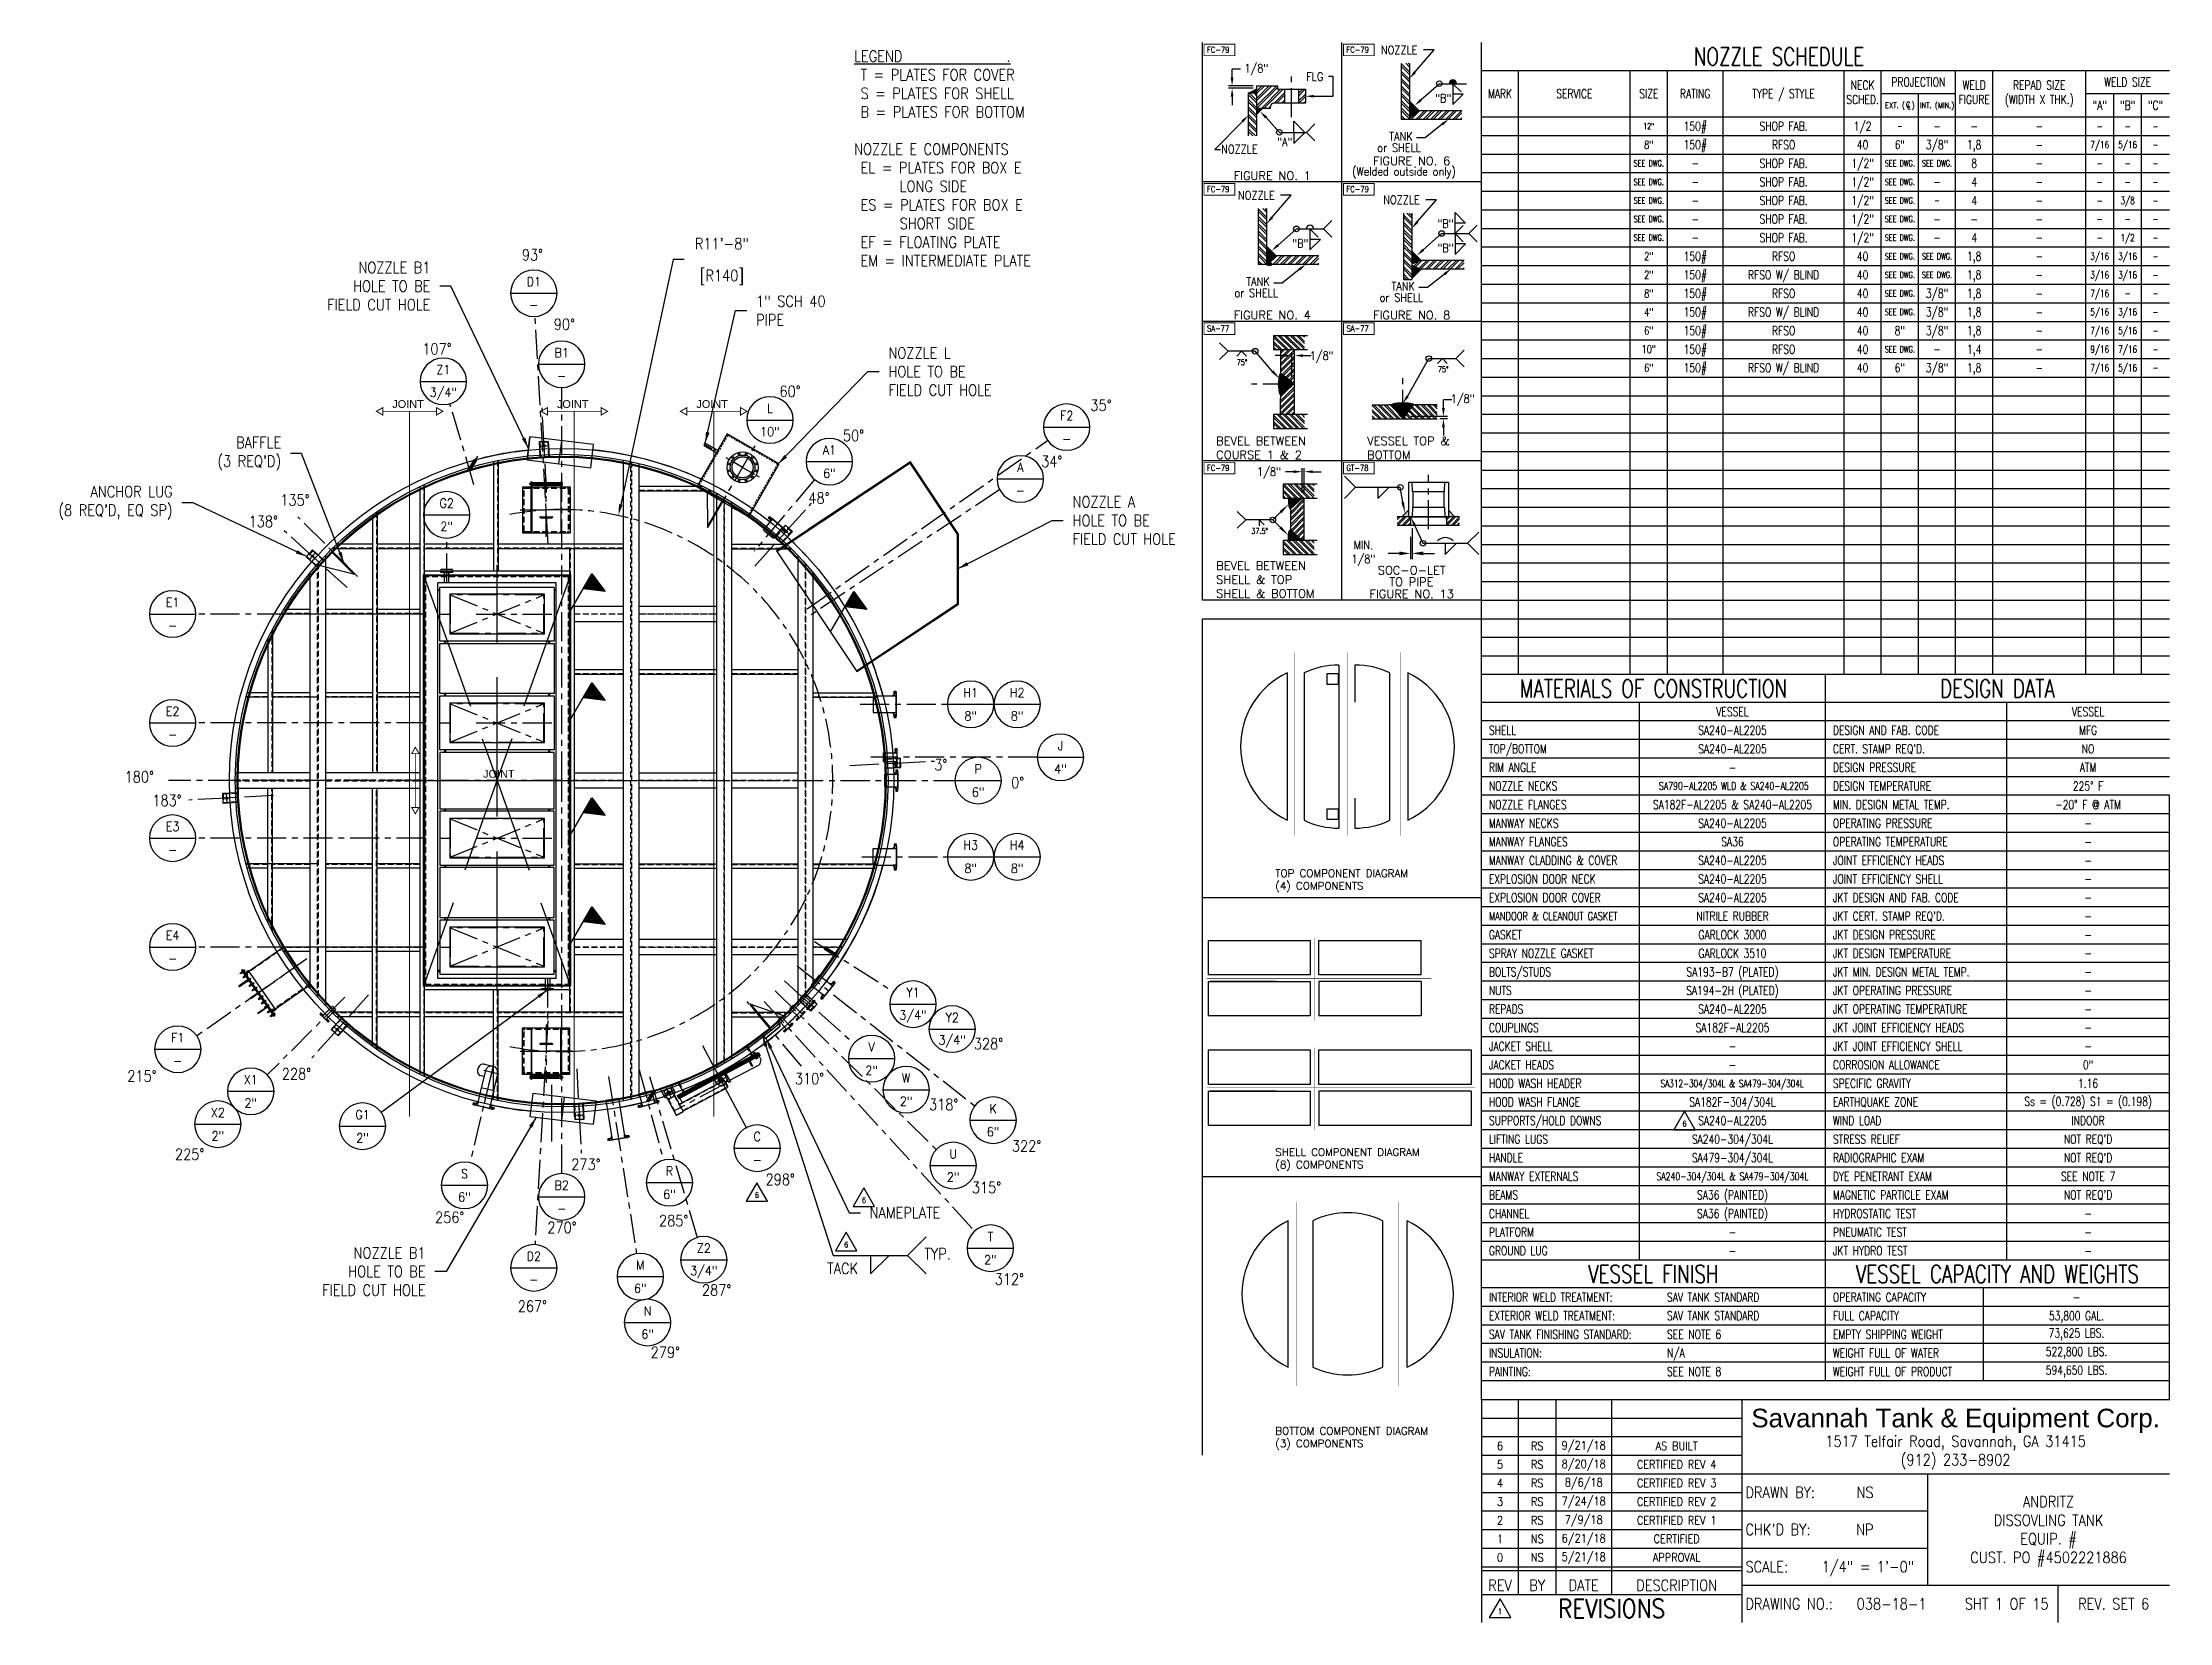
# Model space of a CAD drawing. Extents: x -1889 to 6398, y -470 to 1122.
# Drawn here: x 5300 to 6398, y 72 to 888 of the extents above; entities that cross this region are included whole.
import ezdxf
from ezdxf.enums import TextEntityAlignment as Align

# ---------------------------------------------------------------- set-up
doc = ezdxf.new("R2010")
doc.units = 0
doc.header["$LTSCALE"] = 12
doc.header["$MEASUREMENT"] = 0
doc.header["$PDMODE"] = 33
doc.header["$PDSIZE"] = -0.5
for name, pattern in [('AM_ISO02W050', [7.5, 6, -1.5]), ('CENTER', [2, 1.25, -0.25, 0.25, -0.25]), ('HIDDEN', [0.375, 0.25, -0.125]), ('PHANTOM2', [1.25, 0.625, -0.125, 0.125, -0.125, 0.125, -0.125])]:
    doc.linetypes.add(name, pattern=pattern)
doc.layers.get('0').update_dxf_attribs({"linetype": 'CONTINUOUS'})
doc.layers.get('Defpoints').update_dxf_attribs({"linetype": 'CONTINUOUS'})
for name, color, linetype in [('08X13_75', 3, 'CONTINUOUS'), ('1 PIPE', 7, 'CONTINUOUS'), ('10T-150-RFSO', 14, 'CONTINUOUS'), ('11-2 PIPE', 7, 'CONTINUOUS'), ('2 PIPE', 7, 'CONTINUOUS'), ('2-150-RFSO', 14, 'CONTINUOUS'), ('2.5X2.5X516', 15, 'CONTINUOUS'), ('3-4 PIPE', 7, 'CONTINUOUS'), ('3-4-10NC-HHBOLT', 32, 'CONTINUOUS'), ('3-4-10NC-HHNUT', 32, 'CONTINUOUS'), ('3-4-THRDCPLG', 14, 'CONTINUOUS'), ('4 PIPE', 7, 'CONTINUOUS'), ('4-150-RFSO', 14, 'CONTINUOUS'), ('6 PIPE', 7, 'CONTINUOUS'), ('6-150-RFSO', 14, 'CONTINUOUS'), ('6-90LR', 14, 'CONTINUOUS'), ('8 PIPE', 7, 'CONTINUOUS'), ('8-150-RFSO', 14, 'CONTINUOUS'), ('8X35', 3, 'CONTINUOUS'), ('ARM', 3, 'CONTINUOUS'), ('CENTER', 6, 'CENTER'), ('CL', 2, 'CENTER'), ('COVER', 3, 'CONTINUOUS'), ('DIM', 1, 'CONTINUOUS'), ('EQUIP', 7, 'CONTINUOUS'), ('EQUIPMENT', 7, 'CONTINUOUS'), ('FLG', 2, 'CONTINUOUS'), ('GASKET', 1, 'CONTINUOUS'), ('GEOM', 7, 'CONTINUOUS'), ('HANDLE', 2, 'CONTINUOUS'), ('HATCH', 11, 'CONTINUOUS'), ('HIDDEN', 11, 'HIDDEN'), ('NAMEPLATE', 1, 'CONTINUOUS'), ('NECK', 242, 'CONTINUOUS'), ('PIPE', 4, 'CONTINUOUS'), ('PIVOT', 30, 'CONTINUOUS'), ('SHELL', 40, 'CONTINUOUS'), ('STEEL', 3, 'CONTINUOUS'), ('STIFFENER', 2, 'CONTINUOUS'), ('TEXT', 4, 'CONTINUOUS'), ('WASHER', 7, 'CONTINUOUS')]:
    doc.layers.add(name, color=color, linetype=linetype)
doc.layers.add('AM_0', color=7, linetype='CONTINUOUS', lineweight=30)
doc.styles.add('ROMANC', font='romanc', dxfattribs={"height": 0.15})
doc.styles.add('ROMANS', font='ROMANS.shx', dxfattribs={"width": 0.85, "height": 5.76})
doc.styles.get("Standard").update_dxf_attribs({"font": 'sanss___.ttf'})
doc.dimstyles.get("Standard").update_dxf_attribs({"dimtxt": 0.18, "dimasz": 0.18, "dimexe": 0.18, "dimexo": 0.0625, "dimgap": 0.09, "dimtad": 0, "dimtih": 1, "dimtoh": 1, "dimdec": 4, "dimzin": 0, "dimdsep": 46, "dimtxsty": 'Standard', "dimcen": 0.09, "dimadec": 0, "dimazin": 0, "dimtfac": 1, "dimtdec": 4, "dimtofl": 0, "dimtmove": 0, "dimatfit": 3, "dimfxl": 1, "dimtolj": 1, "dimtzin": 0, "dimarcsym": 0})
pattern_1 = [(135, (5306.142, 0), (-1.59099, -1.59099), []), (135, (5306.142, 1.0607), (-1.59099, -1.59099), [])]

msp = doc.modelspace()

# ---------------------------------------------------------------- texts
at = {"layer": 'DIM', "style": 'ROMANS', "width": 0.85}
for s, p in [('93%%D', (5552.80148, 778.32272)), ('90%%D', (5569.2685, 742.48033)), ('107%%d', (5503.4991, 729.74784)), ('60%%D', (5685.77527, 707.84257)), ('35%%D', (5846.31133, 700.64715)), ('50%%D', (5718.56876, 685.02027)), ('34%%D', (5820.91997, 671.62392)), ('135%%D', (5430.20674, 651.68221)), ('48%%D', (5700.71059, 652.74825)), ('138%%D', (5413.83814, 640.65598)), ('3%%D', (5763.62731, 514.99402)), ('180%%D', (5349.82322, 508.7543)), ('0%%D', (5803.29294, 505.73705)), ('183%%D', (5364.13402, 496.54975)), ('328%%D', (5788.22285, 370.89333)), ('215%%d', (5351.2499, 354.25899)), ('228%%D', (5430.97957, 355.34695)), ('310%%D', (5695.84144, 352.86092)), ('318%%D', (5765.12985, 339.4879)), ('322%%D', (5807.89631, 318.11042)), ('225%%d', (5375.83352, 313.82576)), ('273%%D', (5580.41878, 308.61708)), ('298%%D', (5680.6986, 300.79864)), ('315%%D', (5787.22225, 296.62696)), ('256%%D', (5510.08719, 281.24761)), ('270%%D', (5568.06387, 276.02641)), ('285%%D', (5625.6963, 279.53048)), ('TYP.', (5761.97744, 262.40358)), ('287%%d', (5647.85887, 243.67176)), ('312%%D', (5799.02369, 249.32525)), ('267%%D', (5552.80148, 235.35239)), ('279%%D', (5621.39249, 211.54608))]:
    msp.add_text(s, height=5.76, dxfattribs=at).set_placement(p, align=Align.MIDDLE_CENTER)
msp.add_text('TACK', height=5.76, dxfattribs=at).set_placement((5704.99553, 251.9878))
at = {"layer": 'DIM', "char_height": 5.76, "style": 'ROMANS'}
for s, insert, attachment_point in [('NOZZLE B1\\PHOLE TO BE \\PFIELD CUT HOLE', (5500.11891, 762.2001), 6), ('1" SCH 40\\PPIPE', (5668.27407, 749.56287), 4), ('NOZZLE L\\P{\\Fromans.shx|c1;HOLE TO BE \\PFIELD CUT HOLE}', (5736.59888, 718.0231), 4), ("BAFFLE\\P(3 REQ'D)", (5423.10426, 675.65769), 6), ("ANCHOR LUG\\P(8 REQ'D, EQ SP)", (5367.04621, 650.28941), 6), ('NOZZLE A\\P{\\Fromans.shx|c1;HOLE TO BE \\PFIELD CUT HOLE}', (5831.64858, 641.14797), 4), ('NAMEPLATE', (5726.89124, 283.61046), 4), ('NOZZLE B1\\PHOLE TO BE \\PFIELD CUT HOLE', (5497.62725, 253.24696), 6)]:
    msp.add_mtext(s, dxfattribs=dict(at, insert=insert, attachment_point=attachment_point))
at = {"layer": 'DIM', "char_height": 4.032, "attachment_point": 4}
for insert in [(5480.44905, 701.24448), (5565.44905, 701.24448), (5637.44905, 701.24448), (5527.36659, 510.27538)]:
    msp.add_mtext('JOINT', dxfattribs=dict(at, insert=insert))
at = {"layer": 'TEXT', "style": 'ROMANS', "width": 0.85}
for s, p in [('NOZZLE', (5990.8641, 881.97103)), ('FLG', (5952.27052, 868.25026)), ('NOZZLE', (5908.34752, 830.75271)), ('or SHELL', (5988.99443, 831.50866)), ('TANK', (5995.08737, 837.36234)), ('(Welded outside only)', (5976.00043, 819.26521)), ('NOZZLE', (5917.08629, 806.97476)), ('NOZZLE', (5992.04086, 804.58778)), ('or SHELL', (5915.21662, 756.51238)), ('TANK', (5921.30956, 762.36606)), ('or SHELL', (5990.1712, 754.12541)), ('TANK', (5996.26413, 759.97909))]:
    msp.add_text(s, height=4.32, dxfattribs=at).set_placement(p)
at = {"layer": 'TEXT', "style": 'ROMANS'}
for s, height, width, p in [('NOZZLE SCHEDULE', 9.216, 0.75, (6196.32018, 880.8)), ('NECK', 4.608, 0.75, (6239.52018, 866.016)), ('PROJECTION', 4.608, 0.75, (6268.32018, 867.6)), ('WELD', 4.608, 0.75, (6297.12018, 866.016)), ('REPAD SIZE', 4.608, 0.75, (6330.72018, 866.016)), ('WELD SIZE', 4.608, 0.75, (6376.32018, 867.6)), ('MARK', 4.608, 0.75, (6052.32018, 861.6)), ('SERVICE', 4.608, 0.75, (6090.72018, 861.6)), ('SIZE', 4.608, 0.75, (6129.12018, 861.6)), ('RATING', 4.608, 0.75, (6153.12018, 861.6)), ('TYPE / STYLE', 4.608, 0.75, (6198.72018, 861.6)), ('SCHED.', 4.608, 0.75, (6239.52018, 858.55543)), ('EXT. (  )', 2.88, 0.75, (6258.72018, 855.6)), ('C', 2.88, 0.75, (6263.03021, 855.93596)), ('INT. (MIN.)', 2.88, 0.75, (6277.92269, 855.53415)), ('FIGURE', 4.608, 0.75, (6297.12018, 858.55543)), ('(WIDTH X THK.)', 4.608, 0.75, (6330.72018, 858.55543)), ('"A"', 4.608, 0.75, (6361.92018, 855.6)), ('"B"', 4.608, 0.75, (6376.32018, 855.6)), ('"C"', 4.608, 0.75, (6390.72018, 855.6)), ('12"', 3.2256, 0.75, (6129.12018, 844.8)), ('150#', 4.608, 0.75, (6153.12018, 844.8)), ('SHOP FAB.', 4.608, 0.75, (6198.72018, 844.8)), ('1/2', 4.608, 0.75, (6239.52018, 844.8)), ('L', 2.88, 0.75, (6263.43192, 854.97434)), ('8"', 4.1472, 0.75, (6129.12018, 835.2)), ('150#', 4.608, 0.75, (6153.12018, 835.2)), ('RFSO', 4.608, 0.75, (6198.72018, 835.2)), ('40', 4.608, 0.75, (6239.52018, 835.2)), ('6"', 4.3776, 0.75, (6258.72018, 835.2)), ('-', 3.2256, 0.75, (6258.72018, 844.8)), ('3/8"', 4.608, 0.75, (6277.92018, 835.2)), ('-', 4.608, 0.75, (6277.92018, 844.8)), ('1,8', 4.608, 0.75, (6297.12018, 835.2)), ('-', 4.608, 0.75, (6297.12018, 844.8)), ('-', 4.608, 0.75, (6330.72018, 844.8)), ('-', 4.608, 0.75, (6330.72018, 835.2)), ('7/16', 3.6864, 0.75, (6361.92018, 835.2)), ('-', 3.6864, 0.75, (6361.92018, 844.8)), ('5/16', 3.6864, 0.75, (6376.32018, 835.2)), ('-', 3.6864, 0.75, (6376.32018, 844.8)), ('-', 3.6864, 0.75, (6390.72018, 844.8)), ('-', 3.6864, 0.75, (6390.72018, 835.2)), ('SEE DWG.', 3.2256, 0.75, (6129.12018, 825.6)), ('-', 4.608, 0.75, (6153.12018, 825.6)), ('SHOP FAB.', 4.608, 0.75, (6198.72018, 825.6)), ('1/2"', 4.608, 0.75, (6239.52018, 825.6)), ('SEE DWG.', 3.2256, 0.75, (6258.72018, 825.6)), ('SEE DWG.', 3.2256, 0.75, (6277.92018, 825.6)), ('8', 4.608, 0.75, (6297.12018, 825.6)), ('-', 4.608, 0.75, (6330.72018, 825.6)), ('-', 3.6864, 0.75, (6361.92018, 825.6)), ('-', 3.6864, 0.75, (6376.32018, 825.6)), ('-', 3.6864, 0.75, (6390.72018, 825.6)), ('SEE DWG.', 3.2256, 0.75, (6129.12018, 816)), ('-', 4.608, 0.75, (6153.12018, 816)), ('SHOP FAB.', 4.608, 0.75, (6198.72018, 816)), ('1/2"', 4.608, 0.75, (6239.52018, 816)), ('SEE DWG.', 3.2256, 0.75, (6258.72018, 816)), ('-', 4.608, 0.75, (6277.92018, 816)), ('4', 4.608, 0.75, (6297.12018, 816)), ('-', 4.608, 0.75, (6330.72018, 816)), ('-', 3.6864, 0.75, (6361.92018, 816)), ('-', 3.6864, 0.75, (6376.32018, 816)), ('-', 3.6864, 0.75, (6390.72018, 816)), ('SEE DWG.', 3.2256, 0.75, (6129.12018, 806.4)), ('-', 4.608, 0.75, (6153.12018, 806.4)), ('SHOP FAB.', 4.608, 0.75, (6198.72018, 806.4)), ('1/2"', 4.608, 0.75, (6239.52018, 806.4)), ('SEE DWG.', 3.2256, 0.75, (6258.72018, 806.4)), ('-', 3.2256, 0.75, (6277.92018, 806.4)), ('4', 4.608, 0.75, (6297.12018, 806.4)), ('-', 4.608, 0.75, (6330.72018, 806.4)), ('-', 3.6864, 0.75, (6361.92018, 806.4)), ('3/8', 3.6864, 0.75, (6376.32018, 806.4)), ('-', 3.6864, 0.75, (6390.72018, 806.4)), ('SEE DWG.', 3.2256, 0.75, (6129.12018, 796.8)), ('-', 4.608, 0.75, (6153.12018, 796.8)), ('SHOP FAB.', 4.608, 0.75, (6198.72018, 796.8)), ('1/2"', 4.608, 0.75, (6239.52018, 796.8)), ('SEE DWG.', 3.2256, 0.75, (6258.72018, 796.8)), ('-', 4.608, 0.75, (6277.92018, 796.8)), ('-', 4.608, 0.75, (6297.12018, 796.8)), ('-', 4.608, 0.75, (6330.72018, 796.8)), ('-', 3.6864, 0.75, (6361.92018, 796.8)), ('-', 3.6864, 0.75, (6376.32018, 796.8)), ('-', 3.6864, 0.75, (6390.72018, 796.8)), ('SEE DWG.', 3.2256, 0.75, (6129.12018, 787.2)), ('2"', 4.1472, 0.75, (6129.12018, 777.6)), ('150#', 4.608, 0.75, (6153.12018, 777.6)), ('-', 4.608, 0.75, (6153.12018, 787.2)), ('SHOP FAB.', 4.608, 0.75, (6198.72018, 787.2)), ('RFSO', 4.608, 0.75, (6198.72018, 777.6)), ('1/2"', 4.608, 0.75, (6239.52018, 787.2)), ('40', 4.608, 0.75, (6239.52018, 777.6)), ('SEE DWG.', 3.2256, 0.75, (6258.72018, 787.2)), ('-', 4.608, 0.75, (6277.92018, 787.2)), ('1,8', 4.608, 0.75, (6297.12018, 777.6)), ('4', 4.608, 0.75, (6297.12018, 787.2)), ('-', 4.608, 0.75, (6330.72018, 787.2)), ('3/16', 3.6864, 0.75, (6361.92018, 777.6)), ('-', 3.6864, 0.75, (6361.92018, 787.2)), ('3/16', 3.6864, 0.75, (6376.32018, 777.6)), ('1/2', 3.6864, 0.75, (6376.32018, 787.2)), ('-', 3.6864, 0.75, (6390.72018, 787.2)), ('2"', 4.1472, 0.75, (6129.12018, 768)), ('150#', 4.608, 0.75, (6153.12018, 768)), ('RFSO W/ BLIND', 4.608, 0.75, (6198.72018, 768)), ('40', 4.608, 0.75, (6239.52018, 768)), ('SEE DWG.', 3.2256, 0.75, (6258.72018, 777.6)), ('SEE DWG.', 3.2256, 0.75, (6258.72018, 768)), ('SEE DWG.', 3.2256, 0.75, (6277.92018, 777.6)), ('SEE DWG.', 3.2256, 0.75, (6277.92018, 768)), ('1,8', 4.608, 0.75, (6297.12018, 768)), ('-', 4.608, 0.75, (6330.72018, 777.6)), ('3/16', 3.6864, 0.75, (6361.92018, 768)), ('3/16', 3.6864, 0.75, (6376.32018, 768)), ('-', 3.6864, 0.75, (6390.72018, 777.6)), ('8"', 4.1472, 0.75, (6129.12018, 758.4)), ('150#', 4.608, 0.75, (6153.12018, 758.4)), ('RFSO', 4.608, 0.75, (6198.72018, 758.4)), ('40', 4.608, 0.75, (6239.52018, 758.4)), ('SEE DWG.', 3.2256, 0.75, (6258.72018, 758.4)), ('3/8"', 4.608, 0.75, (6277.92018, 758.4)), ('1,8', 4.608, 0.75, (6297.12018, 758.4)), ('-', 4.608, 0.75, (6330.72018, 768)), ('-', 4.608, 0.75, (6330.72018, 758.4)), ('7/16', 3.6864, 0.75, (6361.92018, 758.4)), ('-', 3.6864, 0.75, (6376.32018, 758.4)), ('-', 3.6864, 0.75, (6390.72018, 768)), ('-', 3.6864, 0.75, (6390.72018, 758.4)), ('4"', 4.1472, 0.75, (6129.12018, 748.8)), ('150#', 4.608, 0.75, (6153.12018, 748.8)), ('RFSO W/ BLIND', 4.608, 0.75, (6198.72018, 748.8)), ('40', 4.608, 0.75, (6239.52018, 748.8)), ('SEE DWG.', 3.2256, 0.75, (6258.72018, 748.8)), ('3/8"', 4.608, 0.75, (6277.92018, 748.8)), ('1,8', 4.608, 0.75, (6297.12018, 748.8)), ('-', 4.608, 0.75, (6330.72018, 748.8)), ('5/16', 3.6864, 0.75, (6361.92018, 748.8)), ('3/16', 3.6864, 0.75, (6376.32018, 748.8)), ('-', 3.6864, 0.75, (6390.72018, 748.8)), ('6"', 4.1472, 0.75, (6129.12018, 739.2)), ('150#', 4.608, 0.75, (6153.12018, 739.2)), ('RFSO', 4.608, 0.75, (6198.72018, 739.2)), ('40', 4.608, 0.75, (6239.52018, 739.2)), ('8"', 4.608, 0.75, (6258.72018, 739.2)), ('3/8"', 4.608, 0.75, (6277.92018, 739.2)), ('1,8', 4.608, 0.75, (6297.12018, 739.2)), ('-', 4.608, 0.75, (6330.72018, 739.2)), ('7/16', 3.6864, 0.75, (6361.92018, 739.2)), ('5/16', 3.6864, 0.75, (6376.32018, 739.2)), ('-', 3.6864, 0.75, (6390.72018, 739.2)), ('10"', 4.1472, 0.75, (6129.12018, 729.6)), ('150#', 4.608, 0.75, (6153.12018, 729.6)), ('RFSO', 4.608, 0.75, (6198.72018, 729.6)), ('40', 4.608, 0.75, (6239.52018, 729.6)), ('SEE DWG.', 3.2256, 0.75, (6258.72018, 729.6)), ('-', 4.608, 0.75, (6277.92018, 729.6)), ('1,4', 4.608, 0.75, (6297.12018, 729.6)), ('-', 4.608, 0.75, (6330.72018, 729.6)), ('9/16', 3.6864, 0.75, (6361.92018, 729.6)), ('7/16', 3.6864, 0.75, (6376.32018, 729.6)), ('-', 3.6864, 0.75, (6390.72018, 729.6)), ('75%%D', 2.88, 0.85, (5919.12575, 722.82139)), ('75%%D', 2.88, 0.85, (6022.97332, 719.1806)), ('6"', 4.1472, 0.75, (6129.12018, 720)), ('150#', 4.608, 0.75, (6153.12018, 720)), ('RFSO W/ BLIND', 4.608, 0.75, (6198.72018, 720)), ('40', 4.608, 0.75, (6239.52018, 720)), ('6"', 4.608, 0.75, (6258.72018, 720)), ('3/8"', 4.608, 0.75, (6277.92018, 720)), ('1,8', 4.608, 0.75, (6297.12018, 720)), ('-', 4.608, 0.75, (6330.72018, 720)), ('7/16', 3.6864, 0.75, (6361.92018, 720)), ('5/16', 3.6864, 0.75, (6376.32018, 720)), ('-', 3.6864, 0.75, (6390.72018, 720)), ('37.5%%D', 2.88, 0.85, (5928.23842, 635.68004)), ('MATERIALS OF CONSTRUCTION', 9.216, 0.75, (6131.52018, 554.4)), ('DESIGN DATA', 9.216, 0.75, (6309.12018, 554.4)), ('VESSEL', 4.608, 0.75, (6172.32018, 542.4)), ('VESSEL', 4.608, 0.75, (6355.92018, 542.4)), ('SA240-AL2205', 4.608, 0.75, (6172.32018, 532.8)), ('MFG', 4.608, 0.75, (6355.92018, 532.8)), ('SA240-AL2205', 4.608, 0.75, (6172.32018, 523.2)), ('NO', 4.608, 0.75, (6355.92018, 523.2)), ('SA790-AL2205 WLD & SA240-AL2205', 3.9168, 0.75, (6173.01196, 504.04329)), ('-', 4.608, 0.75, (6172.32018, 513.6)), ('SA182F-AL2205 & SA240-AL2205', 4.608, 0.75, (6172.32018, 494.4)), ('-20%%D F @ ATM', 4.608, 0.75, (6355.92018, 494.4)), ('SA240-AL2205', 4.608, 0.75, (6172.32018, 484.8)), ('SA36', 4.608, 0.75, (6172.32018, 475.2)), ('SA240-AL2205', 4.608, 0.75, (6172.32018, 465.6)), ('SA240-AL2205', 4.608, 0.75, (6172.32018, 456)), ('SA240-AL2205', 4.608, 0.75, (6172.32018, 446.4)), ('-', 4.608, 0.75, (6355.92018, 446.4)), ('NITRILE RUBBER', 4.608, 0.75, (6172.32018, 436.8)), ('GARLOCK 3000', 4.608, 0.75, (6172.32018, 427.2)), ('-', 4.608, 0.75, (6355.92018, 436.8)), ('GARLOCK 3510', 4.608, 0.75, (6172.32018, 417.6)), ('SA193-B7 (PLATED)', 4.608, 0.75, (6172.32018, 408)), ('-', 4.608, 0.75, (6355.92018, 408)), ('SA194-2H (PLATED)', 4.608, 0.75, (6172.32018, 398.4)), ('SA240-AL2205', 4.608, 0.75, (6172.32018, 388.8)), ('SA182F-AL2205', 4.608, 0.75, (6172.32018, 379.2)), ('-', 4.608, 0.75, (6172.32018, 369.6)), ('SA312-304/304L & SA479-304/304L', 3.6864, 0.75, (6172.18547, 350.3527)), ('-', 4.608, 0.75, (6172.32018, 360)), ('1.16', 4.608, 0.75, (6355.92018, 350.4)), ('0"', 4.608, 0.75, (6355.92018, 360)), ('SA182F-304/304L', 4.608, 0.75, (6172.32018, 340.8)), ('6', 2.88, 0.85, (6147.55676, 329.6)), ('SA240-AL2205', 4.608, 0.75, (6172.32018, 331.2)), ('SA240-304/304L', 4.608, 0.75, (6172.32018, 321.6)), ("NOT REQ'D", 4.608, 0.75, (6355.92018, 321.6)), ('SA479-304/304L', 4.608, 0.75, (6172.32018, 312)), ("NOT REQ'D", 4.608, 0.75, (6355.92018, 312)), ('SA240-304/304L & SA479-304/304L', 3.9168, 0.75, (6172.32018, 302.4)), ('SEE NOTE 7', 4.608, 0.75, (6355.92018, 302.4)), ('6', 2.88, 0.85, (5668.68341, 292.72577)), ('6', 2.88, 0.85, (5723.936, 290.03292)), ('SA36 (PAINTED)', 4.608, 0.75, (6172.32018, 292.8)), ('SA36 (PAINTED)', 4.608, 0.75, (6172.32018, 283.2)), ("NOT REQ'D", 4.608, 0.75, (6355.92018, 292.8)), ('6', 2.88, 0.85, (5714.77215, 267.14362)), ('-', 4.608, 0.75, (6172.32018, 273.6)), ('-', 4.608, 0.75, (6172.32018, 264)), ('VESSEL FINISH', 9.216, 0.75, (6131.52018, 252)), ('VESSEL CAPACITY AND WEIGHTS', 9.216, 0.75, (6309.12018, 252)), ('53,800 GAL.', 4.608, 0.75, (6349.92018, 230.4)), ('-', 4.608, 0.75, (6349.92018, 240)), ('1517 Telfair Road, Savannah, GA 31415', 5.76, 0.85, (6287.52018, 165.6)), ('(912) 233-8902', 5.76, 0.85, (6287.52018, 156)), ('ANDRITZ', 5.76, 0.85, (6335.52018, 134.4)), ('DISSOVLING TANK', 5.76, 0.85, (6335.52018, 124.8)), ('EQUIP. #', 5.76, 0.85, (6335.52018, 115.2)), ('CUST. PO #4502221886', 5.76, 0.85, (6335.52018, 105.6)), ('1', 2.88, 0.85, (6052.32018, 77.80148)), ('REVISIONS', 9.6, 0.85, (6109.92018, 79.2)), ('REV. SET 6', 5.76, 0.85, (6369.12018, 81.6))]:
    msp.add_text(s, height=height, dxfattribs=dict(at, width=width)).set_placement(p, align=Align.MIDDLE_CENTER)
at = {"layer": 'TEXT', "linetype": 'ByBlock', "style": 'ROMANS', "width": 0.85}
for p in [(5917.87497, 872.56013), (5951.57096, 724.08817), (6024.40762, 701.87458), (5924.42056, 664.21488)]:
    msp.add_text(' 1/8"', height=4.32, dxfattribs=at).set_placement(p)
at = {"layer": 'TEXT', "style": 'ROMANS', "width": 0.85}
for s, p in [('"B"', (6023.016, 857.09049)), ('"A"', (5941.22646, 834.49695)), ('"B"', (6024.19276, 792.33747)), ('"B"', (5949.23819, 782.09421)), ('"B"', (6024.19276, 779.70724))]:
    msp.add_text(s, height=4.32, dxfattribs=at).set_placement(p, align=Align.CENTER)
at = {"layer": 'TEXT', "style": 'ROMANC'}
for s, p in [('FIGURE NO. 6', (6006.72018, 824.68919)), ('FIGURE NO. 1', (5934.72018, 817.04223)), ('FIGURE NO. 4', (5934.72018, 745.04223)), ('FIGURE NO. 8', (6006.72018, 745.04223)), ('SOC-O-LET', (6006.72018, 613.24909)), ('FIGURE NO. 13', (6006.72018, 601.04223)), ('TO PIPE', (6006.58342, 607.29834))]:
    msp.add_text(s, height=4.32, dxfattribs=at).set_placement(p, align=Align.CENTER)
at = {"layer": 'TEXT', "style": 'ROMANS'}
for s, height, width, p in [('SHELL', 4.608, 0.75, (6046.56018, 532.8)), ('DESIGN AND FAB. CODE', 4.608, 0.75, (6224.16018, 532.8)), ('TOP/BOTTOM', 4.608, 0.75, (6046.56018, 523.2)), ("CERT. STAMP REQ'D.", 4.608, 0.75, (6224.16018, 523.2)), ('RIM ANGLE', 4.608, 0.75, (6046.56018, 513.6)), ('NOZZLE NECKS', 4.608, 0.75, (6046.56018, 504)), ('DESIGN PRESSURE', 4.608, 0.75, (6224.16018, 513.6)), ('DESIGN TEMPERATURE', 4.608, 0.75, (6224.16018, 504)), ('NOZZLE FLANGES', 4.608, 0.75, (6046.56018, 494.4)), ('MIN. DESIGN METAL TEMP.', 4.608, 0.75, (6224.16018, 494.4)), ('MANWAY NECKS', 4.608, 0.75, (6046.56018, 484.8)), ('OPERATING PRESSURE', 4.608, 0.75, (6224.16018, 484.8)), ('MANWAY FLANGES', 4.608, 0.75, (6046.56018, 475.2)), ('OPERATING TEMPERATURE', 4.608, 0.75, (6224.16018, 475.2)), ('MANWAY CLADDING & COVER', 4.608, 0.75, (6046.56018, 465.6)), ('JOINT EFFICIENCY HEADS', 4.608, 0.75, (6224.16018, 465.6)), ('EXPLOSION DOOR NECK', 4.608, 0.75, (6046.56018, 456)), ('JOINT EFFICIENCY SHELL', 4.608, 0.75, (6224.16018, 456)), ('EXPLOSION DOOR COVER', 4.608, 0.75, (6046.56018, 446.4)), ('JKT DESIGN AND FAB. CODE', 4.608, 0.75, (6224.16018, 446.4)), ('GASKET', 4.608, 0.75, (6046.56018, 427.2)), ('MANDOOR & CLEANOUT GASKET', 4.15872, 0.75, (6046.63418, 436.7718)), ("JKT CERT. STAMP REQ'D.", 4.608, 0.75, (6224.16018, 436.8)), ('JKT DESIGN PRESSURE', 4.608, 0.75, (6224.16018, 427.2)), ('SPRAY NOZZLE GASKET', 4.608, 0.75, (6046.56018, 417.6)), ('JKT DESIGN TEMPERATURE', 4.608, 0.75, (6224.16018, 417.6)), ('BOLTS/STUDS', 4.608, 0.75, (6046.56018, 408)), ('JKT MIN. DESIGN METAL TEMP.', 4.608, 0.75, (6224.16018, 408)), ('NUTS', 4.608, 0.75, (6046.56018, 398.4)), ('JKT OPERATING PRESSURE', 4.608, 0.75, (6224.16018, 398.4)), ('REPADS', 4.608, 0.75, (6046.56018, 388.8)), ('JKT OPERATING TEMPERATURE', 4.608, 0.75, (6224.16018, 388.8)), ('COUPLINGS', 4.608, 0.75, (6046.56018, 379.2)), ('JKT JOINT EFFICIENCY HEADS', 4.608, 0.75, (6224.16018, 379.2)), ('JACKET SHELL', 4.608, 0.75, (6046.56018, 369.6)), ('JKT JOINT EFFICIENCY SHELL', 4.608, 0.75, (6224.16018, 369.6)), ('JACKET HEADS', 4.608, 0.75, (6046.56018, 360)), ('HOOD WASH HEADER', 4.608, 0.75, (6046.56018, 350.4)), ('CORROSION ALLOWANCE', 4.608, 0.75, (6224.16018, 360)), ('SPECIFIC GRAVITY', 4.608, 0.75, (6224.16018, 350.4)), ('HOOD WASH FLANGE', 4.608, 0.75, (6046.56018, 340.8)), ('EARTHQUAKE ZONE', 4.608, 0.75, (6224.16018, 340.8)), ('SUPPORTS/HOLD DOWNS', 4.608, 0.75, (6046.56018, 331.2)), ('WIND LOAD', 4.608, 0.75, (6224.16018, 331.2)), ('LIFTING LUGS', 4.608, 0.75, (6046.56018, 321.6)), ('STRESS RELIEF', 4.608, 0.75, (6224.16018, 321.6)), ('HANDLE', 4.608, 0.75, (6046.56018, 312)), ('RADIOGRAPHIC EXAM', 4.608, 0.75, (6224.16018, 312)), ('MANWAY EXTERNALS', 4.608, 0.75, (6046.56018, 302.4)), ('DYE PENETRANT EXAM', 4.608, 0.75, (6224.16018, 302.4)), ('CHANNEL', 4.608, 0.75, (6046.56018, 283.2)), ('BEAMS', 4.608, 0.75, (6046.56018, 292.8)), ('MAGNETIC PARTICLE EXAM', 4.608, 0.75, (6224.16018, 292.8)), ('HYDROSTATIC TEST', 4.608, 0.75, (6224.16018, 283.2)), ('PLATFORM', 4.608, 0.75, (6046.56018, 273.6)), ('PNEUMATIC TEST', 4.608, 0.75, (6224.16018, 273.6)), ('GROUND LUG', 4.608, 0.75, (6046.56018, 264)), ('JKT HYDRO TEST', 4.608, 0.75, (6224.16018, 264)), ('INTERIOR WELD TREATMENT:', 4.608, 0.75, (6046.56018, 240)), ('SAV TANK STANDARD', 4.608, 0.75, (6138.54031, 240)), ('OPERATING CAPACITY', 4.608, 0.75, (6224.16018, 240)), ('EXTERIOR WELD TREATMENT:', 4.608, 0.75, (6046.56018, 230.4)), ('SAV TANK STANDARD', 4.608, 0.75, (6138.54031, 230.4)), ('FULL CAPACITY                            ', 4.608, 0.75, (6224.16018, 230.4)), ('SAV TANK FINISHING STANDARD:', 4.608, 0.75, (6046.56018, 220.8)), ('SEE NOTE 6', 4.608, 0.75, (6138.54031, 220.8)), ('EMPTY SHIPPING WEIGHT', 4.608, 0.75, (6224.16018, 220.8)), ('INSULATION:', 4.608, 0.75, (6046.56018, 211.2)), ('N/A', 4.608, 0.75, (6138.54031, 211.2)), ('WEIGHT FULL OF WATER', 4.608, 0.75, (6224.16018, 211.2)), ('PAINTING:', 4.608, 0.75, (6046.56018, 201.6)), ('SEE NOTE 8', 4.608, 0.75, (6138.54031, 201.6)), ('WEIGHT FULL OF PRODUCT', 4.608, 0.75, (6224.16018, 201.6)), ('DRAWN BY:', 5.76, 0.85, (6179.04018, 139.2)), ("CHK'D BY:", 5.76, 0.85, (6179.04018, 120)), ('SCALE:', 5.76, 0.85, (6179.04018, 100.8)), ('SCALE:', 5.76, 0.85, (6179.04018, 100.8)), ('DRAWING NO.:', 5.76, 0.85, (6179.04018, 81.6)), ('038-18-1', 5.76, 0.85, (6236.43424, 81.6))]:
    msp.add_text(s, height=height, dxfattribs=dict(at, width=width)).set_placement(p, align=Align.MIDDLE_LEFT)
for s, height, width, p in [('225%%d F', 4.608, 0.75, (6355.92018, 504)), ('ATM', 4.608, 0.75, (6355.92018, 513.6)), ('-', 4.608, 0.75, (6355.92018, 484.8)), ('-', 4.608, 0.75, (6355.92018, 475.2)), ('-', 4.608, 0.75, (6355.92018, 465.6)), ('-', 4.608, 0.75, (6355.92018, 456)), ('-', 4.608, 0.75, (6355.92018, 427.2)), ('-', 4.608, 0.75, (6355.92018, 417.6)), ('-', 4.608, 0.75, (6355.92018, 398.4)), ('-', 4.608, 0.75, (6355.92018, 388.8)), ('-', 4.608, 0.75, (6355.92018, 379.2)), ('-', 4.608, 0.75, (6355.92018, 369.6)), ('Ss = (0.728) S1 = (0.198)', 4.608, 0.75, (6355.92018, 340.8)), ('INDOOR', 4.608, 0.75, (6355.92018, 331.2)), ('-', 4.608, 0.75, (6355.92018, 283.2)), ('-', 4.608, 0.75, (6355.92018, 273.6)), ('-', 4.608, 0.75, (6355.92018, 264)), ('73,625 LBS.', 4.608, 0.75, (6349.92018, 220.8)), ('522,800 LBS.', 4.608, 0.75, (6349.92018, 211.2)), ('594,650 LBS.', 4.608, 0.75, (6349.92018, 201.6)), ('6', 4.32, 0.85, (6052.32018, 163.2)), ('RS', 4.32, 0.85, (6071.52018, 163.2)), ('9/21/18', 4.32, 0.85, (6095.52018, 163.2)), ('AS BUILT', 4.32, 0.85, (6143.52018, 163.2)), ('5', 4.32, 0.85, (6052.32018, 153.6)), ('RS', 4.32, 0.85, (6071.52018, 153.6)), ('8/20/18', 4.32, 0.85, (6095.52018, 153.6)), ('CERTIFIED REV 4', 4.32, 0.85, (6143.52018, 153.6)), ('4', 4.32, 0.85, (6052.32018, 144)), ('RS', 4.32, 0.85, (6071.52018, 144)), ('8/6/18', 4.32, 0.85, (6095.52018, 144)), ('CERTIFIED REV 3', 4.32, 0.85, (6143.52018, 144)), ('3', 4.32, 0.85, (6052.32018, 134.4)), ('RS', 4.32, 0.85, (6071.52018, 134.4)), ('7/24/18', 4.32, 0.85, (6095.52018, 134.4)), ('CERTIFIED REV 2', 4.32, 0.85, (6143.52018, 134.4)), ('2', 4.32, 0.85, (6052.32018, 124.8)), ('RS', 4.32, 0.85, (6071.52018, 124.8)), ('7/9/18', 4.32, 0.85, (6095.52018, 124.8)), ('CERTIFIED REV 1', 4.32, 0.85, (6143.52018, 124.8)), ('1', 4.32, 0.85, (6052.32018, 115.2)), ('NS', 4.32, 0.85, (6071.52018, 115.2)), ('6/21/18', 4.32, 0.85, (6095.52018, 115.2)), ('CERTIFIED', 4.32, 0.85, (6143.52018, 115.2)), ('0', 4.32, 0.85, (6052.32018, 105.6)), ('NS', 4.32, 0.85, (6071.52018, 105.6)), ('5/21/18', 4.32, 0.85, (6095.52018, 105.6)), ('APPROVAL', 4.32, 0.85, (6143.52018, 105.6)), ('REV', 5.76, 0.85, (6052.32018, 91.2)), ('BY', 5.76, 0.85, (6071.52018, 91.2)), ('DATE', 5.76, 0.85, (6095.52018, 91.2)), ('DESCRIPTION', 5.76, 0.85, (6143.52018, 91.2))]:
    msp.add_text(s, height=height, dxfattribs=dict(at, width=width)).set_placement(p, align=Align.MIDDLE)
at = {"layer": 'TEXT'}
msp.add_text('Savannah Tank & Equipment Corp.', height=9.6, dxfattribs=at).set_placement((6287.52018, 177.6), align=Align.MIDDLE_CENTER)
at = {"layer": 'TEXT', "style": 'ROMANS', "width": 0.85}
for s, p in [('NS', (6245.16497, 139.2)), ('NP', (6245.16497, 120)), ('1/4" = 1\'-0"', (6266.16406, 100.8)), ('SHT 1 OF 15', (6335.51422, 81.6))]:
    msp.add_text(s, height=5.76, dxfattribs=at).set_placement(p, align=Align.MIDDLE_RIGHT)
at = {"layer": 'TEXT', "attachment_point": 1}
for s, insert, char_height, width, style in [('{\\LLEGEND                .}\\P T = PLATES FOR COVER\\P S = PLATES FOR SHELL\\P B = PLATES FOR BOTTOM\\P\\PNOZZLE E COMPONENTS \\P EL = PLATES FOR BOX E\\P       LONG SIDE\\P ES = PLATES FOR BOX E \\P       SHORT SIDE\\P EF = FLOATING PLATE\\P EM = INTERMEDIATE PLATE  ', (5718.8832, 883.82354), 5.76, 133.1873879, 'ROMANS'), ('FC-79', (5901.05081, 885.80679), 3.024, 58.5813333, 'ROMANS'), ('FC-79', (5973.05081, 885.80679), 3.024, 58.5813333, 'ROMANS'), ('FC-79', (5901.05081, 813.80679), 3.024, 58.5813333, 'ROMANS'), ('FC-79', (5973.05081, 813.80679), 3.024, 58.5813333, 'ROMANS'), ('SA-77', (5901.05081, 741.80679), 3.024, 58.5813333, 'ROMANS'), ('SA-77', (5973.05081, 741.80679), 3.024, 58.5813333, 'ROMANS'), ('BEVEL BETWEEN COURSE 1 & 2', (5905.79807, 684.39639), 4.32, 68.0953021, 'ROMANC'), ('VESSEL TOP &\\PBOTTOM', (5983.73918, 684.39639), 4.32, 50.8020249, 'ROMANC'), ('FC-79', (5901.05081, 669.80679), 3.024, 58.5813333, 'ROMANS'), ('GT-78', (5973.05081, 669.80679), 3.024, 58.5813333, 'ROMANS'), ('BEVEL BETWEEN SHELL & TOP\\PSHELL & BOTTOM', (5905.79807, 619.95194), 4.32, 68.0953021, 'ROMANC'), ('TOP COMPONENT DIAGRAM\\P(4) COMPONENTS ', (5936.33918, 460.87354), 3.888, 171.2409273, 'ROMANC'), ('SHELL COMPONENT DIAGRAM\\P(8) COMPONENTS ', (5936.33918, 316.87354), 3.888, 171.2409273, 'ROMANC'), ('BOTTOM COMPONENT DIAGRAM\\P(3) COMPONENTS ', (5936.33918, 172.87354), 3.888, 171.2409273, 'ROMANC')]:
    msp.add_mtext(s, dxfattribs=dict(at, insert=insert, char_height=char_height, width=width, style=style))
at = {"layer": 'TEXT', "insert": (5981.8104, 624.16011), "char_height": 4.32, "attachment_point": 5, "style": 'ROMANS'}
msp.add_mtext('\\A1;MIN. \\P1/8"', dxfattribs=at)

# ---------------------------------------------------------------- blocks, each defined once
blk = doc.blocks.new('*X51')
at = {"color": 0}
for p, q in [((0.932, 0.534), (1.068, 0.671)), ((0.932, 0.667), (0.936, 0.671)), ((0.932, 0.623), (0.98, 0.671)), ((0.963, 0.521), (1.113, 0.671)), ((1.051, 0.521), (1.201, 0.671)), ((1.095, 0.521), (1.245, 0.671)), ((1.184, 0.521), (1.334, 0.671)), ((1.228, 0.521), (1.378, 0.671)), ((1.316, 0.521), (1.466, 0.671)), ((1.36, 0.521), (1.51, 0.671)), ((1.449, 0.521), (1.599, 0.671)), ((1.493, 0.521), (1.643, 0.671)), ((1.581, 0.521), (1.731, 0.671)), ((1.625, 0.521), (1.775, 0.671)), ((1.714, 0.521), (1.864, 0.671)), ((1.758, 0.521), (1.869, 0.632)), ((1.846, 0.521), (1.869, 0.543))]:
    blk.add_line(p, q, dxfattribs=at)
blk = doc.blocks.new('*X52')
at = {"color": 0}
for p, q in [((0.758, 1.407), (0.608, 1.557)), ((0.758, 1.496), (0.668, 1.586)), ((0.758, 1.54), (0.712, 1.586)), ((0.758, 1.363), (0.608, 1.513)), ((0.758, 1.275), (0.608, 1.425)), ((0.758, 1.23), (0.608, 1.38)), ((0.758, 1.142), (0.608, 1.292)), ((0.758, 1.098), (0.608, 1.248)), ((0.758, 1.009), (0.608, 1.159)), ((0.758, 0.965), (0.608, 1.115)), ((0.758, 0.877), (0.608, 1.027)), ((0.758, 0.833), (0.608, 0.983)), ((0.758, 0.744), (0.608, 0.894)), ((0.758, 0.7), (0.608, 0.85)), ((0.758, 0.612), (0.608, 0.762)), ((0.758, 0.568), (0.608, 0.718)), ((0.758, 0.479), (0.608, 0.629)), ((0.758, 0.435), (0.608, 0.585)), ((0.706, 0.399), (0.608, 0.497)), ((0.662, 0.399), (0.608, 0.452))]:
    blk.add_line(p, q, dxfattribs=at)
blk = doc.blocks.new('A$C2CF4568D')
for p, q in [((-0.2, 0.3), (-0.2, 0)), ((0.2, 0.3), (0.2, 0)), ((-0.2, -0.6), (-0.2, -1.1)), ((-0.2, -1.1), (-0.2, -1.9)), ((-0.2, -1.9), (-0.2, -2)), ((-0.2, -1.9), (0.2, -1.9)), ((-0.2, -2), (0.2, -2)), ((0.2, -0.6), (0.2, -1.1)), ((0.2, -1.9), (0.2, -1.1)), ((0.2, -2), (0.2, -1.9))]:
    blk.add_line(p, q)
for points in [[(0.4, 0.3), (0.4, 0.3), (0.4, 0), (-0.4, 0), (-0.4, 0.3), (-0.4, 0.3)], [(0.4, -0.7), (0.4, -0.6), (-0.4, -0.6), (-0.4, -0.7), (-0.4, -1.1), (-0.4, -1.1), (0.4, -1.1), (0.4, -1.1)]]:
    blk.add_lwpolyline(points, close=True)
blk = doc.blocks.new('Nozzle Callout')
blk.add_line((0.25, 0), (-0.25, 0))
blk.add_circle((0, 0), 0.25)
at = {"style": 'ROMANS', "width": 0.9}
for tag, p in [('NZ-ID', (0, 0.125)), ('NZ-SZ', (0, -0.125))]:
    blk.add_attdef(tag, text='', height=0.0975, dxfattribs=at).set_placement(p, align=Align.MIDDLE)
blk = doc.blocks.new('A$C0E4B500F')
at = {"layer": 'HATCH'}
blk.add_hatch(color=3, dxfattribs=at).paths.add_polyline_path([(10.5, 19.5), (0, 24), (0, 15)])
at = {"layer": 'DIM'}
for p, q in [((0, 0), (0, 24)), ((0, 24), (10.5, 19.5)), ((10.5, 19.5), (0, 15))]:
    blk.add_line(p, q, dxfattribs=at)
blk = doc.blocks.new('*D60')
at = {"layer": 'Defpoints', "color": 0, "transparency": 16777216}
for p in [(5597.2, 643.7), (5567.9, 506.8)]:
    blk.add_point(p, dxfattribs=at)
at = {"layer": 'DIM', "color": 0, "lineweight": -2, "transparency": 16777216}
for p, q in [((5625.5, 775.9), (5598.4, 649.4)), ((5631.2, 775.9), (5625.5, 775.9))]:
    blk.add_line(p, q, dxfattribs=at)
at = {"layer": 'DIM', "color": 0, "transparency": 16777216}
blk.add_solid([(5597.5, 649.6), (5599.3, 649.2), (5597.2, 643.7)], dxfattribs=at)
at = {"layer": 'DIM', "color": 0, "transparency": 16777216, "char_height": 5.76, "attachment_point": 5, "style": 'ROMANS'}
for s, insert in [('\\A1;R11\'-8"', (5650.6, 784.1)), ('\\A1;[R140]', (5650.6, 766.7))]:
    blk.add_mtext(s, dxfattribs=dict(at, insert=insert))
blk = doc.blocks.new('A$C333725B6')
at = {"layer": 'CL'}
for p, q in [((9.9, 24.2), (-9.9, -24.2)), ((-9.9, 24.2), (9.9, -24.2))]:
    blk.add_line(p, q, dxfattribs=at)
blk.add_lwpolyline([(-9.9, 24.2), (-9.9, -24.2), (9.9, -24.2), (9.9, 24.2)], close=True, dxfattribs=at)
blk = doc.blocks.new('A$C36903709')
at = {"layer": 'CENTER'}
for p, q in [((0, 0), (7.75, 0)), ((5.625, 2.4375), (5.625, -2.4375))]:
    blk.add_line(p, q, dxfattribs=at)
at = {"layer": 'EQUIP'}
blk.add_lwpolyline([(0, -2.4375), (7.75, -2.4375), (7.75, 2.4375), (0, 2.4375)], close=True, dxfattribs=at)
blk.add_circle((5.625, 0), 0.5, dxfattribs=at)
at = {"layer": 'HIDDEN'}
for p, q in [((7.75, 2.125), (0, 2.125)), ((7.4375, -2.125), (7.4375, 2.125)), ((0, -2.125), (7.75, -2.125))]:
    blk.add_line(p, q, dxfattribs=at)
blk.add_circle((5.625, 0), 0.5625, dxfattribs=at)
blk = doc.blocks.new('*X71')
at = {"color": 0}
for p, q in [((0.932, 1.366), (0.782, 1.516)), ((0.932, 1.322), (0.782, 1.472)), ((0.932, 1.233), (0.782, 1.383)), ((0.932, 1.189), (0.782, 1.339)), ((0.932, 1.101), (0.782, 1.251)), ((0.932, 1.057), (0.782, 1.207)), ((0.932, 1.454), (0.866, 1.521)), ((0.932, 1.499), (0.91, 1.521)), ((0.932, 0.968), (0.782, 1.118)), ((0.932, 0.924), (0.782, 1.074)), ((0.932, 0.836), (0.782, 0.986)), ((0.932, 0.791), (0.782, 0.941)), ((0.932, 0.703), (0.782, 0.853)), ((0.932, 0.659), (0.782, 0.809)), ((0.932, 0.571), (0.782, 0.721)), ((0.932, 0.526), (0.782, 0.676)), ((0.849, 0.521), (0.782, 0.588)), ((0.805, 0.521), (0.782, 0.544))]:
    blk.add_line(p, q, dxfattribs=at)
blk = doc.blocks.new('*X70')
at = {"color": 0}
for p, q in [((0.932, 0.534), (1.068, 0.671)), ((0.932, 0.667), (0.936, 0.671)), ((0.932, 0.623), (0.98, 0.671)), ((0.963, 0.521), (1.113, 0.671)), ((1.051, 0.521), (1.201, 0.671)), ((1.095, 0.521), (1.245, 0.671)), ((1.184, 0.521), (1.334, 0.671)), ((1.228, 0.521), (1.378, 0.671)), ((1.316, 0.521), (1.466, 0.671)), ((1.36, 0.521), (1.51, 0.671)), ((1.449, 0.521), (1.599, 0.671)), ((1.493, 0.521), (1.643, 0.671)), ((1.581, 0.521), (1.731, 0.671)), ((1.625, 0.521), (1.775, 0.671)), ((1.714, 0.521), (1.864, 0.671)), ((1.758, 0.521), (1.869, 0.632)), ((1.846, 0.521), (1.869, 0.543))]:
    blk.add_line(p, q, dxfattribs=at)
blk = doc.blocks.new('OPENING')
at = {"layer": 'EQUIP'}
for p, q in [((-38, -106.25), (-38, 106.25)), ((-38, 106.25), (38, 106.25)), ((38, 106.25), (38, -106.25)), ((38, -106.25), (-38, -106.25))]:
    blk.add_line(p, q, dxfattribs=at)
blk = doc.blocks.new('*X45')
at = {"color": 0}
for p, q in [((0.967, 0.967), (1.326, 1.326)), ((0.967, 1.099), (1.194, 1.326)), ((0.967, 1.232), (1.061, 1.326)), ((0.967, 1.055), (1.238, 1.326)), ((0.967, 1.188), (1.105, 1.326)), ((0.967, 1.32), (0.973, 1.326)), ((0.97, 0.926), (1.342, 1.298)), ((1.059, 0.926), (1.396, 1.264)), ((1.103, 0.926), (1.44, 1.264)), ((1.279, 1.014), (1.467, 1.202)), ((1.323, 1.014), (1.467, 1.157)), ((1.191, 0.926), (1.217, 0.952)), ((1.411, 1.014), (1.467, 1.069)), ((1.456, 1.014), (1.467, 1.025))]:
    blk.add_line(p, q, dxfattribs=at)
blk = doc.blocks.new('*X47')
at = {"color": 0}
for p, q in [((0.967, 1.022), (0.817, 1.172)), ((0.967, 1.066), (0.832, 1.201)), ((0.967, 1.155), (0.92, 1.201)), ((0.967, 1.199), (0.964, 1.201)), ((0.967, 0.934), (0.817, 1.084)), ((0.967, 0.889), (0.817, 1.039)), ((0.967, 0.801), (0.817, 0.951)), ((0.967, 0.757), (0.817, 0.907)), ((0.967, 0.668), (0.817, 0.818)), ((0.967, 0.624), (0.817, 0.774)), ((0.967, 0.536), (0.817, 0.686)), ((0.967, 0.492), (0.817, 0.642)), ((0.944, 0.426), (0.817, 0.553)), ((0.9, 0.426), (0.817, 0.509))]:
    blk.add_line(p, q, dxfattribs=at)
blk = doc.blocks.new('*X46')
at = {"color": 0}
for p, q in [((1.717, 1.186), (1.794, 1.264)), ((1.717, 1.142), (1.838, 1.264)), ((1.717, 1.054), (1.842, 1.179)), ((1.721, 1.014), (1.842, 1.135)), ((1.809, 1.014), (1.842, 1.046))]:
    blk.add_line(p, q, dxfattribs=at)
blk = doc.blocks.new('*X48')
at = {"color": 0}
for p, q in [((0.932, 0.534), (1.068, 0.671)), ((0.932, 0.667), (0.936, 0.671)), ((0.932, 0.623), (0.98, 0.671)), ((0.963, 0.521), (1.113, 0.671)), ((1.051, 0.521), (1.201, 0.671)), ((1.095, 0.521), (1.245, 0.671)), ((1.184, 0.521), (1.334, 0.671)), ((1.228, 0.521), (1.378, 0.671)), ((1.316, 0.521), (1.466, 0.671)), ((1.36, 0.521), (1.51, 0.671)), ((1.449, 0.521), (1.599, 0.671)), ((1.493, 0.521), (1.643, 0.671)), ((1.581, 0.521), (1.731, 0.671)), ((1.625, 0.521), (1.775, 0.671)), ((1.714, 0.521), (1.864, 0.671)), ((1.758, 0.521), (1.869, 0.632)), ((1.846, 0.521), (1.869, 0.543))]:
    blk.add_line(p, q, dxfattribs=at)
blk = doc.blocks.new('*X49')
at = {"color": 0}
for p, q in [((0.932, 1.366), (0.782, 1.516)), ((0.932, 1.322), (0.782, 1.472)), ((0.932, 1.233), (0.782, 1.383)), ((0.932, 1.189), (0.782, 1.339)), ((0.932, 1.101), (0.782, 1.251)), ((0.932, 1.057), (0.782, 1.207)), ((0.932, 1.454), (0.866, 1.521)), ((0.932, 1.499), (0.91, 1.521)), ((0.932, 0.968), (0.782, 1.118)), ((0.932, 0.924), (0.782, 1.074)), ((0.932, 0.836), (0.782, 0.986)), ((0.932, 0.791), (0.782, 0.941)), ((0.932, 0.703), (0.782, 0.853)), ((0.932, 0.659), (0.782, 0.809)), ((0.932, 0.571), (0.782, 0.721)), ((0.932, 0.526), (0.782, 0.676)), ((0.849, 0.521), (0.782, 0.588)), ((0.805, 0.521), (0.782, 0.544))]:
    blk.add_line(p, q, dxfattribs=at)
blk = doc.blocks.new('*X50')
at = {"color": 0}
for p, q in [((0.883, 0.521), (0.883, 0.521)), ((0.884, 0.52), (0.884, 0.521)), ((0.885, 0.519), (0.885, 0.521)), ((0.886, 0.518), (0.886, 0.521)), ((0.888, 0.517), (0.888, 0.521)), ((0.889, 0.516), (0.889, 0.521)), ((0.89, 0.515), (0.89, 0.521)), ((0.891, 0.515), (0.891, 0.521)), ((0.893, 0.514), (0.893, 0.521)), ((0.894, 0.513), (0.894, 0.521)), ((0.895, 0.512), (0.895, 0.521)), ((0.896, 0.512), (0.896, 0.521)), ((0.897, 0.511), (0.897, 0.521)), ((0.899, 0.511), (0.899, 0.521)), ((0.9, 0.51), (0.9, 0.521)), ((0.901, 0.509), (0.901, 0.521)), ((0.902, 0.509), (0.902, 0.521)), ((0.904, 0.508), (0.904, 0.521)), ((0.905, 0.508), (0.905, 0.521)), ((0.906, 0.507), (0.906, 0.521)), ((0.907, 0.507), (0.907, 0.521)), ((0.909, 0.507), (0.909, 0.521)), ((0.91, 0.506), (0.91, 0.521)), ((0.911, 0.506), (0.911, 0.521)), ((0.912, 0.506), (0.912, 0.521)), ((0.914, 0.505), (0.914, 0.521)), ((0.915, 0.505), (0.915, 0.521)), ((0.916, 0.505), (0.916, 0.521)), ((0.917, 0.504), (0.917, 0.521)), ((0.919, 0.504), (0.919, 0.521)), ((0.92, 0.504), (0.92, 0.521)), ((0.921, 0.504), (0.921, 0.521)), ((0.922, 0.504), (0.922, 0.521)), ((0.924, 0.503), (0.924, 0.521)), ((0.925, 0.503), (0.925, 0.521)), ((0.926, 0.503), (0.926, 0.521)), ((0.927, 0.503), (0.927, 0.521)), ((0.929, 0.503), (0.929, 0.521)), ((0.93, 0.503), (0.93, 0.521)), ((0.931, 0.503), (0.931, 0.521)), ((0.932, 0.503), (0.932, 0.521)), ((0.934, 0.503), (0.934, 0.521)), ((0.935, 0.503), (0.935, 0.521)), ((0.936, 0.503), (0.936, 0.521)), ((0.938, 0.503), (0.938, 0.521)), ((0.939, 0.503), (0.939, 0.521)), ((0.94, 0.503), (0.94, 0.521)), ((0.941, 0.503), (0.941, 0.521)), ((0.943, 0.503), (0.943, 0.521)), ((0.944, 0.504), (0.944, 0.521)), ((0.945, 0.504), (0.945, 0.521)), ((0.946, 0.504), (0.946, 0.521)), ((0.948, 0.504), (0.948, 0.521)), ((0.949, 0.504), (0.949, 0.521)), ((0.95, 0.505), (0.95, 0.521)), ((0.951, 0.505), (0.951, 0.521)), ((0.953, 0.505), (0.953, 0.521)), ((0.954, 0.505), (0.954, 0.521)), ((0.955, 0.506), (0.955, 0.521)), ((0.956, 0.506), (0.956, 0.521)), ((0.958, 0.507), (0.958, 0.521)), ((0.959, 0.507), (0.959, 0.521)), ((0.96, 0.507), (0.96, 0.521)), ((0.961, 0.508), (0.961, 0.521)), ((0.963, 0.508), (0.963, 0.521)), ((0.964, 0.509), (0.964, 0.521)), ((0.965, 0.509), (0.965, 0.521)), ((0.966, 0.51), (0.966, 0.521)), ((0.968, 0.51), (0.968, 0.521)), ((0.969, 0.511), (0.969, 0.521)), ((0.97, 0.512), (0.97, 0.521)), ((0.971, 0.512), (0.971, 0.521)), ((0.973, 0.513), (0.973, 0.521)), ((0.974, 0.514), (0.974, 0.521)), ((0.975, 0.514), (0.975, 0.521)), ((0.976, 0.515), (0.976, 0.521)), ((0.978, 0.516), (0.978, 0.521)), ((0.979, 0.517), (0.979, 0.521)), ((0.98, 0.518), (0.98, 0.521)), ((0.981, 0.519), (0.981, 0.521)), ((0.983, 0.519), (0.983, 0.521)), ((0.984, 0.52), (0.984, 0.521))]:
    blk.add_line(p, q, dxfattribs=at)
blk = doc.blocks.new('A$C63563B1A')
at = {"layer": 'CENTER'}
for p, q in [((0, 13.5), (0, 0)), ((13.8, 0), (-16.4, 0)), ((-13.5, 8.5), (-13.5, -8.5)), ((0, -13.5), (0, 0)), ((3.7, 3.5), (3.7, -3.5))]:
    blk.add_line(p, q, dxfattribs=at)
at = {"layer": 'COVER'}
blk.add_lwpolyline([(12, 12.3), (12, -12), (-12, -12), (-12, 12.3)], close=True, dxfattribs=at)
at = {"layer": 'GEOM'}
for p, q in [((-12.8, -7.5), (-12.8, 7.5)), ((11.8, 7.8), (11.8, 7.5)), ((11.8, -7.5), (11.8, -7.7))]:
    blk.add_line(p, q, dxfattribs=at)
for points in [[(-14.5, 8), (-12.5, 8), (-12.5, 7.8), (-14.5, 7.8)], [(-14.2, 7.5), (-12.8, 7.5), (-12.8, -7.5), (-14.2, -7.5)], [(-13.9, 8), (-13.1, 8), (-13.1, 8.5), (-13.9, 8.5)], [(-14.5, -8), (-12.5, -8), (-12.5, -7.7), (-14.5, -7.7)], [(-13.9, -8), (-13.1, -8), (-13.1, -8.5), (-13.9, -8.5)]]:
    blk.add_lwpolyline(points, close=True, dxfattribs=at)
for points in [[(11.8, 7.8), (-14.5, 7.8), (-14.5, 7.5), (11.8, 7.5)], [(11.8, -7.7), (-14.5, -7.7), (-14.5, -7.5), (11.8, -7.5)]]:
    blk.add_lwpolyline(points, dxfattribs=at)
for centre in [(-13.5, 8.3), (-13.5, -8.2)]:
    blk.add_circle(centre, 0.0625, dxfattribs=at)
at = {"layer": 'HANDLE'}
for p, q in [((3.5, -3), (3.5, 3)), ((4, -3), (4, 3))]:
    blk.add_line(p, q, dxfattribs=at)
for centre in [(3.7, 3), (3.7, -3)]:
    blk.add_circle(centre, 0.25, dxfattribs=at)
at = {"layer": 'HIDDEN', "linetype": 'HIDDEN'}
for p, q in [((-14, -7.5), (-14, 7.5)), ((-13.9, -7.5), (-13.9, 7.5)), ((-13.1, -7.5), (-13.1, 7.5)), ((-13, -7.5), (-13, 7.5))]:
    blk.add_line(p, q, dxfattribs=at)
at = {"layer": 'NECK', "linetype": 'HIDDEN'}
for p, q in [((-11.7, -11), (-11.7, 11)), ((-11.2, -11), (-11.2, 11)), ((-10.9, 11.8), (10.9, 11.8)), ((-10.9, 11.3), (10.9, 11.3)), ((11.2, -11), (11.2, 11)), ((11.7, -11), (11.7, 11)), ((11, -11.3), (-11, -11.3)), ((11, -11.8), (-11, -11.8))]:
    blk.add_line(p, q, dxfattribs=at)
for centre, radius, start, end in [((-10.9, 11), 0.75, 90, 180), ((-10.9, 11), 0.25, 90, 180), ((10.9, 11), 0.75, 0, 90), ((10.9, 11), 0.25, 0, 90), ((-10.9, -11), 0.75, 180, 270), ((-10.9, -11), 0.25, 180, 270), ((10.9, -11), 0.75, 270, 0), ((10.9, -11), 0.25, 270, 0)]:
    blk.add_arc(centre, radius, start, end, dxfattribs=at)
blk = doc.blocks.new('A$C22B34FA9')
at = {"layer": '3-4-10NC-HHBOLT'}
for p, q in [((-0.6, -0.4), (-0.6, 0)), ((-0.6, 0), (0.6, 0)), ((-0.3, 2.7), (-0.4, 2.7)), ((-0.4, 2.7), (-0.4, 0)), ((-0.4, 2.7), (0.4, 2.7)), ((-0.4, 0.2), (0.4, 0.2)), ((-0.3, 2.7), (0.3, 2.7)), ((-0.3, -0.4), (-0.3, 0)), ((0.3, 2.7), (0.4, 2.7)), ((0.3, -0.4), (0.3, 0)), ((0.4, 2.7), (0.4, 0)), ((0.6, -0.4), (0.6, 0)), ((-0.6, -0.5), (-0.6, -0.4)), ((-0.6, -0.5), (0.6, -0.5)), ((0.6, -0.5), (0.6, -0.4))]:
    blk.add_line(p, q, dxfattribs=at)
at = {"layer": '3-4-10NC-HHBOLT', "linetype": 'HIDDEN'}
for p, q in [((-0.3, 2.7), (-0.3, 0.2)), ((0.3, 2.7), (0.3, 0.2))]:
    blk.add_line(p, q, dxfattribs=at)
at = {"layer": '3-4-10NC-HHBOLT'}
for centre, radius, start, end in [((-0.5, -0.2), 0.288, 235.6158, 304.3842), ((0, 0.6), 1.07, 252.412, 287.588), ((0.5, -0.2), 0.288, 235.6158, 304.3842)]:
    blk.add_arc(centre, radius, start, end, dxfattribs=at)
at = {"layer": '3-4-10NC-HHNUT'}
for p, q in [((-0.6, 2.4), (-0.6, 2.4)), ((-0.6, 1.8), (-0.6, 2.4)), ((-0.6, 2.4), (0.6, 2.4)), ((-0.6, 1.8), (-0.6, 1.7)), ((-0.6, 1.7), (0.6, 1.7)), ((-0.3, 1.8), (-0.3, 2.4)), ((0.3, 1.8), (0.3, 2.4)), ((0.6, 2.4), (0.6, 2.4)), ((0.6, 1.8), (0.6, 2.4)), ((0.6, 1.8), (0.6, 1.7))]:
    blk.add_line(p, q, dxfattribs=at)
for centre, radius, start, end in [((-0.5, 2.1), 0.288, 55.6158, 124.3842), ((-0.5, 2), 0.288, 235.6158, 304.3842), ((0, 1.3), 1.07, 72.412, 107.588), ((0, 2.8), 1.07, 252.412, 287.588), ((0.5, 2.1), 0.288, 55.6158, 124.3842), ((0.5, 2), 0.288, 235.6158, 304.3842)]:
    blk.add_arc(centre, radius, start, end, dxfattribs=at)
at = {"layer": 'CENTER'}
blk.add_line((0, -1), (0, 2.9), dxfattribs=at)
blk = doc.blocks.new('A$C77D82B4F')
at = {"layer": '11-2 PIPE'}
for centre, radius in [((-26.9, -0.9), 0.95), ((-26.9, -0.9), 0.805), ((0, -7.6), 0.95), ((0, -7.6), 0.805)]:
    blk.add_circle(centre, radius, dxfattribs=at)
at = {"layer": 'ARM'}
for p, q in [((-28.9, 1.1), (-24.9, 1.1)), ((-28.9, 1.1), (-28.9, -12.8)), ((-28.9, 1.1), (-24.9, 1.1)), ((-28.7, 1.3), (-25, 1.3)), ((-28.7, 1.1), (-28.7, 1.3)), ((-28.7, 1.3), (-25, 1.3)), ((-28.7, 1.1), (-28.7, 1.3)), ((-25, 1.1), (-25, 1.3)), ((-25, 1.1), (-25, 1.3)), ((-24.9, 1.1), (-24.9, -12.8)), ((-24.9, -8.6), (1.2, -8.6)), ((1.2, -8.6), (1.2, -12.6)), ((1.2, -8.7), (1.4, -8.7)), ((1.4, -8.7), (1.4, -12.5)), ((-28.9, -12.8), (-24.9, -12.8)), ((-28.7, -12.8), (-28.7, -13)), ((-28.7, -12.8), (-28.7, -13)), ((-28.7, -13), (-25, -13)), ((-28.7, -13), (-25, -13)), ((-25, -12.8), (-25, -13)), ((-25, -12.8), (-25, -13)), ((-24.9, -12.6), (1.2, -12.6)), ((1.2, -12.5), (1.4, -12.5))]:
    blk.add_line(p, q, dxfattribs=at)
at = {"layer": 'ARM', "linetype": 'HIDDEN'}
for p, q in [((-28.7, 1.1), (-28.7, -12.8)), ((-25.1, 1.1), (-25.1, -12.8)), ((-24.9, -8.8), (1.2, -8.8)), ((-24.9, -12.4), (1.2, -12.4))]:
    blk.add_line(p, q, dxfattribs=at)
at = {"layer": 'CENTER'}
for p, q in [((-26.9, -3.6), (-26.9, 2.9)), ((-26.9, 0.4), (-26.9, -0.9)), ((0, -10.4), (0, 4.8)), ((-30.1, -0.9), (-23.6, -0.9)), ((-30.1, -0.9), (-23.6, -0.9)), ((1.2, -10.4), (-28.8, -10.4)), ((-28.2, -0.9), (-26.9, -0.9)), ((-26.9, -2.2), (-26.9, -0.9)), ((-25.6, -0.9), (-26.9, -0.9)), ((-3.2, -7.6), (3.2, -7.6)), ((-1.3, -7.6), (0, -7.6)), ((1.3, -7.6), (0, -7.6))]:
    blk.add_line(p, q, dxfattribs=at)
at = {"layer": 'COVER'}
for p, q in [((-23.7, -5.5), (-23.7, -6)), ((-23.7, -5.5), (23.7, -5.5)), ((23.7, -6), (-23.7, -6)), ((23.7, -5.5), (23.7, -6))]:
    blk.add_line(p, q, dxfattribs=at)
at = {"layer": 'EQUIP'}
for p, q in [((-23.7, -4.8), (-23.7, -5.3)), ((-23.7, -5.3), (23.7, -5.3)), ((-20.2, -4.8), (-20.2, -5.3)), ((20.2, -4.8), (20.2, -5.3)), ((23.7, -4.8), (23.7, -5.3))]:
    blk.add_line(p, q, dxfattribs=at)
at = {"layer": 'FLG'}
for p, q in [((-23.7, -4.1), (-23.7, -4.8)), ((-23.7, -4.1), (23.7, -4.1)), ((-23.7, -4.8), (23.7, -4.8)), ((-20.2, -4.1), (-20.2, -4.9)), ((20.2, -4.1), (20.2, -4.9)), ((23.7, -4.1), (23.7, -4.8))]:
    blk.add_line(p, q, dxfattribs=at)
at = {"layer": 'GASKET'}
for p, q in [((-23.7, -5.3), (-23.7, -5.5)), ((-20.2, -5.3), (-20.2, -5.5)), ((20.2, -5.3), (20.2, -5.5)), ((23.7, -5.3), (23.7, -5.5))]:
    blk.add_line(p, q, dxfattribs=at)
at = {"layer": 'HANDLE'}
for p, q in [((17.4, -8.8), (17.4, -6)), ((17.9, -8.8), (17.9, -6))]:
    blk.add_line(p, q, dxfattribs=at)
blk.add_circle((17.7, -8.8), 0.25, dxfattribs=at)
at = {"layer": 'NECK'}
for p, q in [((-20.2, 1.7), (-20.2, -5.1)), ((20.2, 1.7), (20.2, -4.9))]:
    blk.add_line(p, q, dxfattribs=at)
at = {"layer": 'NECK', "linetype": 'HIDDEN'}
for p, q in [((-19.7, 1.7), (-19.7, -4.9)), ((19.7, 1.7), (19.7, -4.9))]:
    blk.add_line(p, q, dxfattribs=at)
at = {"layer": 'PIVOT'}
for p, q in [((-29.9, 2.7), (-29.9, -1.8)), ((-23.9, 1.7), (-23.9, -1.8)), ((-29.9, -1.8), (-27.9, -3.8)), ((-25.9, -3.8), (-27.9, -3.8)), ((-23.9, -1.8), (-25.9, -3.8)), ((-3, -6), (-3, -8.6)), ((-3, -6), (-3, -8.6)), ((-3, -8.6), (-1, -10.6)), ((1, -10.6), (-1, -10.6)), ((-1, -10.6), (1, -10.6)), ((3, -8.6), (1, -10.6)), ((3, -6), (3, -8.6)), ((3, -6), (3, -8.6))]:
    blk.add_line(p, q, dxfattribs=at)
for centre in [(-26.9, -0.9), (0, -7.6)]:
    blk.add_circle(centre, 1, dxfattribs=at)
at = {"layer": 'STIFFENER'}
for p, q in [((-23.2, -6), (-23.2, -8)), ((-23.2, -8), (-22.6, -8.6)), ((3, -10), (1.6, -10)), ((3, -6.1), (3, -10.8)), ((3.8, -10.8), (3, -10.8)), ((3.8, -6), (3.8, -10.8)), ((21.2, -10), (3.8, -10)), ((23.2, -8), (21.2, -10)), ((23.2, -6), (23.2, -8))]:
    blk.add_line(p, q, dxfattribs=at)
at = {"layer": 'WASHER'}
blk.add_circle((0, -7.6), 1.37, dxfattribs=at)
at = {"layer": 'CENTER'}
blk.add_blockref('A$C22B34FA9', (21.7, -6), dxfattribs=at)
blk = doc.blocks.new('A$C1D48307A')
at = {"layer": '1 PIPE'}
for p, q in [((65, 68.8), (61, 68.8)), ((61, 68.8), (61, 45)), ((65, 45), (65, 68.8)), ((61, 45), (65, 45))]:
    blk.add_line(p, q, dxfattribs=at)
at = {"layer": '10T-150-RFSO'}
for centre, radius in [((61.5, 0), 24), ((40.9, 5.5), 1.5), ((61.5, 0), 19.1), ((46.4, 15.1), 1.5), ((61.5, 0), 16.3), ((56, 20.6), 1.5), ((67, 20.6), 1.5), ((76.6, 15.1), 1.5), ((82.1, 5.5), 1.5), ((40.9, -5.5), 1.5), ((46.4, -15.1), 1.5), ((56, -20.6), 1.5), ((67, -20.6), 1.5), ((76.6, -15.1), 1.5), ((82.1, -5.5), 1.5)]:
    blk.add_circle(centre, radius, dxfattribs=at)
at = {"layer": 'CENTER'}
for p, q in [((63, 70.2), (63, 44.4)), ((61.5, 0), (61.5, 29.4)), ((61.5, 0), (61.5, -29.4))]:
    blk.add_line(p, q, dxfattribs=at)
at = {"layer": 'EQUIP'}
for p, q in [((94.5, 46.5), (0, 46.5)), ((0, 46.5), (0, -46.5)), ((94.5, -46.5), (94.5, 46.5)), ((0, -46.5), (94.5, -46.5))]:
    blk.add_line(p, q, dxfattribs=at)
at = {"layer": 'EQUIP', "linetype": 'HIDDEN'}
for p, q in [((93, 45), (0, 45)), ((93, -45), (93, 45)), ((0, -45), (93, -45))]:
    blk.add_line(p, q, dxfattribs=at)
at = {"layer": 'SHELL'}
blk.add_circle((61.5, 0), 16.4, dxfattribs=at)

# ---------------------------------------------------------------- dimensions: what is measured, and where the dimension line sits
at = {"layer": 'DIM'}
dim = msp.add_radius_dim(center=(5567.91475, 506.83756), mpoint=(5597.19593, 643.71953), dimstyle='Standard', override={"dimscale": 48, "dimtxt": 5.76, "dimasz": 0.12, "dimexe": 0.0625, "dimexo": 0.125, "dimgap": 0.1, "dimzin": 3, "dimlunit": 4, "dimpost": '\\X', "dimtxsty": 'ROMANS', "dimcen": 0}, dxfattribs=at)
dim.commit()
dim.dimension.update_dxf_attribs({"geometry": '*D60', "text_midpoint": (5650.59329, 775.85552), "dimtype": 164})

# ---------------------------------------------------------------- hatches: boundary and pattern name
at = {"layer": 'TEXT'}
for points in [[(6026.09716, 866.74469), (6029.88244, 866.74469, 1)], [(5931.81615, 776.35373), (5931.81615, 773.45355), (5933.31202, 773.45355), (5934.71633, 773.45355)], [(6006.90638, 643.09686), (6006.05726, 643.09686), (6006.05726, 642.24774)], [(6023.78138, 643.09686), (6024.6305, 643.09686), (6024.6305, 642.24774)]]:
    msp.add_hatch(color=256, dxfattribs=at).paths.add_polyline_path(points)
h = msp.add_hatch(dxfattribs=at)
h.set_pattern_fill('ANSI32', color=256, scale=6, angle=90, style=0)
h.set_pattern_definition(pattern_1)
h.paths.add_polyline_path([(5951.35722, 736.57025), (5935.42921, 736.57025), (5935.42921, 729.37025), (5951.35722, 729.37025)])
h = msp.add_hatch(dxfattribs=at)
h.set_pattern_fill('ANSI32', color=256, scale=6, angle=90, style=0)
h.set_pattern_definition(pattern_1)
h.paths.add_polyline_path([(5935.42921, 695.81387), (5935.42921, 688.61387), (5951.35722, 688.61387), (5951.35722, 695.81387)])
h = msp.add_hatch(dxfattribs=at)
h.set_pattern_fill('ANSI32', color=256, scale=6, angle=90, style=0)
h.set_pattern_definition([(135, (5311.1695, -76.6462), (-1.59099, -1.59099), []), (135, (5311.1695, -75.5855), (-1.59099, -1.59099), [])])
h.paths.add_polyline_path([(5956.38481, 659.92405), (5940.4568, 659.92405), (5940.4568, 652.72405), (5956.38481, 652.72405)])
h = msp.add_hatch(dxfattribs=at)
h.set_pattern_fill('ANSI32', color=256, scale=6, style=0)
h.set_pattern_definition([(45, (5396.1999, 96.8592), (-1.59099, 1.59099), []), (45, (5397.2605, 96.8592), (-1.59099, 1.59099), [])])
h.paths.add_polyline_path([(6006.05726, 638.77686), (6006.05726, 643.09686), (5999.21112, 643.09686), (5999.21112, 638.77686)])
h.paths.add_polyline_path([(6031.47663, 638.77686), (6031.47663, 643.09686), (6024.6305, 643.09686), (6024.6305, 638.77686)])
h = msp.add_hatch(color=256, dxfattribs=at)
h.paths.add_polyline_path([(6005.03138, 643.09686), (6005.03138, 646.4422), (6001.68604, 643.09686)])
h.paths.add_polyline_path([(6025.65638, 643.09686), (6029.00171, 643.09686), (6025.65638, 646.4422)])
h = msp.add_hatch(dxfattribs=at)
h.set_pattern_fill('ANSI32', color=256, scale=6, angle=90, style=0)
h.set_pattern_definition([(135, (5311.1695, -65.0231), (-1.59099, -1.59099), []), (135, (5311.1695, -63.9625), (-1.59099, -1.59099), [])])
h.paths.add_polyline_path([(5940.4568, 630.79072), (5940.4568, 623.59072), (5956.38481, 623.59072), (5956.38481, 630.79072)])

# ---------------------------------------------------------------- linework, layer by layer
for p, q in [((5898.72018, 600), (5898.72018, 888)), ((5970.72018, 672), (5970.72018, 888)), ((6042.72018, 187.2), (6042.72018, 888)), ((6042.72018, 873.6), (6397.92018, 873.6)), ((6061.92018, 561.6), (6061.92018, 873.6)), ((6119.52018, 561.6), (6119.52018, 873.6)), ((6138.72018, 561.6), (6138.72018, 873.6)), ((6167.52018, 561.6), (6167.52018, 873.6)), ((6229.92018, 561.6), (6229.92018, 873.6)), ((6249.12018, 561.6), (6249.12018, 873.6)), ((6287.52018, 561.6), (6287.52018, 873.6)), ((6306.72018, 561.6), (6306.72018, 873.6)), ((6354.72018, 561.6), (6354.72018, 873.6)), ((6249.12018, 861.6), (6287.52018, 861.6)), ((6268.32018, 561.6), (6268.32018, 861.6)), ((6354.72018, 861.6), (6397.92018, 861.6)), ((6369.12018, 561.6), (6369.12018, 861.6)), ((6383.52018, 561.6), (6383.52018, 861.6)), ((6042.72018, 849.6), (6397.92018, 849.6)), ((6042.72018, 840), (6397.92018, 840)), ((6042.72018, 830.4), (6397.92018, 830.4)), ((6042.72018, 816), (5898.72018, 816)), ((6042.72018, 820.8), (6397.92018, 820.8)), ((6042.72018, 811.2), (6397.92018, 811.2)), ((6042.72018, 801.6), (6397.92018, 801.6)), ((6042.72018, 792), (6397.92018, 792)), ((6042.72018, 187.2), (6042.72018, 792)), ((6042.72018, 782.4), (6397.92018, 782.4)), ((6042.72018, 772.8), (6397.92018, 772.8)), ((6042.72018, 763.2), (6397.92018, 763.2)), ((6042.72018, 753.6), (6397.92018, 753.6)), ((6042.72018, 744), (5898.72018, 744)), ((6042.72018, 744), (5970.72018, 744)), ((6042.72018, 744), (5970.72018, 744)), ((6042.72018, 744), (6397.92018, 744)), ((6042.72018, 734.4), (6397.92018, 734.4)), ((6042.72018, 724.8), (6397.92018, 724.8)), ((6042.72018, 715.2), (6397.92018, 715.2)), ((6042.72018, 705.6), (6397.92018, 705.6)), ((6042.72018, 696), (6397.92018, 696)), ((6042.72018, 686.4), (6397.92018, 686.4)), ((5970.72018, 672), (5898.72018, 672)), ((6042.72018, 672), (5970.72018, 672)), ((5970.72018, 600), (5970.72018, 672)), ((6042.72018, 676.8), (6397.92018, 676.8)), ((6042.72018, 667.2), (6397.92018, 667.2)), ((6042.72018, 657.6), (6397.92018, 657.6)), ((6042.72018, 648), (6397.92018, 648)), ((6042.72018, 638.4), (6397.92018, 638.4)), ((6042.72018, 628.8), (6397.92018, 628.8)), ((6042.72018, 619.2), (6397.92018, 619.2)), ((6042.72018, 609.6), (6397.92018, 609.6)), ((6042.72018, 600), (5898.72018, 600)), ((6042.72018, 600), (6397.92018, 600)), ((5898.72018, 158.4), (5898.72018, 590.4)), ((5898.72018, 590.4), (6042.72018, 590.4)), ((6042.72018, 590.4), (6397.92018, 590.4)), ((6042.72018, 580.8), (6397.92018, 580.8)), ((6042.72018, 571.2), (6397.92018, 571.2)), ((6397.92018, 561.6), (6042.72018, 561.6)), ((6220.32018, 196.8), (6220.32018, 561.6)), ((6397.92018, 547.2), (6042.72018, 547.2)), ((6124.32018, 259.2), (6124.32018, 547.2)), ((6313.92018, 259.2), (6313.92018, 547.2)), ((6397.92018, 537.6), (6042.72018, 537.6)), ((6397.92018, 528), (6042.72018, 528)), ((6397.92018, 518.4), (6042.72018, 518.4)), ((6397.92018, 508.8), (6042.72018, 508.8)), ((6397.92018, 499.2), (6042.72018, 499.2)), ((6397.92018, 187.2), (6397.92018, 499.2)), ((6397.92018, 489.6), (6042.72018, 489.6)), ((6397.92018, 480), (6042.72018, 480)), ((6397.92018, 470.4), (6042.72018, 470.4)), ((6397.92018, 460.8), (6042.72018, 460.8)), ((6397.92018, 451.2), (6042.72018, 451.2)), ((5898.72018, 446.4), (6042.72018, 446.4)), ((6397.92018, 441.6), (6042.72018, 441.6)), ((6397.92018, 432), (6042.72018, 432)), ((6397.92018, 422.4), (6042.72018, 422.4)), ((5402.01878, 407.3853), (5402.03413, 407.47234)), ((5402.23387, 407.07812), (5402.01878, 407.3853)), ((5402.03413, 407.47234), (5402.69969, 407.93837)), ((5402.32091, 407.06277), (5402.03413, 407.47234)), ((5402.32091, 407.06277), (5402.23387, 407.07812)), ((5402.98647, 407.5288), (5402.32091, 407.06277)), ((5403.12847, 408.19773), (5402.7189, 407.91094)), ((5403.37684, 407.84302), (5402.96726, 407.55623)), ((5403.90923, 408.74442), (5403.64044, 408.55621)), ((5404.15759, 408.38971), (5403.88881, 408.20151)), ((6397.92018, 412.8), (6042.72018, 412.8)), ((5411.65251, 397.68586), (5411.38373, 397.49766)), ((5411.90088, 397.33116), (5411.63209, 397.14296)), ((6397.92018, 403.2), (6042.72018, 403.2)), ((5417.52069, 385.35524), (5417.50534, 385.26819)), ((5417.50534, 385.26819), (5417.72043, 384.96101)), ((5418.18625, 385.82127), (5417.52069, 385.35524)), ((5417.52069, 385.35524), (5417.80748, 384.94566)), ((5417.72043, 384.96101), (5417.80748, 384.94566)), ((5417.80748, 384.94566), (5418.47304, 385.41169)), ((5418.61504, 386.08062), (5418.20546, 385.79383)), ((5418.8634, 385.72592), (5418.45383, 385.43913)), ((5419.39579, 386.62731), (5419.12701, 386.43911)), ((5419.64416, 386.27261), (5419.37537, 386.0844)), ((6397.92018, 393.6), (6042.72018, 393.6)), ((6397.92018, 384), (6042.72018, 384)), ((6397.92018, 374.4), (6042.72018, 374.4)), ((6397.92018, 364.8), (6042.72018, 364.8)), ((6397.92018, 355.2), (6042.72018, 355.2)), ((6397.92018, 345.6), (6042.72018, 345.6)), ((6397.92018, 336), (6042.72018, 336)), ((6397.92018, 326.4), (6042.72018, 326.4)), ((6397.92018, 316.8), (6042.72018, 316.8)), ((5898.72018, 302.4), (6042.72018, 302.4)), ((6397.92018, 307.2), (6042.72018, 307.2)), ((6397.92018, 297.6), (6042.72018, 297.6)), ((6397.92018, 288), (6042.72018, 288)), ((6397.92018, 278.4), (6042.72018, 278.4)), ((6397.92018, 268.8), (6042.72018, 268.8)), ((6397.92018, 259.2), (6042.72018, 259.2)), ((6397.92018, 244.8), (6042.72018, 244.8)), ((6301.92018, 196.8), (6301.92018, 244.8)), ((6397.92018, 235.2), (6042.72018, 235.2)), ((6397.92018, 225.6), (6042.72018, 225.6)), ((6397.92018, 216), (6042.72018, 216)), ((6397.92018, 206.4), (6042.72018, 206.4)), ((6397.92018, 196.8), (6042.72018, 196.8)), ((6042.72018, 187.2), (6397.92018, 187.2)), ((6042.72018, 187.2), (6042.72018, 72)), ((6061.92018, 86.4), (6061.92018, 187.2)), ((6081.12018, 187.2), (6081.12018, 86.4)), ((6109.92018, 187.2), (6109.92018, 86.4)), ((6177.12018, 187.2), (6177.12018, 72)), ((6042.72018, 177.6), (6177.12018, 177.6)), ((6042.72018, 168), (6177.12018, 168)), ((6042.72018, 158.4), (6177.12018, 158.4)), ((6042.72018, 148.8), (6397.92018, 148.8)), ((6273.12018, 91.2), (6273.12018, 148.8)), ((6042.72018, 139.2), (6177.12018, 139.2)), ((6042.72018, 129.6), (6273.12018, 129.6)), ((6042.72018, 120), (6177.12018, 120)), ((6042.72018, 110.4), (6273.12018, 110.4)), ((6042.72018, 100.8), (6177.12018, 100.8)), ((6042.72018, 98.88), (6177.12018, 98.88)), ((6177.12018, 91.2), (6397.92018, 91.2)), ((6340.32018, 91.2), (6340.32018, 72)), ((6042.72018, 86.4), (6177.12018, 86.4))]:
    msp.add_line(p, q)
at = {"linetype": 'PHANTOM2', "const_width": 0.5}
for points in [[(5472.24777, 697.52118), (5475.5416, 695.61948), (5475.5416, 699.42287)], [(5506.58173, 697.52118), (5503.2879, 695.61948), (5503.2879, 699.42287)], [(5557.24777, 697.52118), (5560.5416, 695.61948), (5560.5416, 699.42287)], [(5591.58173, 697.52118), (5588.2879, 695.61948), (5588.2879, 699.42287)], [(5629.24777, 697.52118), (5632.5416, 695.61948), (5632.5416, 699.42287)], [(5663.58173, 697.52118), (5660.2879, 695.61948), (5660.2879, 699.42287)], [(5492.36291, 524.00454), (5494.2646, 520.71071), (5490.46121, 520.71071)], [(5492.36291, 489.67058), (5494.2646, 492.96441), (5490.46121, 492.96441)]]:
    msp.add_lwpolyline(points, close=True, dxfattribs=at)
for points in [[(5475.5416, 697.52118), (5503.2879, 697.52118)], [(5489.41475, 697.52118), (5489.41475, 333.26875)], [(5560.5416, 697.52118), (5588.2879, 697.52118)], [(5632.5416, 697.52118), (5660.2879, 697.52118)], [(5646.41475, 697.52118), (5646.41475, 333.26875)], [(5492.36291, 492.96441), (5492.36291, 520.71071)], [(5492.36291, 506.83756), (5639.91475, 506.83756)]]:
    msp.add_lwpolyline(points, dxfattribs=at)
at = {"linetype": 'PHANTOM2'}
msp.add_lwpolyline([(5574.41475, 697.52118, 0.5, 0.5, 0), (5574.41475, 333.26875, 0.5, 0.5, 0)], format="xyseb", dxfattribs=at)
for points in [[(5402.97685, 408.35587), (5403.03757, 408.32756), (5403.46775, 407.71319), (5403.47359, 407.64646), (5403.11888, 407.39809), (5403.05817, 407.4264), (5402.62799, 408.04077), (5402.62215, 408.1075)], [(5403.81832, 408.87425), (5403.75761, 408.90256), (5403.51626, 408.73356), (5404.01299, 408.02416), (5404.25434, 408.19315), (5404.2485, 408.25988)], [(5411.99178, 397.20133), (5411.99762, 397.1346), (5411.75627, 396.9656), (5411.25954, 397.67501), (5411.50089, 397.844), (5411.5616, 397.81569)], [(5418.96015, 385.52936), (5418.95431, 385.59609), (5418.52413, 386.21045), (5418.46342, 386.23876), (5418.10871, 385.9904), (5418.11455, 385.92366), (5418.54474, 385.3093), (5418.60545, 385.28099)], [(5419.73507, 386.14278), (5419.7409, 386.07605), (5419.49956, 385.90705), (5419.00282, 386.61646), (5419.24417, 386.78545), (5419.30488, 386.75714)]]:
    msp.add_lwpolyline(points, close=True)
at = {"layer": '08X13_75'}
for p, q in [((5532.69675, 671.61602), (5532.69675, 614.86806)), ((5535.03975, 672.09942), (5535.03975, 614.86806)), ((5496.97725, 659.50313), (5496.97725, 354.17198)), ((5607.78463, 658.86806), (5640.57132, 658.86806)), ((5494.63425, 658.38662), (5494.63425, 355.2885)), ((5607.78463, 656.52506), (5645.28337, 656.52506)), ((5470.25925, 644.15345), (5470.25925, 510.84756)), ((5472.60225, 645.78999), (5472.60225, 510.84756)), ((5470.25925, 626.52506), (5449.30973, 626.52506)), ((5470.25925, 628.86806), (5451.72178, 628.86806)), ((5494.63425, 628.86806), (5472.60225, 628.86806)), ((5494.63425, 626.52506), (5472.60225, 626.52506)), ((5532.69675, 628.86806), (5496.97725, 628.86806)), ((5532.69675, 626.52506), (5496.97725, 626.52506)), ((5599.76463, 628.86806), (5535.03975, 628.86806)), ((5599.76463, 626.52506), (5535.03975, 626.52506)), ((5572.10225, 387.15006), (5572.10225, 626.52506)), ((5574.44525, 387.15006), (5574.44525, 626.52506)), ((5655.78463, 628.86806), (5684.10773, 628.86806)), ((5655.78463, 626.52506), (5686.51978, 626.52506)), ((5572.10225, 614.99306), (5496.97725, 614.99306)), ((5572.10225, 612.65006), (5496.97725, 612.65006)), ((5438.04487, 595.18056), (5424.43038, 595.18056)), ((5470.25925, 595.18056), (5446.06487, 595.18056)), ((5494.25925, 595.18056), (5472.60225, 595.18056)), ((5494.63425, 595.18056), (5472.60225, 595.18056)), ((5418.60225, 584.92743), (5418.60225, 510.84756)), ((5438.04487, 592.83756), (5423.01392, 592.83756)), ((5470.25925, 592.83756), (5446.06487, 592.83756)), ((5494.25925, 592.83756), (5472.60225, 592.83756)), ((5494.63425, 592.83756), (5472.60225, 592.83756)), ((5416.25925, 580.27365), (5416.25925, 510.84756)), ((5574.44525, 564.18056), (5599.76463, 564.18056)), ((5574.44525, 561.83756), (5599.76463, 561.83756)), ((5607.78463, 564.18056), (5647.76463, 564.18056)), ((5607.78463, 561.83756), (5647.76463, 561.83756)), ((5655.78463, 564.18056), (5689.76463, 564.18056)), ((5655.78463, 561.83756), (5689.76463, 561.83756)), ((5416.25925, 549.83756), (5404.99376, 549.83756)), ((5416.25925, 552.18056), (5405.63024, 552.18056)), ((5438.04487, 552.18056), (5418.60225, 552.18056)), ((5441.89987, 549.83756), (5418.60225, 549.83756)), ((5470.25925, 552.18056), (5446.06487, 552.18056)), ((5470.25925, 549.83756), (5446.06487, 549.83756)), ((5494.63425, 552.18056), (5472.60225, 552.18056)), ((5494.63425, 549.83756), (5472.60225, 549.83756)), ((5697.78463, 552.18056), (5730.19926, 552.18056)), ((5697.78463, 549.83756), (5730.83574, 549.83756)), ((5416.25925, 433.40147), (5416.25925, 502.82756)), ((5418.60225, 428.74769), (5418.60225, 502.82756)), ((5470.25925, 369.52167), (5470.25925, 502.82756)), ((5472.60225, 367.88513), (5472.60225, 502.82756)), ((5418.29925, 463.83756), (5404.99376, 463.83756)), ((5416.25925, 461.49456), (5405.63024, 461.49456)), ((5441.89987, 463.83756), (5418.60225, 463.83756)), ((5438.04487, 461.49456), (5418.60225, 461.49456)), ((5470.25925, 463.83756), (5446.06487, 463.83756)), ((5470.25925, 461.49456), (5446.06487, 461.49456)), ((5494.63425, 463.83756), (5472.60225, 463.83756)), ((5494.63425, 461.49456), (5472.60225, 461.49456)), ((5574.44525, 463.83756), (5599.76463, 463.83756)), ((5574.44525, 461.49456), (5599.76463, 461.49456)), ((5607.78463, 463.83756), (5647.76463, 463.83756)), ((5607.78463, 461.49456), (5647.76463, 461.49456)), ((5655.78463, 463.83756), (5689.76463, 463.83756)), ((5655.78463, 461.49456), (5689.76463, 461.49456)), ((5697.78463, 463.83756), (5730.83574, 463.83756)), ((5697.78463, 461.49456), (5730.19926, 461.49456)), ((5441.89987, 420.83756), (5423.01392, 420.83756)), ((5438.04487, 418.49456), (5424.43038, 418.49456)), ((5470.25925, 420.83756), (5446.06487, 420.83756)), ((5470.25925, 418.49456), (5446.06487, 418.49456)), ((5494.63425, 420.83756), (5472.60225, 420.83756)), ((5494.63425, 418.49456), (5472.60225, 418.49456)), ((5572.10225, 401.02506), (5496.97725, 401.02506)), ((5572.10225, 398.68206), (5496.97725, 398.68206)), ((5532.69675, 342.05909), (5532.69675, 398.68206)), ((5535.03975, 341.57569), (5535.03975, 398.68206)), ((5470.25925, 387.15006), (5449.30973, 387.15006)), ((5470.25925, 384.80706), (5451.72178, 384.80706)), ((5494.63425, 387.15006), (5472.60225, 387.15006)), ((5494.63425, 384.80706), (5472.60225, 384.80706)), ((5532.69675, 387.15006), (5496.97725, 387.15006)), ((5532.69675, 384.80706), (5496.97725, 384.80706)), ((5599.76463, 387.15006), (5535.03975, 387.15006)), ((5599.76463, 384.80706), (5535.03975, 384.80706)), ((5655.78463, 387.15006), (5686.51978, 387.15006)), ((5655.78463, 384.80706), (5684.10773, 384.80706))]:
    msp.add_line(p, q, dxfattribs=at)
at = {"layer": '08X13_75', "linetype": 'HIDDEN'}
for p, q in [((5534.73675, 672.03886), (5534.73675, 614.86806)), ((5496.67425, 659.36123), (5496.67425, 354.31389)), ((5607.78463, 656.82806), (5644.69431, 656.82806)), ((5472.29925, 645.58166), (5472.29925, 510.84756)), ((5470.25925, 626.82806), (5449.61627, 626.82806)), ((5494.63425, 626.82806), (5472.60225, 626.82806)), ((5532.69675, 626.82806), (5496.97725, 626.82806)), ((5599.76463, 626.82806), (5535.03975, 626.82806)), ((5572.40525, 387.15006), (5572.40525, 626.52506)), ((5655.78463, 626.82806), (5686.21323, 626.82806)), ((5572.10225, 612.95306), (5496.97725, 612.95306)), ((5438.04487, 593.14056), (5423.19419, 593.14056)), ((5470.25925, 593.14056), (5446.06487, 593.14056)), ((5494.25925, 593.14056), (5472.60225, 593.14056)), ((5494.63425, 593.14056), (5472.60225, 593.14056)), ((5418.29925, 584.34531), (5418.29925, 510.84756)), ((5574.44525, 562.14056), (5599.76463, 562.14056)), ((5607.78463, 562.14056), (5647.76463, 562.14056)), ((5655.78463, 562.14056), (5689.76463, 562.14056)), ((5416.25925, 550.14056), (5405.07403, 550.14056)), ((5438.04487, 550.14056), (5418.60225, 550.14056)), ((5470.25925, 550.14056), (5446.06487, 550.14056)), ((5494.63425, 550.14056), (5472.60225, 550.14056)), ((5697.78463, 550.14056), (5730.75547, 550.14056)), ((5418.29925, 429.3298), (5418.29925, 502.82756)), ((5472.29925, 368.09345), (5472.29925, 502.82756)), ((5416.25925, 463.53456), (5405.07403, 463.53456)), ((5438.04487, 463.53456), (5418.60225, 463.53456)), ((5470.25925, 463.53456), (5446.06487, 463.53456)), ((5494.63425, 463.53456), (5472.60225, 463.53456)), ((5574.44525, 463.53456), (5599.76463, 463.53456)), ((5607.78463, 463.53456), (5647.76463, 463.53456)), ((5655.78463, 463.53456), (5689.76463, 463.53456)), ((5697.78463, 463.53456), (5730.75547, 463.53456)), ((5438.04487, 420.53456), (5423.19419, 420.53456)), ((5470.25925, 420.53456), (5446.06487, 420.53456)), ((5494.63425, 420.53456), (5472.60225, 420.53456)), ((5572.10225, 400.72206), (5496.97725, 400.72206)), ((5534.73675, 341.63626), (5534.73675, 398.68206)), ((5470.25925, 386.84706), (5449.61627, 386.84706)), ((5494.63425, 386.84706), (5472.60225, 386.84706)), ((5532.69675, 386.84706), (5496.97725, 386.84706)), ((5599.76463, 386.84706), (5535.03975, 386.84706)), ((5655.78463, 386.84706), (5686.21323, 386.84706))]:
    msp.add_line(p, q, dxfattribs=at)
at = {"layer": '2 PIPE'}
for p, q in [((5692.53271, 396.22898), (5690.94353, 394.46401)), ((5692.53271, 396.22898), (5697.56955, 391.69379)), ((5449.65413, 390.25631), (5444.48042, 385.08261)), ((5446.1598, 383.40323), (5444.48042, 385.08261)), ((5451.33351, 388.57693), (5446.1598, 383.40323)), ((5451.33351, 388.57693), (5449.65413, 390.25631)), ((5681.35763, 384.7941), (5679.6066, 383.18957)), ((5681.35763, 384.7941), (5685.9366, 379.79703)), ((5687.43419, 390.73847), (5685.76726, 389.04673)), ((5685.76726, 389.04673), (5690.59512, 384.28969)), ((5687.43419, 390.73847), (5692.26205, 385.98143)), ((5692.26205, 385.98143), (5690.59512, 384.28969)), ((5690.94353, 394.46401), (5695.98036, 389.92883)), ((5697.56955, 391.69379), (5695.98036, 389.92883)), ((5679.6066, 383.18957), (5684.18557, 378.19251)), ((5685.9366, 379.79703), (5684.18557, 378.19251))]:
    msp.add_line(p, q, dxfattribs=at)
at = {"layer": '2-150-RFSO'}
for p, q in [((5443.64074, 386.80618), (5443.1546, 386.32005)), ((5443.99429, 385.48036), (5443.1546, 386.32005)), ((5443.33138, 386.14327), (5443.81751, 386.62941)), ((5444.6793, 385.76762), (5443.64074, 386.80618)), ((5443.86171, 385.61294), (5444.34784, 386.09908)), ((5443.99429, 385.48036), (5443.95009, 385.43616)), ((5446.51336, 382.8729), (5443.95009, 385.43616)), ((5444.36905, 385.0172), (5445.07616, 385.72431)), ((5444.85607, 385.9444), (5444.6793, 385.76762)), ((5445.09914, 385.70133), (5444.85607, 385.9444)), ((5689.90866, 384.4835), (5688.8778, 383.43729)), ((5689.97185, 384.90382), (5689.73058, 384.65897)), ((5689.73058, 384.65897), (5689.90866, 384.4835)), ((5690.66135, 384.17881), (5689.94904, 384.88067)), ((5692.78975, 386.3389), (5690.2455, 383.75677)), ((5691.88004, 386.84042), (5691.63877, 386.59556)), ((5692.3739, 385.91685), (5691.66158, 386.61871)), ((5691.88004, 386.84042), (5692.05812, 386.66496)), ((5693.08898, 387.71116), (5692.05812, 386.66496)), ((5692.87683, 386.51632), (5692.38712, 386.99885)), ((5693.57869, 387.22863), (5692.74523, 386.38276)), ((5692.74523, 386.38276), (5692.78975, 386.3389)), ((5693.40323, 387.05056), (5692.91351, 387.53309)), ((5693.08898, 387.71116), (5693.57869, 387.22863)), ((5695.28588, 390.09158), (5694.3031, 389.00008)), ((5694.3031, 389.00008), (5694.81401, 388.54005)), ((5694.98129, 388.72584), (5694.47038, 389.18587)), ((5695.6086, 389.42254), (5694.81401, 388.54005)), ((5695.48314, 389.2832), (5694.97223, 389.74323)), ((5695.33011, 390.51431), (5695.1001, 390.25886)), ((5695.1001, 390.25886), (5695.28588, 390.09158)), ((5696.05151, 389.82103), (5695.30836, 390.49016)), ((5695.6086, 389.42254), (5695.65505, 389.38072)), ((5698.08065, 392.07462), (5695.65505, 389.38072)), ((5697.14931, 392.53474), (5696.9193, 392.27928)), ((5697.68419, 391.63431), (5696.94104, 392.30344)), ((5697.14931, 392.53474), (5697.3351, 392.36746)), ((5698.31788, 393.45895), (5697.3351, 392.36746)), ((5698.15966, 392.25578), (5697.64875, 392.71581)), ((5698.82879, 392.99892), (5698.0342, 392.11644)), ((5698.0342, 392.11644), (5698.08065, 392.07462)), ((5698.66151, 392.81314), (5698.1506, 393.27316)), ((5698.31788, 393.45895), (5698.82879, 392.99892)), ((5446.0944, 383.29186), (5446.8015, 383.99897)), ((5446.55755, 382.91709), (5446.51336, 382.8729)), ((5447.39724, 382.07741), (5446.55755, 382.91709)), ((5446.69013, 382.78451), (5447.17627, 383.27065)), ((5447.02159, 383.77888), (5446.77852, 384.02195)), ((5447.02159, 383.77888), (5446.84481, 383.6021)), ((5447.88338, 382.56354), (5446.84481, 383.6021)), ((5447.22046, 382.25418), (5447.7066, 382.74032)), ((5447.88338, 382.56354), (5447.39724, 382.07741)), ((5683.50989, 378.42107), (5682.42701, 377.4288)), ((5682.42701, 377.4288), (5682.89148, 376.92192)), ((5683.0758, 377.09082), (5682.61133, 377.59769)), ((5683.76699, 377.72418), (5682.89148, 376.92192)), ((5683.62875, 377.59751), (5683.16429, 378.10439)), ((5683.59443, 378.83762), (5683.34099, 378.60539)), ((5683.34099, 378.60539), (5683.50989, 378.42107)), ((5684.24606, 378.07839), (5683.57047, 378.81567)), ((5683.76699, 377.72418), (5683.80922, 377.6781)), ((5686.48185, 380.12712), (5683.80922, 377.6781)), ((5685.5989, 380.67438), (5685.34546, 380.44215)), ((5686.04501, 379.72683), (5685.36942, 380.46411)), ((5685.5989, 380.67438), (5685.7678, 380.49006)), ((5686.85067, 381.48234), (5685.7678, 380.49006)), ((5686.57786, 380.29987), (5686.1134, 380.80675)), ((5687.31514, 380.97546), (5686.43962, 380.1732)), ((5686.43962, 380.1732), (5686.48185, 380.12712)), ((5687.13082, 380.80656), (5686.66635, 381.31344)), ((5686.85067, 381.48234), (5687.31514, 380.97546)), ((5688.8778, 383.43729), (5689.36751, 382.95476)), ((5689.54298, 383.13284), (5689.05327, 383.61537)), ((5690.20098, 383.80063), (5689.36751, 382.95476)), ((5690.06938, 383.66707), (5689.57966, 384.1496)), ((5690.20098, 383.80063), (5690.2455, 383.75677))]:
    msp.add_line(p, q, dxfattribs=at)
at = {"layer": '2.5X2.5X516'}
msp.add_line((5418.39083, 387.49048), (5404.62499, 407.15013), dxfattribs=at)
for points in [[(5404.36901, 406.97089), (5406.41689, 408.40483), (5406.32726, 408.53282, 0.4142135624), (5406.10965, 408.57119), (5404.70173, 407.58536, -0.4142135624), (5404.26651, 407.6621), (5403.28067, 409.07002, 0.4142135624), (5403.06306, 409.10839), (5402.93507, 409.01877), (5404.36901, 406.97089)], [(5418.13484, 387.31124), (5420.18272, 388.74518), (5420.27234, 388.61719, -0.4142135624), (5420.23397, 388.39957), (5418.82605, 387.41374, 0.4142135624), (5418.74931, 386.97851), (5419.73515, 385.5706, -0.4142135624), (5419.69677, 385.35298), (5419.56878, 385.26336), (5418.13484, 387.31124)]]:
    msp.add_lwpolyline(points, format="xyb", dxfattribs=at)
msp.add_lwpolyline([(5404.36901, 406.97089), (5418.13484, 387.31124), (5420.18272, 388.74518), (5406.41689, 408.40483)], close=True, dxfattribs=at)
at = {"layer": '3-4 PIPE'}
for p, q in [((5703.43867, 419.92226), (5708.49981, 416.69965)), ((5709.06376, 417.58535), (5704.00262, 420.80796))]:
    msp.add_line(p, q, dxfattribs=at)
for points in [[(5519.14695, 666.55266), (5523.0528, 672.80333), (5523.94325, 672.24691), (5520.67944, 667.02371)], [(5616.68255, 347.12246), (5612.7767, 340.87179), (5611.88625, 341.42821), (5615.15006, 346.6514)]]:
    msp.add_lwpolyline(points, dxfattribs=at)
msp.add_arc((5567.91475, 506.83756), 161, 327.32680645, 327.70047524, dxfattribs=at)
at = {"layer": '3-4-THRDCPLG'}
for p, q in [((5707.95197, 416.85584), (5708.69048, 418.01568)), ((5708.50894, 416.71399), (5709.05463, 417.57101)), ((5709.05463, 417.57101), (5708.6032, 417.87861)), ((5708.69048, 418.01568), (5710.37752, 416.94148)), ((5709.02935, 417.53131), (5709.79527, 417.04363)), ((5707.95197, 416.85584), (5709.63901, 415.78164)), ((5708.50894, 416.71399), (5708.03925, 416.99291)), ((5708.53422, 416.75369), (5709.30013, 416.26601)), ((5709.27485, 416.22631), (5709.82055, 417.08332)), ((5709.27485, 416.22631), (5709.72629, 415.91871)), ((5709.63901, 415.78164), (5710.37752, 416.94148)), ((5709.82055, 417.08332), (5710.29024, 416.80441))]:
    msp.add_line(p, q, dxfattribs=at)
at = {"layer": '4 PIPE'}
for p, q in [((5733.93067, 521.08756), (5733.93067, 516.58756)), ((5733.93067, 521.08756), (5740.85935, 521.08756)), ((5733.93067, 516.58756), (5740.85935, 516.58756)), ((5740.85935, 521.08756), (5740.85935, 516.58756))]:
    msp.add_line(p, q, dxfattribs=at)
at = {"layer": '4-150-RFSO'}
for p, q in [((5739.73435, 521.49381), (5739.73435, 521.08756)), ((5739.73435, 521.49381), (5740.04685, 521.49381)), ((5740.98435, 521.12256), (5739.73435, 521.12256)), ((5739.73435, 516.58756), (5739.73435, 516.18131)), ((5740.98435, 516.55256), (5739.73435, 516.55256)), ((5739.73435, 516.18131), (5740.04685, 516.18131)), ((5740.04685, 523.33756), (5740.92185, 523.33756)), ((5740.04685, 523.33756), (5740.04685, 521.49381)), ((5740.92185, 522.96256), (5740.04685, 522.96256)), ((5740.92185, 522.21256), (5740.04685, 522.21256)), ((5740.04685, 516.18131), (5740.04685, 514.33756)), ((5740.92185, 523.33756), (5740.92185, 521.93131)), ((5740.92185, 521.93131), (5740.98435, 521.93131)), ((5740.98435, 521.93131), (5740.98435, 515.74381)), ((5738.92185, 515.74381), (5738.98435, 515.74381)), ((5740.92185, 515.46256), (5740.04685, 515.46256)), ((5740.92185, 514.71256), (5740.04685, 514.71256)), ((5740.04685, 514.33756), (5740.92185, 514.33756)), ((5740.92185, 515.74381), (5740.92185, 514.33756))]:
    msp.add_line(p, q, dxfattribs=at)
at = {"layer": '6 PIPE'}
for p, q in [((5672.1392, 636.20076), (5676.82053, 641.77975)), ((5676.82053, 641.77975), (5681.89558, 637.52128)), ((5677.21425, 631.94229), (5681.89558, 637.52128)), ((5672.1392, 636.20076), (5677.21425, 631.94229)), ((5734.5069, 510.15006), (5734.5069, 503.52506)), ((5734.5069, 510.15006), (5741.28975, 510.15006)), ((5741.28975, 510.15006), (5741.28975, 503.52506)), ((5734.5069, 503.52506), (5741.28975, 503.52506)), ((5700.81042, 406.32558), (5696.70982, 401.12215)), ((5700.81042, 406.32558), (5707.70868, 400.88936)), ((5696.70982, 401.12215), (5703.60808, 395.68593)), ((5707.70868, 400.88936), (5703.60808, 395.68593)), ((5526.40874, 348.14218), (5524.22019, 339.02621)), ((5532.85069, 346.5956), (5530.66214, 337.47964)), ((5532.24556, 344.07508), (5530.66214, 337.47964)), ((5590.70893, 341.7458), (5597.25236, 342.78218)), ((5590.70893, 341.7458), (5593.95494, 321.25127)), ((5597.25236, 342.78218), (5600.49838, 322.28764)), ((5607.83235, 345.06455), (5609.58787, 338.51283)), ((5607.83297, 345.06472), (5614.23223, 346.7794)), ((5614.2316, 346.77923), (5615.98713, 340.22751)), ((5530.66214, 337.47964), (5524.22019, 339.02621)), ((5615.98713, 340.22751), (5609.58787, 338.51283)), ((5600.49838, 322.28764), (5593.95494, 321.25127))]:
    msp.add_line(p, q, dxfattribs=at)
at = {"layer": '6-150-RFSO'}
for p, q in [((5674.58237, 642.51556), (5675.18498, 643.23372)), ((5674.58237, 642.51556), (5675.89901, 641.41077)), ((5675.42437, 643.03285), (5674.82176, 642.31469)), ((5675.18498, 643.23372), (5676.14254, 642.43024)), ((5676.09466, 642.47041), (5675.49205, 641.75225)), ((5675.53744, 640.97987), (5675.89901, 641.41077)), ((5675.53744, 640.97987), (5675.89652, 640.67856)), ((5676.86449, 641.90604), (5675.86014, 640.70909)), ((5676.14254, 642.43024), (5676.18271, 642.47812)), ((5676.18271, 642.47812), (5682.69409, 637.01442)), ((5682.01231, 637.5865), (5681.00796, 636.38956)), ((5682.70179, 636.92637), (5682.09918, 636.2082)), ((5682.65392, 636.96654), (5682.69409, 637.01442)), ((5682.65392, 636.96654), (5683.61147, 636.16306)), ((5680.97157, 636.42009), (5681.33065, 636.11878)), ((5681.33065, 636.11878), (5681.69222, 636.54968)), ((5681.69222, 636.54968), (5683.00886, 635.44489)), ((5683.37208, 636.36393), (5682.76947, 635.64576)), ((5683.00886, 635.44489), (5683.61147, 636.16306)), ((5739.85225, 510.61881), (5739.85225, 510.15006)), ((5739.85225, 510.61881), (5740.41475, 510.61881)), ((5741.41475, 510.19756), (5739.85225, 510.19756)), ((5740.41475, 512.33756), (5741.35225, 512.33756)), ((5740.41475, 512.33756), (5740.41475, 510.61881)), ((5741.35225, 512.02506), (5740.41475, 512.02506)), ((5741.35225, 511.15006), (5740.41475, 511.15006)), ((5741.35225, 512.33756), (5741.35225, 511.08756)), ((5741.35225, 511.08756), (5741.41475, 511.08756)), ((5741.41475, 511.08756), (5741.41475, 502.58756)), ((5739.85225, 503.52506), (5739.85225, 503.05631)), ((5741.41475, 503.47756), (5739.85225, 503.47756)), ((5739.85225, 503.05631), (5740.41475, 503.05631)), ((5740.41475, 503.05631), (5740.41475, 501.33756)), ((5741.35225, 502.52506), (5740.41475, 502.52506)), ((5741.35225, 501.65006), (5740.41475, 501.65006)), ((5740.41475, 501.33756), (5741.35225, 501.33756)), ((5741.35225, 502.58756), (5741.41475, 502.58756)), ((5741.35225, 502.58756), (5741.35225, 501.33756)), ((5702.63069, 395.85935), (5701.56686, 394.5094)), ((5702.47903, 396.57568), (5702.18889, 396.20751)), ((5702.18889, 396.20751), (5702.63069, 395.85935)), ((5703.03821, 394.86182), (5702.30187, 395.44209)), ((5703.67685, 395.57125), (5702.44963, 396.53837)), ((5708.38713, 401.54832), (5703.12598, 394.87222)), ((5708.38713, 401.54832), (5703.12598, 394.87222)), ((5706.86977, 402.14728), (5706.57963, 401.77911)), ((5707.83626, 400.8493), (5706.60903, 401.81642)), ((5706.86977, 402.14728), (5707.31157, 401.79911)), ((5708.37541, 403.14906), (5707.31157, 401.79911)), ((5708.37673, 401.6361), (5707.64039, 402.21637)), ((5708.91832, 402.32334), (5708.18198, 402.90362)), ((5709.11174, 402.56879), (5708.33804, 401.58701)), ((5708.33804, 401.58701), (5708.38713, 401.54832)), ((5708.37541, 403.14906), (5709.11174, 402.56879)), ((5701.56686, 394.5094), (5702.30319, 393.92913)), ((5702.49662, 394.17457), (5701.76028, 394.75485)), ((5703.07689, 394.91091), (5702.30319, 393.92913)), ((5703.07689, 394.91091), (5703.12598, 394.87222)), ((5522.29739, 340.3877), (5522.07854, 339.4761)), ((5523.96865, 339.98646), (5522.29739, 340.3877)), ((5524.09997, 340.53342), (5523.96865, 339.98646)), ((5524.50958, 340.43508), (5524.09997, 340.53342)), ((5524.14482, 338.91575), (5524.50958, 340.43508)), ((5616.06537, 340.11906), (5615.66096, 341.62832)), ((5616.31012, 341.38421), (5615.84714, 341.31088)), ((5616.06786, 341.73735), (5616.21344, 341.19401)), ((5617.87363, 341.63886), (5616.21344, 341.19401)), ((5616.96924, 340.42595), (5616.72659, 341.33151)), ((5618.11627, 340.7333), (5616.90886, 340.40978)), ((5616.90886, 340.40978), (5616.92504, 340.34941)), ((5617.81442, 340.65242), (5617.57178, 341.55798)), ((5617.87363, 341.63886), (5618.11627, 340.7333)), ((5523.294, 339.18429), (5522.07854, 339.4761)), ((5522.3824, 339.40315), (5522.60126, 340.31474)), ((5523.23323, 339.19888), (5523.45208, 340.11048)), ((5523.294, 339.18429), (5523.27941, 339.12352)), ((5531.54455, 337.13923), (5523.27941, 339.12352)), ((5530.67914, 337.347), (5531.0439, 338.86633)), ((5531.45351, 338.76799), (5530.99771, 338.87742)), ((5531.45351, 338.76799), (5531.3222, 338.22103)), ((5532.99346, 337.8198), (5531.3222, 338.22103)), ((5531.55914, 337.20001), (5531.54455, 337.13923)), ((5532.77461, 336.9082), (5531.55914, 337.20001)), ((5531.61992, 337.18542), (5531.83877, 338.09701)), ((5532.47074, 336.98115), (5532.6896, 337.89275)), ((5532.99346, 337.8198), (5532.77461, 336.9082)), ((5608.90863, 339.23669), (5607.24845, 338.79185)), ((5607.24845, 338.79185), (5607.49109, 337.88629)), ((5608.6985, 338.20982), (5607.49109, 337.88629)), ((5607.79294, 337.96717), (5607.5503, 338.87273)), ((5608.63812, 338.19364), (5608.39548, 339.0992)), ((5608.6985, 338.20982), (5608.71467, 338.14945)), ((5616.92504, 340.34941), (5608.71467, 338.14945)), ((5609.21582, 339.90135), (5608.76304, 339.78003)), ((5608.76304, 339.78003), (5608.90863, 339.23669)), ((5609.57435, 338.3798), (5609.16994, 339.88905)), ((5593.35508, 322.04216), (5591.65749, 321.77329)), ((5591.65749, 321.77329), (5591.80415, 320.84734)), ((5593.03876, 321.04288), (5591.80415, 320.84734)), ((5592.1128, 320.89622), (5591.96615, 321.82218)), ((5592.97703, 321.0331), (5592.83037, 321.95906)), ((5593.03876, 321.04288), (5593.04854, 320.98115)), ((5601.44389, 322.31084), (5593.04854, 320.98115)), ((5593.73007, 322.67107), (5593.26709, 322.59774)), ((5593.26709, 322.59774), (5593.35508, 322.04216)), ((5593.92758, 321.12037), (5593.68315, 322.66364)), ((5600.73648, 323.78078), (5600.2735, 323.70745)), ((5600.56485, 322.17161), (5600.32042, 323.71488)), ((5600.73648, 323.78078), (5600.82448, 323.2252)), ((5602.52207, 323.49407), (5600.82448, 323.2252)), ((5601.49584, 322.38235), (5601.34919, 323.30831)), ((5602.66872, 322.56811), (5601.43411, 322.37257)), ((5601.43411, 322.37257), (5601.44389, 322.31084)), ((5602.36007, 322.51923), (5602.21341, 323.44519)), ((5602.52207, 323.49407), (5602.66872, 322.56811))]:
    msp.add_line(p, q, dxfattribs=at)
at = {"layer": '6-90LR'}
for p, q in [((5527.80582, 353.96145), (5525.49644, 354.51589)), ((5528.50975, 356.89351), (5526.40874, 348.14218)), ((5528.12834, 360.3917), (5532.50401, 359.3412)), ((5532.85069, 346.5956), (5534.9517, 355.34693)), ((5532.85069, 346.5956), (5526.40874, 348.14218))]:
    msp.add_line(p, q, dxfattribs=at)
msp.add_arc((5531.73072, 356.12022), 3.3125, 346.5, 166.5, dxfattribs=at)
msp.add_ellipse((5527.35506, 357.17072), major_axis=(0.77329, 3.22098), ratio=0.8660254038, start_param=0, end_param=2.7148044443, dxfattribs=at)
at = {"layer": '8 PIPE'}
for p, q in [((5728.72413, 550.52506), (5728.72413, 541.90006)), ((5728.72413, 550.52506), (5740.59913, 550.52506)), ((5740.59913, 541.90006), (5740.59913, 550.52506)), ((5728.72413, 541.90006), (5740.59913, 541.90006)), ((5728.72413, 463.15006), (5728.72413, 471.77506)), ((5728.72413, 471.77506), (5740.59913, 471.77506)), ((5728.72413, 463.15006), (5740.59913, 463.15006)), ((5740.59913, 471.77506), (5740.59913, 463.15006))]:
    msp.add_line(p, q, dxfattribs=at)
at = {"layer": '8-150-RFSO'}
for p, q in [((5738.97413, 551.05631), (5739.59913, 551.05631)), ((5738.97413, 550.52506), (5738.97413, 551.05631)), ((5740.72413, 550.57256), (5738.97413, 550.57256)), ((5739.59913, 551.05631), (5739.59913, 552.96256)), ((5739.59913, 552.96256), (5740.66163, 552.96256)), ((5740.66163, 552.52506), (5739.59913, 552.52506)), ((5740.66163, 551.65006), (5739.59913, 551.65006)), ((5740.66163, 551.52506), (5740.66163, 552.96256)), ((5740.66163, 551.52506), (5740.72413, 551.52506)), ((5740.72413, 540.90006), (5740.72413, 551.52506)), ((5738.97413, 541.36881), (5738.97413, 541.90006)), ((5740.72413, 541.85256), (5738.97413, 541.85256)), ((5738.97413, 541.36881), (5739.59913, 541.36881)), ((5739.59913, 539.46256), (5739.59913, 541.36881)), ((5740.66163, 540.77506), (5739.59913, 540.77506)), ((5740.66163, 539.90006), (5739.59913, 539.90006)), ((5739.59913, 539.46256), (5740.66163, 539.46256)), ((5740.66163, 539.46256), (5740.66163, 540.90006)), ((5740.66163, 540.90006), (5740.72413, 540.90006)), ((5738.97413, 472.30631), (5738.97413, 471.77506)), ((5738.97413, 472.30631), (5739.59913, 472.30631)), ((5739.59913, 474.21256), (5740.66163, 474.21256)), ((5739.59913, 474.21256), (5739.59913, 472.30631)), ((5740.66163, 473.77506), (5739.59913, 473.77506)), ((5740.66163, 472.90006), (5739.59913, 472.90006)), ((5740.66163, 474.21256), (5740.66163, 472.77506)), ((5740.66163, 472.77506), (5740.72413, 472.77506)), ((5740.72413, 472.77506), (5740.72413, 462.15006)), ((5740.72413, 471.82256), (5738.97413, 471.82256)), ((5738.97413, 463.15006), (5738.97413, 462.61881)), ((5740.72413, 463.10256), (5738.97413, 463.10256)), ((5738.97413, 462.61881), (5739.59913, 462.61881)), ((5739.59913, 462.61881), (5739.59913, 460.71256)), ((5740.66163, 462.02506), (5739.59913, 462.02506)), ((5740.66163, 462.15006), (5740.72413, 462.15006)), ((5740.66163, 462.15006), (5740.66163, 460.71256)), ((5740.66163, 461.15006), (5739.59913, 461.15006)), ((5739.59913, 460.71256), (5740.66163, 460.71256))]:
    msp.add_line(p, q, dxfattribs=at)
at = {"layer": '8X35'}
for p, q in [((5599.76463, 341.37507), (5599.76463, 672.30005)), ((5607.78463, 670.55269), (5607.78463, 343.12243)), ((5647.76463, 655.21629), (5647.76463, 358.45883)), ((5655.78463, 363.06296), (5655.78463, 650.61215)), ((5446.06487, 623.21993), (5446.06487, 390.45518)), ((5689.76463, 623.21993), (5689.76463, 390.45518)), ((5438.04487, 399.47805), (5438.04487, 614.19707)), ((5697.78463, 399.47805), (5697.78463, 614.19707)), ((5574.44525, 596.84756), (5599.76463, 596.84756)), ((5607.78463, 596.84756), (5647.76463, 596.84756)), ((5599.76463, 588.82756), (5574.44525, 588.82756)), ((5647.76463, 588.82756), (5607.78463, 588.82756)), ((5438.04487, 510.84756), (5399.46247, 510.84756)), ((5494.63425, 510.84756), (5446.06487, 510.84756)), ((5574.44525, 510.84756), (5599.76463, 510.84756)), ((5607.78463, 510.84756), (5647.76463, 510.84756)), ((5655.78463, 510.84756), (5689.76463, 510.84756)), ((5399.46247, 502.82756), (5438.04487, 502.82756)), ((5446.06487, 502.82756), (5494.63425, 502.82756)), ((5599.76463, 502.82756), (5574.44525, 502.82756)), ((5647.76463, 502.82756), (5607.78463, 502.82756)), ((5689.76463, 502.82756), (5655.78463, 502.82756)), ((5574.44525, 424.84756), (5599.76463, 424.84756)), ((5607.78463, 424.84756), (5647.76463, 424.84756)), ((5655.78463, 424.84756), (5689.76463, 424.84756)), ((5697.78463, 424.84756), (5715.12171, 424.84756)), ((5599.76463, 416.82756), (5574.44525, 416.82756)), ((5647.76463, 416.82756), (5607.78463, 416.82756)), ((5689.76463, 416.82756), (5655.78463, 416.82756)), ((5710.3593, 416.82756), (5697.78463, 416.82756))]:
    msp.add_line(p, q, dxfattribs=at)
at = {"layer": '8X35', "linetype": 'HIDDEN'}
for p, q in [((5603.61963, 342.16391), (5603.61963, 671.51121)), ((5603.92963, 671.44369), (5603.92963, 342.23143)), ((5651.61963, 653.07621), (5651.61963, 360.59891)), ((5651.92963, 360.77678), (5651.92963, 652.89833)), ((5441.89987, 394.97827), (5441.89987, 618.69685)), ((5442.20987, 619.04511), (5442.20987, 394.63001)), ((5693.61963, 619.04511), (5693.61963, 394.63001)), ((5693.92963, 394.97827), (5693.92963, 618.69685)), ((5574.44525, 592.99256), (5599.76463, 592.99256)), ((5607.78463, 592.99256), (5647.76463, 592.99256)), ((5599.76463, 592.68256), (5574.44525, 592.68256)), ((5647.76463, 592.68256), (5607.78463, 592.68256)), ((5438.04487, 506.99256), (5399.41482, 506.99256)), ((5399.41482, 506.68256), (5438.04487, 506.68256)), ((5494.63425, 506.99256), (5446.06487, 506.99256)), ((5446.06487, 506.68256), (5494.63425, 506.68256)), ((5573.82025, 506.99256), (5599.76463, 506.99256)), ((5599.76463, 506.68256), (5573.82025, 506.68256)), ((5607.78463, 506.99256), (5647.76463, 506.99256)), ((5647.76463, 506.68256), (5607.78463, 506.68256)), ((5655.78463, 506.99256), (5689.76463, 506.99256)), ((5689.76463, 506.68256), (5655.78463, 506.68256)), ((5574.44525, 420.99256), (5599.76463, 420.99256)), ((5599.76463, 420.68256), (5574.44525, 420.68256)), ((5607.78463, 420.99256), (5647.76463, 420.99256)), ((5647.76463, 420.68256), (5607.78463, 420.68256)), ((5655.78463, 420.99256), (5689.76463, 420.99256)), ((5689.76463, 420.68256), (5655.78463, 420.68256)), ((5697.78463, 420.99256), (5712.90746, 420.99256)), ((5712.72347, 420.68256), (5697.78463, 420.68256))]:
    msp.add_line(p, q, dxfattribs=at)
at = {"layer": 'AM_0'}
msp.add_line((5496.60225, 506.83756), (5567.91475, 506.83756), dxfattribs=at)
at = {"layer": 'CENTER', "linetype": 'CENTER'}
for p, q in [((5944.67963, 849.44478), (5944.67963, 871.04478)), ((6015.34388, 636.61618), (6015.34388, 664.69686))]:
    msp.add_line(p, q, dxfattribs=at)
at = {"layer": 'CENTER'}
for p, q in [((5560.92911, 628.86806), (5554.19353, 746.53023)), ((6002.15661, 693.60717), (6002.15661, 715.91062)), ((5567.91475, 506.83756), (5567.91475, 709.84211)), ((5944.83628, 711.59356), (5923.94403, 711.59356)), ((5522.6279, 659.63006), (5510.22596, 701.47273)), ((5560.11569, 655.65243), (5557.83067, 699.25334)), ((5550.00553, 672.44642), (5551.46796, 684.35697)), ((5566.45232, 670.427), (5567.91475, 682.33756)), ((5645.26547, 640.81293), (5669.41703, 682.64466)), ((5694.67656, 595.59713), (5818.77906, 682.49464)), ((5519.91475, 666.79068), (5524.65467, 674.35888)), ((5582.89911, 668.40759), (5584.36154, 680.31815)), ((5698.40356, 662.34807), (5667.35492, 625.34573)), ((5639.71053, 657.38885), (5662.3981, 644.29017)), ((5667.62799, 617.58033), (5696.84273, 650.02659)), ((5794.0448, 657.08076), (5696.76814, 592.44912)), ((5462.54234, 612.20997), (5431.66953, 643.08278)), ((5675.91893, 642.94161), (5674.99749, 641.84348)), ((5457.17198, 606.5508), (5424.72572, 635.76554)), ((5508.53975, 609.02506), (5508.53975, 632.09906)), ((5683.19635, 636.83513), (5682.27491, 635.737)), ((5534.60225, 612.52506), (5534.60225, 618.01954)), ((5497.66475, 592.83756), (5379.03557, 592.83756)), ((5505.03975, 592.83756), (5510.10289, 592.83756)), ((5523.76061, 592.83756), (5564.03975, 592.83756)), ((5740.90963, 552.08756), (5739.35112, 552.08756)), ((5722.05127, 546.21256), (5767.06408, 546.21256)), ((5740.90963, 540.33756), (5739.35112, 540.33756)), ((5497.66475, 536.58756), (5379.03557, 536.58756)), ((5505.03975, 536.58756), (5510.10289, 536.58756)), ((5523.76061, 536.58756), (5564.03975, 536.58756)), ((5716.72962, 514.63662), (5760.33054, 516.92164)), ((5813.44556, 518.83756), (5727.48671, 518.83756)), ((5741.16985, 522.58756), (5739.79884, 522.58756)), ((5400.41475, 506.83756), (5364.9102, 506.83756)), ((5567.91475, 506.83756), (5400.41475, 506.83756)), ((5567.91475, 506.83756), (5770.9193, 506.83756)), ((5567.91475, 303.83301), (5567.91475, 506.83756)), ((5740.88584, 515.08756), (5739.51483, 515.08756)), ((5741.60026, 511.58756), (5740.16675, 511.58756)), ((5419.09988, 499.0385), (5375.49897, 496.75347)), ((5741.60026, 502.08756), (5740.16675, 502.08756)), ((5497.66475, 477.08756), (5379.03557, 477.08756)), ((5505.03975, 477.08756), (5510.10289, 477.08756)), ((5523.76061, 477.08756), (5564.03975, 477.08756)), ((5740.90963, 473.33756), (5739.35112, 473.33756)), ((5722.89178, 467.46256), (5767.06408, 467.46256)), ((5740.90963, 461.58756), (5739.35112, 461.58756)), ((5497.66475, 420.83756), (5379.03557, 420.83756)), ((5505.03975, 420.83756), (5510.10289, 420.83756)), ((5698.40841, 423.7476), (5739.15302, 397.80406)), ((5436.41591, 414.76108), (5379.5495, 374.94279)), ((5404.48431, 408.88279), (5401.81452, 407.01338)), ((5405.91826, 406.83491), (5403.24846, 404.9655)), ((5407.28767, 394.36526), (5430.91157, 410.9069)), ((5689.42088, 411.08373), (5781.15079, 338.79527)), ((5404.94218, 403.09952), (5401.46161, 400.6624)), ((5407.49559, 404.58224), (5404.82579, 402.71283)), ((5409.07293, 402.32957), (5406.40313, 400.46016)), ((5410.65026, 400.07691), (5407.98046, 398.20749)), ((5413.80493, 395.57157), (5411.13513, 393.70216)), ((5468.20151, 396.09479), (5438.98677, 363.64853)), ((5560.53975, 404.65006), (5560.53975, 398.65006)), ((5560.53975, 404.65006), (5560.53975, 381.57606)), ((5678.11044, 398.25835), (5761.30164, 316.28749)), ((5682.88032, 403.32209), (5718.77653, 371.001)), ((5708.84231, 401.82621), (5707.7164, 402.7135)), ((5414.69297, 389.17393), (5411.21241, 386.73681)), ((5415.38227, 393.3189), (5412.71247, 391.44949)), ((5416.9596, 391.06623), (5414.28981, 389.19682)), ((5418.53694, 388.81357), (5415.86714, 386.94415)), ((5455.96212, 394.88493), (5415.88358, 354.80638)), ((5419.97088, 386.76569), (5417.30108, 384.89627)), ((5443.42118, 385.70274), (5444.25804, 386.53961)), ((5691.76697, 359.23623), (5663.70238, 392.68231)), ((5672.42953, 392.77969), (5781.11874, 274.16624)), ((5693.31668, 386.60937), (5692.47366, 387.44003)), ((5695.41652, 388.83857), (5694.537, 389.63049)), ((5698.59489, 392.36851), (5697.71537, 393.16043)), ((5702.9622, 394.36469), (5701.83629, 395.25198)), ((5446.77993, 382.34398), (5447.6168, 383.18085)), ((5560.81917, 382.88666), (5554.19353, 267.14489)), ((5683.51983, 377.16131), (5682.72026, 378.03389)), ((5687.02189, 380.37037), (5686.22233, 381.24294)), ((5689.98284, 383.22589), (5689.13981, 384.05655)), ((5531.80042, 356.41053), (5520.52428, 309.44204)), ((5532.76669, 360.43535), (5527.16355, 337.09659)), ((5535.53353, 355.20725), (5527.73176, 357.08029)), ((5575.71381, 358.02269), (5577.99884, 314.42177)), ((5592.11539, 354.04075), (5606.61776, 262.47636)), ((5607.95443, 357.40744), (5620.4562, 310.75022)), ((5613.20161, 354.04506), (5637.86168, 270.84488)), ((5522.74992, 339.05986), (5523.08456, 340.45376)), ((5567.91475, 331.33756), (5569.37718, 343.24811)), ((5615.91475, 346.88444), (5612.33147, 341.15)), ((5617.45602, 340.29963), (5617.085, 341.6843)), ((5531.98743, 336.84213), (5532.32208, 338.23603)), ((5608.27972, 337.84085), (5607.9087, 339.22552)), ((5592.58371, 320.71971), (5592.35946, 322.13557)), ((5601.96675, 322.20584), (5601.7425, 323.6217))]:
    msp.add_line(p, q, dxfattribs=at)
at = {"layer": 'CENTER', "linetype": 'ByBlock'}
msp.add_line((5640.66005, 370.02356), (5663.33698, 327.37444), dxfattribs=at)
at = {"layer": 'CENTER'}
msp.add_lwpolyline([(5508.53975, 609.02506), (5508.53975, 615.90006)], dxfattribs=at)
msp.add_arc((5567.91475, 506.83756), 139.97879, 258.97003849, 101.02996151, dxfattribs=at)
at = {"layer": 'COVER'}
msp.add_line((5562.84415, 320.33154), (5562.84415, 349.63285), dxfattribs=at)
at = {"layer": 'Defpoints', "linetype": 'AM_ISO02W050'}
for p, q in [((5534.53975, 398.19519), (5534.53975, 615.47993)), ((5572.53975, 613.08756), (5496.53975, 400.58756)), ((5496.53975, 613.08756), (5572.53975, 400.58756)), ((5490.78201, 506.83756), (5578.2975, 506.83756))]:
    msp.add_line(p, q, dxfattribs=at)
at = {"layer": 'DIM'}
for p, q in [((5746.51532, 261.5878), (5756.11532, 271.1878)), ((5708.11532, 261.5878), (5746.51532, 261.5878)), ((5727.31532, 261.5878), (5727.31532, 251.9878)), ((5727.31532, 251.9878), (5736.91532, 261.5878)), ((5746.51532, 261.5878), (5756.11532, 251.9878))]:
    msp.add_line(p, q, dxfattribs=at)
at = {"layer": 'EQUIP'}
for p, q in [((5551.46796, 684.35697), (5550.00553, 672.44642)), ((5584.36154, 680.31815), (5551.46796, 684.35697)), ((5550.00553, 672.44642), (5582.89911, 668.40759)), ((5582.89965, 668.40753), (5584.36208, 680.31808)), ((5642.971, 656.02053), (5643.221, 638.27181)), ((5650.98136, 651.71315), (5642.971, 637.8388)), ((5643.40402, 637.5888), (5651.41475, 651.4638)), ((5642.971, 637.8388), (5643.40402, 637.5888)), ((5443.24105, 617.94772), (5460.4497, 613.5955)), ((5449.4749, 624.57031), (5460.80326, 613.24195)), ((5461.15681, 613.5955), (5449.82792, 624.92439)), ((5460.80326, 613.24195), (5461.15681, 613.5955)), ((5571.97725, 612.52506), (5497.10225, 612.52506)), ((5497.10225, 612.52506), (5497.10225, 401.15006)), ((5571.97725, 401.15006), (5571.97725, 612.52506)), ((5497.10225, 401.15006), (5571.97725, 401.15006)), ((5665.3449, 391.50269), (5664.96188, 391.18129)), ((5664.96188, 391.18129), (5675.26028, 378.90814)), ((5675.64282, 379.2301), (5665.3449, 391.50269)), ((5682.43015, 385.28418), (5665.6663, 391.11967)), ((5532.11822, 343.54466), (5533.21934, 348.13117)), ((5552.9304, 345.26752), (5551.46796, 333.35697)), ((5585.82397, 341.2287), (5552.9304, 345.26752)), ((5584.36154, 329.31815), (5585.82397, 341.2287)), ((5551.46796, 333.35697), (5584.36154, 329.31815))]:
    msp.add_line(p, q, dxfattribs=at)
for points in [[(5402.93507, 409.01877), (5402.67908, 408.83953), (5419.3128, 385.08412), (5419.56878, 385.26336)], [(5411.02462, 396.92086), (5410.9755, 396.64232), (5407.43106, 394.16047), (5407.14427, 394.57005), (5410.68871, 397.05189), (5410.96726, 397.00278)]]:
    msp.add_lwpolyline(points, close=True, dxfattribs=at)
for points in [[(5405.54974, 403.75383), (5401.35407, 400.81599, 1), (5401.56916, 400.50881), (5405.04972, 402.94592)], [(5415.51563, 389.52106), (5411.31996, 386.58322, -1), (5411.10487, 386.8904), (5414.58543, 389.32752)]]:
    msp.add_lwpolyline(points, format="xyb", dxfattribs=at)
at = {"layer": 'EQUIPMENT'}
for points in [[(5505.03975, 606.77532), (5564.03975, 606.77532), (5564.03975, 578.8998), (5505.03975, 578.8998)], [(5510.10289, 582.65032), (5558.97661, 582.65032), (5558.97661, 603.0248), (5510.10289, 603.0248)], [(5505.03975, 577.65032), (5564.03975, 577.65032), (5564.03975, 551.7748), (5505.03975, 551.7748)], [(5505.03975, 550.52532), (5564.03975, 550.52532), (5564.03975, 522.6498), (5505.03975, 522.6498)], [(5510.10289, 526.40032), (5558.97661, 526.40032), (5558.97661, 546.7748), (5510.10289, 546.7748)], [(5505.03975, 492.2748), (5564.03975, 492.2748), (5564.03975, 521.40032), (5505.03975, 521.40032)], [(5505.03975, 463.1498), (5564.03975, 463.1498), (5564.03975, 491.02532), (5505.03975, 491.02532)], [(5510.10289, 466.90032), (5558.97661, 466.90032), (5558.97661, 487.2748), (5510.10289, 487.2748)], [(5505.03975, 436.0248), (5564.03975, 436.0248), (5564.03975, 461.90032), (5505.03975, 461.90032)], [(5505.03975, 406.8998), (5564.03975, 406.8998), (5564.03975, 434.77532), (5505.03975, 434.77532)], [(5510.10289, 410.65032), (5558.97661, 410.65032), (5558.97661, 431.0248), (5510.10289, 431.0248)]]:
    msp.add_lwpolyline(points, close=True, dxfattribs=at)
at = {"layer": 'HIDDEN'}
for p, q in [((5571.47725, 612.02506), (5497.60225, 612.02506)), ((5497.60225, 612.02506), (5497.60225, 401.65006)), ((5504.03975, 605.52506), (5505.03975, 605.52506)), ((5564.03975, 605.52506), (5565.03975, 605.52506)), ((5571.47725, 401.65006), (5571.47725, 612.02506)), ((5507.53975, 577.65032), (5507.53975, 578.8998)), ((5561.53975, 578.8998), (5561.53975, 577.65032)), ((5507.53975, 550.52532), (5507.53975, 551.7748)), ((5561.53975, 551.7748), (5561.53975, 550.52532)), ((5507.53975, 521.40032), (5507.53975, 522.6498)), ((5561.53975, 522.6498), (5561.53975, 521.40032)), ((5507.53975, 491.02532), (5507.53975, 492.2748)), ((5561.53975, 492.2748), (5561.53975, 491.02532)), ((5507.53975, 461.90032), (5507.53975, 463.1498)), ((5561.53975, 463.1498), (5561.53975, 461.90032)), ((5507.53975, 434.77532), (5507.53975, 436.0248)), ((5561.53975, 436.0248), (5561.53975, 434.77532)), ((5424.74811, 420.859), (5404.54825, 406.7149)), ((5424.81266, 420.7516), (5404.61995, 406.61251)), ((5504.03975, 408.15006), (5505.03975, 408.15006)), ((5564.03975, 408.15006), (5565.03975, 408.15006)), ((5408.25661, 395.34891), (5408.54339, 394.93934)), ((5409.25597, 396.04868), (5409.54276, 395.6391)), ((5438.07662, 401.80871), (5417.8839, 387.66962)), ((5417.9556, 387.56723), (5438.15546, 401.71132)), ((5497.60225, 401.65006), (5571.47725, 401.65006))]:
    msp.add_line(p, q, dxfattribs=at)
at = {"layer": 'NAMEPLATE'}
for p, q in [((5671.5106, 375.20929), (5671.64803, 375.3246)), ((5671.5106, 375.20929), (5672.60051, 373.91038)), ((5671.64803, 375.3246), (5672.73794, 374.0257)), ((5673.26625, 373.97948), (5680.46033, 380.01602)), ((5673.38157, 373.84205), (5680.57564, 379.87859)), ((5679.41664, 381.84324), (5679.55407, 381.95856)), ((5680.50655, 380.54433), (5679.41664, 381.84324)), ((5680.64398, 380.65965), (5679.55407, 381.95856))]:
    msp.add_line(p, q, dxfattribs=at)
for centre, radius, start, end in [((5673.0252, 374.26674), 0.5544, 220, 310), ((5673.0252, 374.26674), 0.375, 220, 310), ((5680.21928, 380.30329), 0.375, 310, 40), ((5680.21928, 380.30329), 0.5544, 310, 40)]:
    msp.add_arc(centre, radius, start, end, dxfattribs=at)
at = {"layer": 'PIPE'}
for p, q in [((5507.35225, 609.02506), (5507.35225, 614.00621)), ((5509.72725, 609.02506), (5509.72725, 614.00621)), ((5559.35225, 404.65006), (5559.35225, 399.65006)), ((5561.72725, 404.65006), (5561.72725, 399.65006))]:
    msp.add_line(p, q, dxfattribs=at)
for points in [[(5508.53975, 615.21256), (5511.53975, 615.21256), (5511.53975, 615.90006), (5505.53975, 615.90006), (5505.53975, 615.21256)], [(5508.53975, 614.96256), (5511.53975, 614.96256), (5511.53975, 614.27506), (5505.53975, 614.27506), (5505.53975, 614.96256)], [(5560.53975, 398.71256), (5557.53975, 398.71256), (5557.53975, 399.40006), (5563.53975, 399.40006), (5563.53975, 398.71256)]]:
    msp.add_lwpolyline(points, close=True, dxfattribs=at)
for points in [[(5506.72725, 615.21256), (5506.72725, 615.15006), (5510.35225, 615.15006), (5510.35225, 615.21256)], [(5506.72725, 614.96256), (5506.72725, 615.02506), (5510.35225, 615.02506), (5510.35225, 614.96256)], [(5510.071, 614.27506), (5510.071, 614.02506), (5507.0085, 614.02506), (5507.0085, 614.27506)], [(5562.35225, 398.71256), (5562.35225, 398.65006), (5558.72725, 398.65006), (5558.72725, 398.71256)], [(5559.0085, 399.40006), (5559.0085, 399.65006), (5562.071, 399.65006), (5562.071, 399.40006)]]:
    msp.add_lwpolyline(points, dxfattribs=at)
at = {"layer": 'SHELL'}
for p, q in [((5747.94709, 671.47547), (5678.81502, 625.54339)), ((5747.80733, 670.78231), (5679.09172, 625.12693)), ((5747.94709, 671.47547), (5695.16381, 636.4057)), ((5772.3772, 633.80237), (5747.80733, 670.78231)), ((5772.79366, 634.07907), (5747.94709, 671.47547)), ((5772.29366, 598.20685), (5772.29366, 634.07907)), ((5772.79366, 597.93876), (5772.79366, 634.07907)), ((5678.81502, 625.54339), (5720.31991, 563.07465)), ((5720.04321, 563.4911), (5772.29366, 598.20685)), ((5720.31991, 563.07465), (5772.79366, 597.93876)), ((5406.41689, 408.40483), (5424.58707, 421.12773)), ((5438.3529, 401.46808), (5420.18272, 388.74518))]:
    msp.add_line(p, q, dxfattribs=at)
for radius in [171.5, 168.5, 167.5, 167]:
    msp.add_circle((5567.91475, 506.83756), radius, dxfattribs=at)
for start, end in [(95.70965622, 104.57924868), (65.26928192, 84.6854806), (42.64417122, 48.89327071), (14.75803783, 20.97020913), (1.44089852, 3.25909745), (322.86658243, 345.24196217), (312.89673051, 315.02660595), (315.82006696, 317.60326949), (306.76003759, 312.10326949), (286.10672929, 290.05037273), (257.60672929, 264.6854806), (280.10672929, 283.89327071)]:
    msp.add_arc((5567.91475, 506.83756), 171.5, start, end, dxfattribs=at)
at = {"layer": 'STEEL'}
for p, q in [((5504.03975, 404.65006), (5504.03975, 609.02506)), ((5565.03975, 609.02506), (5504.03975, 609.02506)), ((5505.03975, 605.02506), (5504.03975, 605.02506)), ((5565.03975, 605.02506), (5564.03975, 605.02506)), ((5565.03975, 404.65006), (5565.03975, 609.02506)), ((5508.03975, 577.65032), (5508.03975, 578.8998)), ((5561.03975, 578.8998), (5561.03975, 577.65032)), ((5508.03975, 550.52532), (5508.03975, 551.7748)), ((5561.03975, 551.7748), (5561.03975, 550.52532)), ((5508.03975, 521.40032), (5508.03975, 522.6498)), ((5561.03975, 522.6498), (5561.03975, 521.40032)), ((5508.03975, 491.02532), (5508.03975, 492.2748)), ((5561.03975, 492.2748), (5561.03975, 491.02532)), ((5508.03975, 461.90032), (5508.03975, 463.1498)), ((5561.03975, 463.1498), (5561.03975, 461.90032)), ((5508.03975, 434.77532), (5508.03975, 436.0248)), ((5561.03975, 436.0248), (5561.03975, 434.77532)), ((5505.03975, 408.65006), (5504.03975, 408.65006)), ((5565.03975, 408.65006), (5564.03975, 408.65006)), ((5565.03975, 404.65006), (5504.03975, 404.65006))]:
    msp.add_line(p, q, dxfattribs=at)
at = {"layer": 'TEXT'}
for p, q in [((6008.4205, 872.72268), (6018.32347, 884.16875)), ((6018.32347, 884.16875), (6012.84886, 884.16875)), ((5966.18284, 870.40618), (5963.83249, 870.40618)), ((5966.18284, 860.24478), (5966.18284, 870.40618)), ((6001.27396, 877.24983), (6001.27396, 848.44983)), ((6005.59396, 877.24983), (6005.59396, 852.76983)), ((5922.35963, 862.04478), (5922.35963, 839.72478)), ((5922.35963, 862.04478), (5926.67963, 862.04478)), ((5926.67963, 865.64478), (5937.47963, 865.64478)), ((5926.67963, 865.64478), (5926.67963, 862.04478)), ((5926.67963, 862.04478), (5926.67963, 839.72478)), ((5941.07963, 856.64478), (5935.60763, 856.64478)), ((5937.47963, 865.64478), (5937.47963, 863.84478)), ((5937.47963, 863.84478), (5941.07963, 863.84478)), ((5941.07963, 863.84478), (5941.07963, 856.64478)), ((5941.07963, 863.84478), (5948.27963, 863.84478)), ((5948.27963, 856.64478), (5941.07963, 856.64478)), ((5948.27963, 863.84478), (5948.27963, 856.64478)), ((5948.27963, 863.84478), (5951.87963, 863.84478)), ((5951.87963, 856.64478), (5948.27963, 856.64478)), ((5951.87963, 863.84478), (5951.87963, 856.64478)), ((5955.8637, 860.24478), (5966.18284, 860.24478)), ((6011.51714, 858.33091), (6020.99312, 866.74469)), ((6020.99312, 866.74469), (6034.98648, 866.74469)), ((6027.9898, 866.74469), (6032.20514, 862.52935)), ((6027.9898, 866.74469), (6027.9898, 855.94469)), ((6033.3754, 861.33029), (6027.9898, 861.33029)), ((6027.9898, 855.94469), (6033.3754, 861.33029)), ((5919.33103, 847.27146), (5905.01785, 832.71265)), ((5926.67963, 854.12478), (5933.87963, 854.12478)), ((5931.53433, 849.27008), (5938.4215, 841.60051)), ((5933.87963, 854.12478), (5933.87963, 854.91678)), ((5945.80922, 841.60051), (5945.80922, 847.36051)), ((5945.80922, 847.36051), (5951.56922, 841.60051)), ((5952.41485, 841.60051), (5956.73485, 845.92051)), ((6001.27396, 848.44983), (6004.16552, 848.44983)), ((6004.16552, 848.44983), (6005.59396, 848.44983)), ((6005.59396, 852.76983), (6005.59396, 848.44983)), ((6032.57956, 852.76983), (6005.59396, 852.76983)), ((6005.59396, 848.44983), (6007.08983, 848.44983)), ((6007.08983, 848.44983), (6032.57956, 848.44983)), ((6022.44628, 845.76607), (6013.63095, 838.77745)), ((5938.4215, 841.60051), (5952.41485, 841.60051)), ((5945.80922, 835.84051), (5951.56922, 841.60051)), ((5945.80922, 841.60051), (5945.80922, 835.84051)), ((5952.41485, 841.60051), (5956.73485, 837.28051)), ((6013.63095, 838.77745), (6009.25126, 838.77745)), ((5905.01785, 832.71265), (5907.95579, 832.71265)), ((5927.49615, 802.25355), (5927.49615, 773.45355)), ((5931.81615, 802.25355), (5931.81615, 777.77355)), ((5934.64269, 797.7264), (5944.54567, 809.17247)), ((5944.54567, 809.17247), (5939.07105, 809.17247)), ((6009.59726, 795.33943), (6019.50024, 806.7855)), ((6019.50024, 806.7855), (6014.02562, 806.7855)), ((5937.73933, 783.33463), (5947.21531, 791.74841)), ((5947.21531, 791.74841), (5961.20867, 791.74841)), ((5954.21199, 791.74841), (5954.21199, 780.94841)), ((5954.21199, 791.74841), (5958.42733, 787.53308)), ((5961.20867, 791.74841), (5965.52867, 796.06841)), ((5961.20867, 791.74841), (5965.52867, 787.42841)), ((6002.45072, 799.86658), (6002.45072, 765.68098)), ((6006.77072, 799.86658), (6006.77072, 765.68098)), ((6029.16656, 800.16144), (6034.55216, 794.77584)), ((6029.16656, 789.36144), (6029.16656, 800.16144)), ((6034.55216, 794.77584), (6029.16656, 794.77584)), ((6029.16656, 789.36144), (6033.3819, 793.57678)), ((6036.16324, 789.36144), (6040.48324, 793.68144)), ((5954.21199, 780.94841), (5959.59759, 786.33401)), ((5959.59759, 786.33401), (5954.21199, 786.33401)), ((6012.69391, 780.94766), (6022.16988, 789.36144)), ((6022.16988, 789.36144), (6036.16324, 789.36144)), ((6029.16656, 789.36144), (6033.3819, 785.1461)), ((6029.16656, 789.36144), (6029.16656, 778.56144)), ((6034.55216, 783.94704), (6029.16656, 783.94704)), ((6029.16656, 778.56144), (6034.55216, 783.94704)), ((6036.16324, 789.36144), (6040.48324, 785.04144)), ((5927.49615, 773.45355), (5930.38771, 773.45355)), ((5930.38771, 773.45355), (5931.81615, 773.45355)), ((5958.80175, 777.77355), (5931.81615, 777.77355)), ((5931.81615, 777.77355), (5931.81615, 773.45355)), ((5934.71633, 773.45355), (5931.81615, 776.35373)), ((5931.81615, 773.45355), (5933.31202, 773.45355)), ((5933.31202, 773.45355), (5958.80175, 773.45355)), ((5948.66847, 770.76979), (5939.85314, 763.78117)), ((6006.77072, 775.38658), (6006.77072, 771.06658)), ((6033.75632, 775.38658), (6006.77072, 775.38658)), ((6006.77072, 771.06658), (6033.75632, 771.06658)), ((5939.85314, 763.78117), (5935.47345, 763.78117)), ((6002.45072, 765.68098), (6006.77072, 765.68098)), ((6014.80771, 761.3942), (6010.42802, 761.3942)), ((6023.62304, 768.38282), (6014.80771, 761.3942)), ((5952.90613, 736.57025), (5935.42921, 736.57025)), ((5935.42921, 736.57025), (5935.42921, 729.37025)), ((5911.90396, 728.56619), (5907.58396, 732.88619)), ((5911.90396, 728.56619), (5907.58396, 724.24619)), ((5925.89732, 728.56619), (5911.90396, 728.56619)), ((5918.90064, 728.56619), (5916.41259, 726.07814)), ((5918.90064, 728.56619), (5921.38869, 726.07814)), ((5934.73924, 718.23961), (5925.89732, 728.56619)), ((5935.42921, 729.37025), (5952.90613, 729.37025)), ((5939.04748, 729.37025), (5939.04748, 718.79356)), ((5939.04748, 728.36497), (5940.05277, 729.37025)), ((5939.04748, 725.18298), (5943.23475, 729.37025)), ((5939.04748, 727.3043), (5941.11343, 729.37025)), ((5939.04748, 724.12232), (5944.29541, 729.37025)), ((5939.04748, 722.001), (5946.24748, 729.201)), ((5939.04748, 720.94034), (5946.24748, 728.14034)), ((5939.04748, 718.81902), (5946.24748, 726.01902)), ((5939.04748, 717.75836), (5946.24748, 724.95836)), ((5946.24748, 695.81387), (5946.24748, 729.37025)), ((6004.50753, 705.24018), (6015.5686, 724.75096)), ((6015.5686, 724.75096), (6029.56196, 724.75096)), ((6022.56528, 724.75096), (6020.07723, 722.26291)), ((6022.56528, 724.75096), (6025.05333, 722.26291)), ((6029.56196, 724.75096), (6033.88196, 729.07096)), ((6029.56196, 724.75096), (6033.88196, 720.43096)), ((5939.04748, 712.90618), (5938.09895, 713.8547)), ((5939.04748, 713.08295), (5938.11326, 714.01717)), ((5939.04748, 713.25973), (5938.1287, 714.1785)), ((5939.04748, 713.43651), (5938.14531, 714.33868)), ((5939.04748, 713.61328), (5938.1631, 714.49766)), ((5939.04748, 713.79006), (5938.18215, 714.65539)), ((5941.59753, 711.59356), (5938.22418, 714.96691)), ((5941.77431, 711.59356), (5938.24731, 715.12056)), ((5941.95108, 711.59356), (5938.27194, 715.2727)), ((5941.42075, 711.59356), (5938.29755, 714.71676)), ((5942.12786, 711.59356), (5938.29819, 715.42323)), ((5942.30464, 711.59356), (5938.32616, 715.57204)), ((5942.48141, 711.59356), (5938.356, 715.71897)), ((5942.65819, 711.59356), (5938.38788, 715.86387)), ((5942.83497, 711.59356), (5938.42201, 716.00651)), ((5943.01174, 711.59356), (5938.45865, 716.14665)), ((5943.18852, 711.59356), (5938.49813, 716.28395)), ((5943.3653, 711.59356), (5938.54089, 716.41797)), ((5943.54207, 711.59356), (5938.58751, 716.54812)), ((5943.71885, 711.59356), (5938.63883, 716.67358)), ((5943.89563, 711.59356), (5938.69607, 716.79311)), ((5944.0724, 711.59356), (5938.76122, 716.90474)), ((5944.24918, 711.59356), (5938.83788, 717.00486)), ((5944.42596, 711.59356), (5938.93414, 717.08538)), ((5939.04748, 718.79356), (5939.04748, 704.39356)), ((5944.83628, 712.67641), (5939.04748, 717.11832)), ((5941.24398, 711.59356), (5939.04748, 713.79006)), ((5944.60273, 711.59356), (5939.17857, 717.01773)), ((5939.88562, 716.47519), (5946.24748, 722.83704)), ((5944.77951, 711.59356), (5939.93833, 716.43474)), ((5940.48577, 716.01467), (5946.24748, 721.77638)), ((5944.83628, 711.71357), (5940.6981, 715.85175)), ((5944.83628, 711.89035), (5941.45786, 715.26876)), ((5941.68607, 715.09365), (5946.24748, 719.65506)), ((5944.83628, 712.06712), (5942.21763, 714.68578)), ((5942.28622, 714.63314), (5946.24748, 718.5944)), ((5944.83628, 712.2439), (5942.97739, 714.10279)), ((5943.48652, 713.71212), (5946.24748, 716.47308)), ((5944.08667, 713.25161), (5946.24748, 715.41242)), ((5939.04748, 710.60808), (5938.00794, 711.64761)), ((5939.04748, 710.4313), (5938.00815, 711.47063)), ((5939.04748, 710.78485), (5938.0088, 711.82354)), ((5939.04748, 710.25452), (5938.00944, 711.29256)), ((5938.41555, 711.59356), (5938.01069, 711.99842)), ((5939.04748, 710.07775), (5938.01183, 711.1134)), ((5938.59233, 711.59356), (5938.01313, 712.17276)), ((5939.04748, 709.90097), (5938.01535, 710.9331)), ((5938.7691, 711.59356), (5938.01756, 712.34511)), ((5939.04748, 709.72419), (5938.02004, 710.75164)), ((5938.94588, 711.59356), (5938.02252, 712.51692)), ((5939.04748, 709.54742), (5938.02593, 710.56897)), ((5939.04748, 711.66874), (5938.02849, 712.68773)), ((5939.04748, 709.37064), (5938.03307, 710.38505)), ((5939.04748, 711.84552), (5938.03547, 712.85753)), ((5939.04748, 709.19386), (5938.04152, 710.19982)), ((5939.04748, 712.02229), (5938.04346, 713.02631)), ((5940.71569, 707.34887), (5938.05133, 710.01323)), ((5939.04748, 712.19907), (5938.05247, 713.19407)), ((5939.04748, 712.37585), (5938.06252, 713.36081)), ((5940.61567, 707.27212), (5938.06259, 709.8252)), ((5939.04748, 712.55262), (5938.0736, 713.5265)), ((5940.51564, 707.19537), (5938.07537, 709.63565)), ((5939.04748, 712.7294), (5938.08574, 713.69114)), ((5940.41562, 707.11862), (5938.08977, 709.44446)), ((5940.31559, 707.04187), (5938.10593, 709.25153)), ((5940.21557, 706.96511), (5938.12397, 709.05671)), ((5940.11554, 706.88836), (5938.14408, 708.85982)), ((5940.01552, 706.81161), (5938.16648, 708.66065)), ((5939.91549, 706.73486), (5938.19143, 708.45893)), ((5939.81547, 706.65811), (5938.21928, 708.2543)), ((5939.71544, 706.58135), (5938.25048, 708.04632)), ((5939.61542, 706.5046), (5938.28566, 707.83437)), ((5939.51539, 706.42785), (5938.32568, 707.61757)), ((5939.41537, 706.3511), (5938.37186, 707.39461)), ((5939.04748, 710.96163), (5938.41555, 711.59356)), ((5939.31535, 706.27435), (5938.42635, 707.16334)), ((5939.21532, 706.1976), (5938.49314, 706.91977)), ((5939.1153, 706.12084), (5938.58166, 706.65448)), ((5939.04748, 711.13841), (5938.59233, 711.59356)), ((5939.04748, 711.31519), (5938.7691, 711.59356)), ((5939.04748, 711.49196), (5938.94588, 711.59356)), ((5941.0672, 711.59356), (5939.04748, 713.61328)), ((5940.89042, 711.59356), (5939.04748, 713.43651)), ((5940.71365, 711.59356), (5939.04748, 713.25973)), ((5940.53687, 711.59356), (5939.04748, 713.08295)), ((5940.36009, 711.59356), (5939.04748, 712.90618)), ((5940.18332, 711.59356), (5939.04748, 712.7294)), ((5940.00654, 711.59356), (5939.04748, 712.55262)), ((5939.82976, 711.59356), (5939.04748, 712.37585)), ((5939.65299, 711.59356), (5939.04748, 712.19907)), ((5939.47621, 711.59356), (5939.04748, 712.02229)), ((5939.29943, 711.59356), (5939.04748, 711.84552)), ((5939.12266, 711.59356), (5939.04748, 711.66874)), ((5942.11604, 708.4234), (5939.04748, 711.49196)), ((5942.01602, 708.34665), (5939.04748, 711.31519)), ((5941.91599, 708.26989), (5939.04748, 711.13841)), ((5941.81597, 708.19314), (5939.04748, 710.96163)), ((5941.71594, 708.11639), (5939.04748, 710.78485)), ((5941.61592, 708.03964), (5939.04748, 710.60808)), ((5944.83628, 710.51071), (5939.04748, 706.06881)), ((5941.51589, 707.96289), (5939.04748, 710.4313)), ((5941.41587, 707.88614), (5939.04748, 710.25452)), ((5939.04748, 702.90912), (5946.24748, 710.10912)), ((5941.31584, 707.80938), (5939.04748, 710.07775)), ((5941.21582, 707.73263), (5939.04748, 709.90097)), ((5941.11579, 707.65588), (5939.04748, 709.72419)), ((5941.01577, 707.57913), (5939.04748, 709.54742)), ((5939.04748, 705.03044), (5943.51024, 709.49321)), ((5940.91574, 707.50238), (5939.04748, 709.37064)), ((5940.81572, 707.42562), (5939.04748, 709.19386)), ((5939.04748, 701.84846), (5946.24748, 709.04846)), ((5939.04748, 699.72714), (5946.24748, 706.92714)), ((5939.04748, 698.66648), (5946.24748, 705.86648)), ((5939.06115, 704.40723), (5939.04748, 704.42089)), ((5939.04748, 695.81387), (5939.04748, 704.39356)), ((5939.04748, 696.54516), (5946.24748, 703.74516)), ((5942.21607, 708.50015), (5939.12266, 711.59356)), ((5942.31609, 708.5769), (5939.29943, 711.59356)), ((5942.41612, 708.65365), (5939.47621, 711.59356)), ((5942.51614, 708.73041), (5939.65299, 711.59356)), ((5942.61617, 708.80716), (5939.82976, 711.59356)), ((5942.71619, 708.88391), (5940.00654, 711.59356)), ((5942.81622, 708.96066), (5940.18332, 711.59356)), ((5942.91624, 709.03741), (5940.36009, 711.59356)), ((5943.01627, 709.11416), (5940.53687, 711.59356)), ((5943.11629, 709.19092), (5940.71365, 711.59356)), ((5943.21632, 709.26767), (5940.89042, 711.59356)), ((5943.31634, 709.34442), (5941.0672, 711.59356)), ((5943.41637, 709.42117), (5941.24398, 711.59356)), ((5943.51639, 709.49792), (5941.42075, 711.59356)), ((5943.61642, 709.57468), (5941.59753, 711.59356)), ((5943.71644, 709.65143), (5941.77431, 711.59356)), ((5943.81647, 709.72818), (5941.95108, 711.59356)), ((5943.91649, 709.80493), (5942.12786, 711.59356)), ((5944.01652, 709.88168), (5942.30464, 711.59356)), ((5944.11654, 709.95843), (5942.48141, 711.59356)), ((5944.21657, 710.03519), (5942.65819, 711.59356)), ((5944.31659, 710.11194), (5942.83497, 711.59356)), ((5944.41661, 710.18869), (5943.01174, 711.59356)), ((5944.51664, 710.26544), (5943.18852, 711.59356)), ((5944.61666, 710.34219), (5943.3653, 711.59356)), ((5944.71669, 710.41894), (5943.54207, 711.59356)), ((5944.81671, 710.4957), (5943.71885, 711.59356)), ((5944.83628, 712.42068), (5943.73715, 713.5198)), ((5944.83628, 712.42068), (5943.73715, 713.5198)), ((5944.83628, 710.65291), (5943.89563, 711.59356)), ((5944.83628, 710.82969), (5944.0724, 711.59356)), ((5944.83628, 711.00646), (5944.24918, 711.59356)), ((5944.83628, 711.18324), (5944.42596, 711.59356)), ((5944.83628, 712.59745), (5944.49692, 712.93681)), ((5944.83628, 711.36002), (5944.60273, 711.59356)), ((5944.83628, 711.53679), (5944.77951, 711.59356)), ((5944.83628, 711.8799), (5946.24748, 713.2911)), ((5944.83628, 710.51071), (5944.83628, 712.67641)), ((5944.83628, 710.81924), (5946.24748, 712.23044)), ((5944.83628, 711.59356), (5946.24748, 711.59356)), ((5935.42921, 695.81387), (5935.42921, 688.61387)), ((5952.90613, 695.81387), (5935.42921, 695.81387)), ((5939.37684, 695.81387), (5946.24748, 702.6845)), ((5941.49816, 695.81387), (5946.24748, 700.56318)), ((5942.55882, 695.81387), (5946.24748, 699.50252)), ((5944.68015, 695.81387), (5946.24748, 697.3812)), ((5945.74081, 695.81387), (5946.24748, 696.32054)), ((5986.37691, 700.80717), (5994.95661, 700.80717)), ((5986.37691, 700.4778), (5993.24755, 693.60717)), ((5986.37691, 698.35648), (5991.12623, 693.60717)), ((5986.37691, 697.29582), (5990.06557, 693.60717)), ((5986.37691, 695.1745), (5987.94425, 693.60717)), ((5986.37691, 694.11384), (5986.88359, 693.60717)), ((5986.37691, 693.60717), (6019.9333, 693.60717)), ((5987.10821, 700.80717), (5994.30821, 693.60717)), ((5989.22953, 700.80717), (5996.42953, 693.60717)), ((5990.29019, 700.80717), (5997.49019, 693.60717)), ((5992.41151, 700.80717), (5999.61151, 693.60717)), ((5993.47217, 700.80717), (6000.67217, 693.60717)), ((6009.35661, 700.80717), (5994.95661, 700.80717)), ((5994.97028, 700.7935), (5994.98394, 700.80717)), ((5995.59349, 700.80717), (6000.05626, 696.3444)), ((6001.1728, 694.88929), (5996.63186, 700.80717)), ((5996.68389, 700.73935), (5997.21753, 701.27299)), ((5996.76064, 700.63933), (5997.48282, 701.3615)), ((5996.8374, 700.5393), (5997.72639, 701.4283)), ((5996.91415, 700.43928), (5997.95766, 701.48279)), ((5996.9909, 700.33925), (5998.18062, 701.52897)), ((5997.06765, 700.23923), (5998.39742, 701.56899)), ((5997.1444, 700.1392), (5998.60937, 701.60417)), ((5997.22116, 700.03918), (5998.81735, 701.63537)), ((5997.29791, 699.93915), (5999.02198, 701.66322)), ((5997.37466, 699.83913), (5999.2237, 701.68817)), ((5997.45141, 699.7391), (5999.42287, 701.71056)), ((5997.52816, 699.63908), (5999.61976, 701.73068)), ((5997.60491, 699.53905), (5999.81458, 701.74872)), ((5997.68167, 699.43903), (6000.00751, 701.76488)), ((5997.75842, 699.339), (6000.1987, 701.77928)), ((5997.83517, 699.23898), (6000.38825, 701.79206)), ((5997.91192, 699.13895), (6000.57628, 701.80331)), ((5997.98867, 699.03893), (5999.75691, 700.80717)), ((5998.06543, 698.9389), (5999.93369, 700.80717)), ((5998.14218, 698.83888), (6000.11047, 700.80717)), ((5998.21893, 698.73885), (6000.28724, 700.80717)), ((5998.29568, 698.63883), (6000.46402, 700.80717)), ((5998.37243, 698.5388), (6000.6408, 700.80717)), ((5998.44918, 698.43878), (6000.81757, 700.80717)), ((5998.52594, 698.33875), (6000.99435, 700.80717)), ((5998.60269, 698.23873), (6001.17113, 700.80717)), ((5998.67944, 698.1387), (6001.3479, 700.80717)), ((5998.75619, 698.03868), (6001.52468, 700.80717)), ((5998.83294, 697.93866), (6001.70146, 700.80717)), ((5998.9097, 697.83863), (6001.87823, 700.80717)), ((5998.98645, 697.73861), (6002.05501, 700.80717)), ((5999.0632, 697.63858), (6002.15661, 700.73199)), ((5999.13995, 697.53856), (6002.15661, 700.55521)), ((5999.2167, 697.43853), (6002.15661, 700.37844)), ((5999.29345, 697.33851), (6002.15661, 700.20166)), ((5999.37021, 697.23848), (6002.15661, 700.02488)), ((5999.44696, 697.13846), (6002.15661, 699.84811)), ((5999.52371, 697.03843), (6002.15661, 699.67133)), ((5999.60046, 696.93841), (6002.15661, 699.49455)), ((5999.67721, 696.83838), (6002.15661, 699.31778)), ((5999.75397, 696.73836), (6002.15661, 699.141)), ((5999.75691, 700.80717), (6000.76287, 701.81313)), ((5999.83072, 696.63833), (6002.15661, 698.96422)), ((5999.90747, 696.53831), (6002.15661, 698.78745)), ((5999.93369, 700.80717), (6000.9481, 701.82158)), ((5999.98422, 696.43828), (6002.15661, 698.61067)), ((6000.06097, 696.33826), (6002.15661, 698.43389)), ((6000.11047, 700.80717), (6001.13202, 701.82872)), ((6000.13772, 696.23823), (6002.15661, 698.25712)), ((6000.21448, 696.13821), (6002.15661, 698.08034)), ((6000.28724, 700.80717), (6001.31469, 701.83461)), ((6000.29123, 696.03818), (6002.15661, 697.90356)), ((6000.36798, 695.93816), (6002.15661, 697.72679)), ((6000.44473, 695.83813), (6002.15661, 697.55001)), ((6000.46402, 700.80717), (6001.49615, 701.8393)), ((6000.52148, 695.73811), (6002.15661, 697.37323)), ((6000.59824, 695.63808), (6002.15661, 697.19646)), ((6000.6408, 700.80717), (6001.67645, 701.84282)), ((6000.67499, 695.53806), (6002.15661, 697.01968)), ((6000.75174, 695.43803), (6002.15661, 696.8429)), ((6000.81757, 700.80717), (6001.85561, 701.84521)), ((6000.82849, 695.33801), (6002.15661, 696.66613)), ((6000.90524, 695.23798), (6002.15661, 696.48935)), ((6000.98199, 695.13796), (6002.15661, 696.31257)), ((6000.99435, 700.80717), (6002.03368, 701.8465)), ((6001.05875, 695.03793), (6002.15661, 696.1358)), ((6001.1355, 694.93791), (6002.15661, 695.95902)), ((6001.17113, 700.80717), (6002.21066, 701.8467)), ((6001.1728, 694.88929), (6003.14042, 694.88929)), ((6001.26366, 694.88929), (6002.15661, 695.78224)), ((6001.3479, 700.80717), (6002.38659, 701.84585)), ((6001.44043, 694.88929), (6002.15661, 695.60547)), ((6001.51137, 694.88929), (6002.79349, 693.60717)), ((6001.52468, 700.80717), (6002.15661, 701.4391)), ((6001.61721, 694.88929), (6002.15661, 695.42869)), ((6001.70146, 700.80717), (6002.15661, 701.26232)), ((6001.79399, 694.88929), (6002.15661, 695.25191)), ((6001.87823, 700.80717), (6002.15661, 701.08554)), ((6001.97076, 694.88929), (6002.15661, 695.07514)), ((6002.05501, 700.80717), (6002.15661, 700.90877)), ((6002.14754, 694.88929), (6002.15661, 694.89836)), ((6002.15661, 701.4391), (6002.56147, 701.84396)), ((6002.15661, 701.26232), (6002.73581, 701.84152)), ((6002.15661, 701.08554), (6002.90815, 701.83709)), ((6002.15661, 700.90877), (6003.07997, 701.83213)), ((6002.15661, 698.25712), (6005.52996, 701.63047)), ((6002.15661, 698.08034), (6005.68361, 701.60734)), ((6002.15661, 697.90356), (6005.83575, 701.58271)), ((6002.15661, 698.43389), (6005.27981, 701.5571)), ((6002.15661, 697.72679), (6005.98628, 701.55646)), ((6002.15661, 697.55001), (6006.13508, 701.52849)), ((6002.15661, 697.37323), (6006.28202, 701.49864)), ((6002.15661, 697.19646), (6006.42692, 701.46676)), ((6002.15661, 697.01968), (6006.56956, 701.43263)), ((6002.15661, 696.8429), (6006.7097, 701.396)), ((6002.15661, 696.66613), (6006.847, 701.35652)), ((6002.15661, 696.48935), (6006.98102, 701.31376)), ((6002.15661, 696.31257), (6007.11117, 701.26713)), ((6002.15661, 696.1358), (6007.23663, 701.21582)), ((6002.15661, 695.95902), (6007.35616, 701.15857)), ((6002.15661, 695.78224), (6007.46779, 701.09342)), ((6002.15661, 695.60547), (6007.56791, 701.01677)), ((6002.15661, 695.42869), (6007.64843, 700.92051)), ((6002.15661, 698.61067), (6004.35311, 700.80717)), ((6002.15661, 698.78745), (6004.17633, 700.80717)), ((6002.15661, 698.96422), (6003.99955, 700.80717)), ((6002.15661, 699.141), (6003.82278, 700.80717)), ((6002.15661, 699.31778), (6003.646, 700.80717)), ((6002.15661, 699.49455), (6003.46922, 700.80717)), ((6002.15661, 699.67133), (6003.29245, 700.80717)), ((6002.15661, 699.84811), (6003.11567, 700.80717)), ((6002.15661, 700.02488), (6002.93889, 700.80717)), ((6002.15661, 700.20166), (6002.76212, 700.80717)), ((6002.15661, 700.37844), (6002.58534, 700.80717)), ((6002.15661, 700.55521), (6002.40856, 700.80717)), ((6002.15661, 700.73199), (6002.23179, 700.80717)), ((6002.15661, 695.25191), (6007.58078, 700.67608)), ((6002.15661, 695.07514), (6006.99779, 699.91632)), ((6002.15661, 694.89836), (6006.4148, 699.15655)), ((6002.15661, 694.88929), (6002.15661, 693.60717)), ((6002.23179, 700.80717), (6003.25078, 701.82616)), ((6002.32432, 694.88929), (6005.83181, 698.39679)), ((6002.40856, 700.80717), (6003.42058, 701.81918)), ((6002.50109, 694.88929), (6005.24882, 697.63702)), ((6002.57203, 694.88929), (6003.85415, 693.60717)), ((6002.58534, 700.80717), (6003.58936, 701.81119)), ((6002.67787, 694.88929), (6004.66584, 696.87726)), ((6002.76212, 700.80717), (6003.75712, 701.80217)), ((6002.85465, 694.88929), (6004.08285, 696.11749)), ((6002.85465, 694.88929), (6004.08285, 696.11749)), ((6002.93889, 700.80717), (6003.92386, 701.79213)), ((6003.03142, 694.88929), (6003.49986, 695.35773)), ((6003.11567, 700.80717), (6004.08955, 701.78105)), ((6003.14042, 694.88929), (6007.68136, 700.80717)), ((6003.29245, 700.80717), (6004.25419, 701.76891)), ((6003.46922, 700.80717), (6004.41775, 701.7557)), ((6003.646, 700.80717), (6004.58022, 701.74138)), ((6003.81466, 695.76798), (6005.97547, 693.60717)), ((6003.82278, 700.80717), (6004.74155, 701.72594)), ((6003.99955, 700.80717), (6004.90173, 701.70934)), ((6004.17633, 700.80717), (6005.0607, 701.69154)), ((6004.27517, 696.36813), (6007.03613, 693.60717)), ((6004.35311, 700.80717), (6005.21844, 701.6725)), ((6005.19619, 697.56843), (6009.15745, 693.60717)), ((6005.6567, 698.16858), (6010.21811, 693.60717)), ((6006.57772, 699.36888), (6012.33943, 693.60717)), ((6007.03823, 699.96903), (6013.40009, 693.60717)), ((6008.32141, 700.80717), (6015.52141, 693.60717)), ((6019.9333, 700.80717), (6009.35661, 700.80717)), ((6009.38207, 700.80717), (6016.58207, 693.60717)), ((6011.50339, 700.80717), (6018.70339, 693.60717)), ((6012.56405, 700.80717), (6019.76405, 693.60717)), ((6014.68537, 700.80717), (6019.9333, 695.55924)), ((6015.74603, 700.80717), (6019.9333, 696.6199)), ((6017.86735, 700.80717), (6019.9333, 698.74122)), ((6018.92801, 700.80717), (6019.9333, 699.80188)), ((5935.42921, 688.61387), (5952.90613, 688.61387)), ((5940.4568, 659.92405), (5940.4568, 652.72405)), ((5957.93372, 659.92405), (5940.4568, 659.92405)), ((5977.7864, 658.26941), (5972.0264, 664.02941)), ((6005.03138, 660.90936), (6025.65638, 660.90936)), ((6005.03138, 660.90936), (6005.03138, 643.09686)), ((6007.05816, 656.03436), (6006.90638, 660.90936)), ((6023.62959, 656.03436), (6023.78138, 660.90936)), ((6025.65638, 660.90936), (6025.65638, 643.09686)), ((5940.4568, 652.72405), (5957.93372, 652.72405)), ((5944.07507, 651.56179), (5943.03574, 652.60112)), ((5944.07507, 651.38501), (5943.03703, 652.42305)), ((5944.07507, 651.20824), (5943.03942, 652.24389)), ((5944.07507, 651.03146), (5943.04294, 652.06359)), ((5944.07507, 650.85468), (5943.04763, 651.88213)), ((5944.07507, 650.67791), (5943.05352, 651.69946)), ((5944.07507, 650.50113), (5943.06066, 651.51554)), ((5944.07507, 650.32435), (5943.06911, 651.33031)), ((5945.62042, 648.60223), (5943.07892, 651.14372)), ((5944.07507, 651.73857), (5943.08959, 652.72405)), ((5945.52776, 648.51811), (5943.09018, 650.95569)), ((5945.4351, 648.43399), (5943.10296, 650.76614)), ((5945.34245, 648.34987), (5943.11736, 650.57495)), ((5945.24979, 648.26575), (5943.13352, 650.38202)), ((5945.15713, 648.18163), (5943.15156, 650.1872)), ((5945.06447, 648.09752), (5943.17167, 649.99031)), ((5944.97181, 648.0134), (5943.19407, 649.79114)), ((5944.87916, 647.92928), (5943.21902, 649.58942)), ((5944.7865, 647.84516), (5943.24687, 649.38479)), ((5944.07507, 651.91534), (5943.26636, 652.72405)), ((5944.69384, 647.76104), (5943.27807, 649.17681)), ((5944.60118, 647.67692), (5943.31325, 648.96486)), ((5944.50852, 647.5928), (5943.35327, 648.74806)), ((5944.41587, 647.50868), (5943.39945, 648.5251)), ((5944.07507, 652.09212), (5943.44314, 652.72405)), ((5944.32321, 647.42457), (5943.45394, 648.29383)), ((5944.23055, 647.34045), (5943.52074, 648.05026)), ((5944.07507, 652.2689), (5943.61992, 652.72405)), ((5944.07507, 652.44567), (5943.79669, 652.72405)), ((5944.07507, 652.62245), (5943.97347, 652.72405)), ((5950.16066, 652.72405), (5944.07507, 647.1993)), ((5944.07507, 652.72405), (5944.07507, 630.79072)), ((5946.91763, 649.77989), (5944.07507, 652.62245)), ((5944.07507, 645.3548), (5951.27507, 652.5548)), ((5946.82497, 649.69577), (5944.07507, 652.44567)), ((5946.73231, 649.61165), (5944.07507, 652.2689)), ((5946.63966, 649.52754), (5944.07507, 652.09212)), ((5946.547, 649.44342), (5944.07507, 651.91534)), ((5946.45434, 649.3593), (5944.07507, 651.73857)), ((5946.36168, 649.27518), (5944.07507, 651.56179)), ((5944.07507, 644.29414), (5951.27507, 651.49414)), ((5946.26902, 649.19106), (5944.07507, 651.38501)), ((5946.17637, 649.10694), (5944.07507, 651.20824)), ((5946.08371, 649.02282), (5944.07507, 651.03146)), ((5945.99105, 648.9387), (5944.07507, 650.85468)), ((5945.89839, 648.85459), (5944.07507, 650.67791)), ((5945.80573, 648.77047), (5944.07507, 650.50113)), ((5945.71308, 648.68635), (5944.07507, 650.32435)), ((5944.07507, 642.17282), (5951.27507, 649.37282)), ((5944.07507, 641.11216), (5951.27507, 648.31216)), ((5947.01029, 649.86401), (5944.15025, 652.72405)), ((5947.10295, 649.94813), (5944.32702, 652.72405)), ((5947.1956, 650.03225), (5944.5038, 652.72405)), ((5947.28826, 650.11637), (5944.68058, 652.72405)), ((5947.38092, 650.20049), (5944.85735, 652.72405)), ((5947.47358, 650.2846), (5945.03413, 652.72405)), ((5947.56623, 650.36872), (5945.21091, 652.72405)), ((5947.65889, 650.45284), (5945.38768, 652.72405)), ((5947.75155, 650.53696), (5945.56446, 652.72405)), ((5947.84421, 650.62108), (5945.74124, 652.72405)), ((5947.93687, 650.7052), (5945.91802, 652.72405)), ((5948.02952, 650.78932), (5946.09479, 652.72405)), ((5948.12218, 650.87344), (5946.27157, 652.72405)), ((5948.21484, 650.95756), (5946.44835, 652.72405)), ((5948.3075, 651.04167), (5946.62512, 652.72405)), ((5948.40016, 651.12579), (5946.8019, 652.72405)), ((5948.49281, 651.20991), (5946.97868, 652.72405)), ((5948.58547, 651.29403), (5947.15545, 652.72405)), ((5948.67813, 651.37815), (5947.33223, 652.72405)), ((5948.77079, 651.46227), (5947.50901, 652.72405)), ((5948.86345, 651.54639), (5947.68578, 652.72405)), ((5948.9561, 651.63051), (5947.86256, 652.72405)), ((5949.04876, 651.71462), (5948.03934, 652.72405)), ((5949.14142, 651.79874), (5948.21611, 652.72405)), ((5949.23408, 651.88286), (5948.39289, 652.72405)), ((5949.32673, 651.96698), (5948.56967, 652.72405)), ((5949.41939, 652.0511), (5948.74644, 652.72405)), ((5949.51205, 652.13522), (5948.92322, 652.72405)), ((5949.60471, 652.21934), (5949.1, 652.72405)), ((5949.69737, 652.30346), (5949.27677, 652.72405)), ((5949.79002, 652.38757), (5949.45355, 652.72405)), ((5949.88268, 652.47169), (5949.63033, 652.72405)), ((5949.97534, 652.55581), (5949.8071, 652.72405)), ((5950.068, 652.63993), (5949.98388, 652.72405)), ((5951.27507, 630.79072), (5951.27507, 652.72405)), ((5977.7864, 658.26941), (5972.0264, 652.50941)), ((5977.7864, 658.26941), (6000.8264, 658.26941)), ((5989.3064, 658.26941), (5989.3064, 652.50941)), ((5989.3064, 652.50941), (5995.0664, 658.26941)), ((6002.06883, 650.54338), (6000.8264, 658.26941)), ((6007.05816, 647.97186), (6006.90638, 643.09686)), ((6007.05816, 656.03436), (6023.62959, 656.03436)), ((6007.05816, 647.97186), (6023.62959, 647.97186)), ((6007.37513, 656.03436), (6007.37513, 647.97186)), ((6023.31263, 656.03436), (6023.31263, 647.97186)), ((6023.62959, 647.97186), (6023.78138, 643.09686)), ((5921.01664, 641.42484), (5916.69664, 645.74484)), ((5921.01664, 641.42484), (5916.69664, 637.10484)), ((5935.01, 641.42484), (5921.01664, 641.42484)), ((5928.01332, 641.42484), (5930.50137, 638.93679)), ((5928.01332, 641.42484), (5928.01332, 638.37938)), ((5939.01796, 645.42382), (5935.01, 641.42484)), ((5938.9505, 637.49316), (5935.01, 641.42484)), ((5944.13789, 647.25633), (5943.60925, 647.78497)), ((5944.07507, 638.99084), (5951.27507, 646.19084)), ((5944.07507, 637.93018), (5951.27507, 645.13018)), ((5944.07507, 635.80886), (5951.27507, 643.00886)), ((5944.07507, 632.62688), (5951.27507, 639.82688)), ((5944.07507, 631.56622), (5951.27507, 638.76622)), ((5944.27423, 634.94736), (5951.27507, 641.9482)), ((6031.47663, 643.09686), (5999.21112, 643.09686)), ((5999.21112, 638.77686), (6031.47663, 638.77686)), ((6005.03138, 646.4422), (6001.68604, 643.09686)), ((6005.03138, 643.09686), (6025.65638, 643.09686)), ((6006.05726, 643.09686), (6006.05726, 638.77686)), ((6006.90638, 643.09686), (6006.05726, 642.24774)), ((6006.90638, 637.09686), (6006.90638, 621.16011)), ((6008.18715, 638.70314), (6012.51681, 629.39591)), ((6023.78138, 643.09686), (6024.6305, 642.24774)), ((6024.6305, 643.09686), (6024.6305, 638.77686)), ((6025.65638, 646.4422), (6029.00171, 643.09686)), ((5957.93372, 630.79072), (5940.4568, 630.79072)), ((5940.4568, 630.79072), (5940.4568, 623.59072)), ((5944.07507, 631.95298), (5943.03574, 630.91365)), ((5944.07507, 632.12975), (5943.03703, 631.09171)), ((5944.07507, 632.30653), (5943.03942, 631.27088)), ((5944.07507, 632.48331), (5943.04294, 631.45118)), ((5944.07507, 632.66008), (5943.04763, 631.63264)), ((5944.07507, 632.83686), (5943.05352, 631.81531)), ((5944.07507, 633.01364), (5943.06066, 631.99923)), ((5944.07507, 633.19041), (5943.06911, 632.18445)), ((5945.62042, 634.91254), (5943.07892, 632.37104)), ((5944.07507, 631.7762), (5943.08959, 630.79072)), ((5945.52776, 634.99666), (5943.09018, 632.55907)), ((5945.4351, 635.08077), (5943.10296, 632.74863)), ((5945.34245, 635.16489), (5943.11736, 632.93981)), ((5945.24979, 635.24901), (5943.13352, 633.13274)), ((5945.15713, 635.33313), (5943.15156, 633.32756)), ((5945.06447, 635.41725), (5943.17167, 633.52445)), ((5944.97181, 635.50137), (5943.19407, 633.72363)), ((5944.87916, 635.58549), (5943.21902, 633.92535)), ((5944.7865, 635.66961), (5943.24687, 634.12998)), ((5944.07507, 631.59942), (5943.26636, 630.79072)), ((5944.69384, 635.75373), (5943.27807, 634.33796)), ((5944.60118, 635.83784), (5943.31325, 634.54991)), ((5944.50852, 635.92196), (5943.35327, 634.76671)), ((5944.41587, 636.00608), (5943.39945, 634.98967)), ((5944.07507, 631.42265), (5943.44314, 630.79072)), ((5944.32321, 636.0902), (5943.45394, 635.22093)), ((5944.23055, 636.17432), (5943.52074, 635.46451)), ((5944.13789, 636.25844), (5943.60925, 635.72979)), ((5944.07507, 631.24587), (5943.61992, 630.79072)), ((5944.07507, 631.06909), (5943.79669, 630.79072)), ((5944.07507, 630.89232), (5943.97347, 630.79072)), ((5950.16066, 630.79072), (5944.07507, 636.31547)), ((5945.71308, 634.82842), (5944.07507, 633.19041)), ((5945.80573, 634.7443), (5944.07507, 633.01364)), ((5945.89839, 634.66018), (5944.07507, 632.83686)), ((5945.99105, 634.57606), (5944.07507, 632.66008)), ((5946.08371, 634.49194), (5944.07507, 632.48331)), ((5946.17637, 634.40782), (5944.07507, 632.30653)), ((5946.26902, 634.32371), (5944.07507, 632.12975)), ((5946.36168, 634.23959), (5944.07507, 631.95298)), ((5946.45434, 634.15547), (5944.07507, 631.7762)), ((5946.547, 634.07135), (5944.07507, 631.59942)), ((5946.63966, 633.98723), (5944.07507, 631.42265)), ((5946.73231, 633.90311), (5944.07507, 631.24587)), ((5946.82497, 633.81899), (5944.07507, 631.06909)), ((5946.91763, 633.73487), (5944.07507, 630.89232)), ((5947.01029, 633.65076), (5944.15025, 630.79072)), ((5947.10295, 633.56664), (5944.32702, 630.79072)), ((5947.1956, 633.48252), (5944.5038, 630.79072)), ((5947.28826, 633.3984), (5944.68058, 630.79072)), ((5947.38092, 633.31428), (5944.85735, 630.79072)), ((5947.47358, 633.23016), (5945.03413, 630.79072)), ((5947.56623, 633.14604), (5945.21091, 630.79072)), ((5947.65889, 633.06192), (5945.38768, 630.79072)), ((5945.42089, 630.79072), (5951.27507, 636.6449)), ((5947.75155, 632.97781), (5945.56446, 630.79072)), ((5947.84421, 632.89369), (5945.74124, 630.79072)), ((5947.93687, 632.80957), (5945.91802, 630.79072)), ((5948.02952, 632.72545), (5946.09479, 630.79072)), ((5948.12218, 632.64133), (5946.27157, 630.79072)), ((5948.21484, 632.55721), (5946.44835, 630.79072)), ((5946.48155, 630.79072), (5951.27507, 635.58424)), ((5948.3075, 632.47309), (5946.62512, 630.79072)), ((5948.40016, 632.38897), (5946.8019, 630.79072)), ((5948.49281, 632.30485), (5946.97868, 630.79072)), ((5948.58547, 632.22074), (5947.15545, 630.79072)), ((5948.67813, 632.13662), (5947.33223, 630.79072)), ((5948.77079, 632.0525), (5947.50901, 630.79072)), ((5948.86345, 631.96838), (5947.68578, 630.79072)), ((5948.9561, 631.88426), (5947.86256, 630.79072)), ((5949.04876, 631.80014), (5948.03934, 630.79072)), ((5949.14142, 631.71602), (5948.21611, 630.79072)), ((5949.23408, 631.6319), (5948.39289, 630.79072)), ((5949.32673, 631.54779), (5948.56967, 630.79072)), ((5948.60287, 630.79072), (5951.27507, 633.46292)), ((5949.41939, 631.46367), (5948.74644, 630.79072)), ((5949.51205, 631.37955), (5948.92322, 630.79072)), ((5949.60471, 631.29543), (5949.1, 630.79072)), ((5949.69737, 631.21131), (5949.27677, 630.79072)), ((5949.79002, 631.12719), (5949.45355, 630.79072)), ((5949.88268, 631.04307), (5949.63033, 630.79072)), ((5949.66353, 630.79072), (5951.27507, 632.40226)), ((5949.97534, 630.95895), (5949.8071, 630.79072)), ((5950.068, 630.87484), (5949.98388, 630.79072)), ((5950.91471, 635.22388), (5951.27507, 635.58424)), ((6006.05726, 632.77686), (6006.05726, 621.16011)), ((6012.51681, 629.39591), (6035.55681, 629.39591)), ((6024.03681, 623.63591), (6029.79681, 629.39591)), ((6024.03681, 629.39591), (6024.03681, 623.63591)), ((6035.55681, 629.39591), (6041.31681, 635.15591)), ((6035.55681, 629.39591), (6041.31681, 623.63591)), ((5940.4568, 623.59072), (5957.93372, 623.59072)), ((6000.29726, 624.16011), (5994.53726, 624.16011)), ((6012.66638, 624.16011), (6018.42638, 624.16011)), ((5942.48849, 562.4639), (5942.48849, 486.29263)), ((5951.1728, 562.4639), (5951.1728, 486.29263)), ((5963.07593, 562.12827), (5967.88843, 562.12827)), ((5963.07593, 556.50327), (5963.07593, 562.12827)), ((5967.88843, 562.12827), (5968.70093, 562.12827)), ((5968.70093, 562.12827), (5968.70093, 556.50327)), ((5969.1728, 566.50327), (5969.1728, 562.12827)), ((5969.1728, 566.50327), (5969.1728, 482.25327)), ((5977.42339, 566.50327), (5977.42339, 550.94077)), ((5977.42339, 566.50327), (5977.42339, 562.12827)), ((5995.42339, 547.25327), (5995.42339, 562.4639)), ((6004.66487, 562.4639), (6004.66487, 486.29263)), ((5967.88843, 556.50327), (5963.07593, 556.50327)), ((5968.70093, 556.50327), (5967.88843, 556.50327)), ((5977.42339, 550.94077), (5977.42339, 547.25327)), ((5995.42339, 524.87827), (5995.42339, 547.25327)), ((5995.42339, 486.29263), (5995.42339, 524.87827)), ((5977.42339, 497.81577), (5977.42339, 482.25327)), ((5963.07593, 492.25327), (5967.88843, 492.25327)), ((5963.07593, 486.62827), (5963.07593, 492.25327)), ((5967.88843, 486.62827), (5963.07593, 486.62827)), ((5967.88843, 492.25327), (5968.70093, 492.25327)), ((5968.70093, 486.62827), (5967.88843, 486.62827)), ((5968.70093, 492.25327), (5968.70093, 486.62827)), ((5969.1728, 486.62827), (5969.1728, 482.25327)), ((5977.42339, 486.62827), (5977.42339, 482.25327)), ((5901.61898, 424.29286), (5954.36898, 424.29286)), ((5901.61898, 424.29286), (5901.61898, 406.54286)), ((5954.36898, 424.29286), (5954.36898, 406.54286)), ((5958.78367, 406.54286), (5958.78367, 424.29286)), ((5958.78367, 424.29286), (6011.53367, 424.29286)), ((6011.53367, 406.54286), (6011.53367, 424.29286)), ((5954.36898, 406.54286), (5901.61898, 406.54286)), ((6011.53367, 406.54286), (5958.78367, 406.54286)), ((5901.61898, 403.00987), (5901.61898, 385.25987)), ((5901.61898, 403.00987), (5935.74398, 403.00987)), ((5936.74398, 403.00987), (5902.61898, 403.00987)), ((5935.74398, 403.00987), (5954.36898, 403.00987)), ((5954.36898, 403.00987), (5954.36898, 385.25987)), ((6011.53367, 403.00987), (5958.78367, 403.00987)), ((5958.78367, 403.00987), (5958.78367, 385.25987)), ((6011.53367, 403.00987), (6011.53367, 385.25987)), ((5935.74398, 385.25987), (5901.61898, 385.25987)), ((5954.36898, 385.25987), (5935.74398, 385.25987)), ((6011.53367, 385.25987), (5958.78367, 385.25987)), ((5901.61898, 367.67551), (5901.61898, 349.92551)), ((5901.61898, 367.67551), (5954.36898, 367.67551)), ((5954.36898, 367.67551), (5954.36898, 349.92551)), ((5958.78367, 367.67551), (6037.40867, 367.67551)), ((5958.78367, 349.92551), (5958.78367, 367.67551)), ((6037.40867, 367.67551), (6037.40867, 349.92551)), ((5954.36898, 349.92551), (5901.61898, 349.92551)), ((5901.61898, 346.39252), (5935.74398, 346.39252)), ((5901.61898, 346.39252), (5901.61898, 328.64252)), ((5936.74398, 346.39252), (5902.61898, 346.39252)), ((5935.74398, 346.39252), (5954.36898, 346.39252)), ((5954.36898, 346.39252), (5954.36898, 328.64252)), ((6037.40867, 349.92551), (5958.78367, 349.92551)), ((5958.78367, 346.39252), (5958.78367, 328.64252)), ((6037.40867, 346.39252), (5958.78367, 346.39252)), ((6037.40867, 346.39252), (6037.40867, 328.64252)), ((6147.55676, 336), (6142.0142, 326.4)), ((6153.09932, 326.4), (6147.55676, 336)), ((5935.74398, 328.64252), (5901.61898, 328.64252)), ((5954.36898, 328.64252), (5935.74398, 328.64252)), ((6037.40867, 328.64252), (5958.78367, 328.64252)), ((6142.0142, 326.4), (6153.09932, 326.4)), ((5668.68341, 299.12577), (5663.14085, 289.52577)), ((5674.22597, 289.52577), (5668.68341, 299.12577)), ((5663.14085, 289.52577), (5674.22597, 289.52577)), ((5723.936, 296.43292), (5718.39344, 286.83292)), ((5718.39344, 286.83292), (5729.47856, 286.83292)), ((5729.47856, 286.83292), (5723.936, 296.43292)), ((5942.98674, 203.90094), (5942.98674, 279.51881)), ((5955.66727, 279.51881), (5955.66727, 203.90094)), ((5991.66727, 279.51881), (5991.66727, 203.90094)), ((6004.3478, 203.90094), (6004.3478, 279.51881)), ((5714.77215, 273.54362), (5709.22959, 263.94362)), ((5709.22959, 263.94362), (5720.31472, 263.94362)), ((5720.31472, 263.94362), (5714.77215, 273.54362)), ((6052.32018, 84.20148), (6046.77761, 74.60148)), ((6057.86274, 74.60148), (6052.32018, 84.20148)), ((6046.77761, 74.60148), (6057.86274, 74.60148))]:
    msp.add_line(p, q, dxfattribs=at)
at = {"layer": 'TEXT', "linetype": 'ByBlock'}
for p, q in [((5918.32981, 874.28478), (5914.00981, 874.28478)), ((5914.00981, 869.96478), (5914.00981, 874.28478)), ((5924.87963, 865.64478), (5912.20981, 865.64478)), ((5924.87963, 864.34878), (5912.20981, 864.34878)), ((5914.00981, 860.02878), (5914.00981, 855.70878)), ((5940.51628, 726.30498), (5936.19628, 726.30498)), ((5944.83628, 715.43516), (5944.83628, 728.10498)), ((5946.24748, 715.43516), (5946.24748, 728.10498)), ((5950.56748, 726.30498), (5954.88748, 726.30498)), ((6023.0971, 699.20929), (6023.0971, 703.52929)), ((6027.4171, 703.52929), (6023.0971, 703.52929)), ((6025.13853, 694.88929), (6006.46047, 694.88929)), ((6025.13853, 693.60717), (6021.2971, 693.60717)), ((6023.0971, 689.28717), (6023.0971, 684.96717)), ((5945.84066, 666.35262), (5941.52066, 666.35262)), ((5950.16066, 655.4828), (5950.16066, 668.15262)), ((5951.27507, 655.4828), (5951.27507, 668.15262)), ((5955.59507, 666.35262), (5959.91507, 666.35262))]:
    msp.add_line(p, q, dxfattribs=at)
at = {"layer": 'TEXT', "const_width": 0.48}
for points in [[(5899.50323, 887.17211), (5899.50323, 881.21874), (5915.36566, 881.21874), (5915.36566, 887.17211)], [(5971.50323, 887.17211), (5971.50323, 881.21874), (5987.36566, 881.21874), (5987.36566, 887.17211)], [(5899.50323, 815.17211), (5899.50323, 809.21874), (5915.36566, 809.21874), (5915.36566, 815.17211)], [(5971.50323, 815.17211), (5971.50323, 809.21874), (5987.36566, 809.21874), (5987.36566, 815.17211)], [(5899.50323, 743.17211), (5899.50323, 737.21874), (5915.36566, 737.21874), (5915.36566, 743.17211)], [(5971.50323, 743.17211), (5971.50323, 737.21874), (5987.36566, 737.21874), (5987.36566, 743.17211)], [(5899.50323, 671.17211), (5899.50323, 665.21874), (5915.36566, 665.21874), (5915.36566, 671.17211)], [(5971.50323, 671.17211), (5971.50323, 665.21874), (5987.36566, 665.21874), (5987.36566, 671.17211)]]:
    msp.add_lwpolyline(points, close=True, dxfattribs=at)
at = {"layer": 'TEXT', "linetype": 'HIDDEN', "const_width": 0.25}
for points in [[(5946.02688, 572.9659), (5946.02688, 478.37834)], [(5973.57668, 572.9659), (5973.57668, 478.37834)], [(6001.12649, 572.9659), (6001.12649, 478.37834)], [(5956.57632, 383.01365), (5956.57632, 425.54931)], [(6016.90304, 404.716), (5901.00026, 404.716)], [(5956.57632, 326.3963), (5956.57632, 368.93196)], [(6039.33328, 348.09865), (5901.00026, 348.09865)], [(5947.21359, 289.36889), (5947.21359, 194.05086)], [(6000.12096, 289.36889), (6000.12096, 194.05086)]]:
    msp.add_lwpolyline(points, dxfattribs=at)
at = {"layer": 'TEXT', "const_width": 0.0075}
for points in [[(5977.42339, 547.25327), (5977.42339, 524.87827)], [(5977.42339, 524.87827), (5977.42339, 497.81577)]]:
    msp.add_lwpolyline(points, dxfattribs=at)
at = {"layer": 'TEXT'}
for centre in [(6020.99312, 866.74469), (5938.4215, 841.60051), (5947.21531, 791.74841), (6022.16988, 789.36144), (5925.89732, 728.56619), (6015.5686, 724.75096), (6000.8264, 658.26941), (6000.8264, 658.26941), (5935.01, 641.42484), (6012.51681, 629.39591), (6012.51681, 629.39591)]:
    msp.add_circle(centre, 1.44, dxfattribs=at)
for centre, radius, start, end in [((6027.9898, 866.74469), 1.89264, 0, 180), ((5935.60763, 854.91678), 1.728, 90, 180), ((5954.21199, 791.74841), 1.89264, 0, 180), ((5933.25418, 775.28478), 2.34336, 231.39425567, 308.60574433), ((6024.03681, 626.51591), 5.76, 45, 135), ((5960.48849, 524.37827), 42.125, 115.29631419, 244.70368581), ((5969.1728, 524.37827), 42.125, 90, 115.29631419), ((5977.42339, 524.37827), 42.125, 64.70368581, 90), ((5986.66487, 524.37827), 42.125, 295.29631419, 64.70368581), ((5969.1728, 524.37827), 42.125, 244.70368581, 270), ((5977.42339, 524.37827), 42.125, 270, 295.29631419), ((5960.98674, 241.70988), 41.875, 115.4580885, 244.5419115), ((5973.66727, 241.70988), 41.875, 64.5419115, 115.4580885), ((5986.3478, 241.70988), 41.875, 295.4580885, 64.5419115), ((5973.66727, 241.70988), 41.875, 244.5419115, 295.4580885)]:
    msp.add_arc(centre, radius, start, end, dxfattribs=at)
for centre, major_axis, start_param in [((5939.04748, 711.59356), (0, 5.52475), 0), ((6002.15661, 700.80717), (5.52475, 0), 0), ((5944.07507, 652.72405), (0, 5.52475), 1.5707963268)]:
    msp.add_ellipse(centre, major_axis=major_axis, ratio=0.1881682917, start_param=start_param, end_param=3.1415926536, dxfattribs=at)
at = {"layer": 'TEXT', "extrusion": (0, 0, -1)}
msp.add_ellipse((5944.07507, 630.79072), major_axis=(0, -5.52475), ratio=0.1881682917, start_param=1.5707963268, end_param=3.1415926536, dxfattribs=at)
at = {"layer": 'TEXT', "linetype": 'ByBlock'}
for points in [[(5914.72981, 869.96478), (5913.28981, 869.96478), (5914.00981, 865.64478)], [(5914.72981, 860.02878), (5913.28981, 860.02878), (5914.00981, 864.34878)], [(5940.51628, 725.58498), (5940.51628, 727.02498), (5944.83628, 726.30498)], [(5950.56748, 725.58498), (5950.56748, 727.02498), (5946.24748, 726.30498)], [(6023.8171, 699.20929), (6022.3771, 699.20929), (6023.0971, 694.88929)], [(6023.8171, 689.28717), (6022.3771, 689.28717), (6023.0971, 693.60717)], [(5945.84066, 665.63262), (5945.84066, 667.07262), (5950.16066, 666.35262)], [(5955.59507, 665.63262), (5955.59507, 667.07262), (5951.27507, 666.35262)]]:
    msp.add_solid(points, dxfattribs=at)
at = {"layer": 'TEXT'}
for points in [[(6008.96499, 872.25159), (6007.876, 873.19377), (6005.59396, 869.45571)], [(5926.67963, 864.34878), (5926.61282, 862.04478), (5922.35963, 862.04478)], [(5956.19963, 859.52478), (5956.19963, 860.96478), (5951.87963, 860.24478)], [(6005.59396, 858.15543), (6005.59396, 852.76983), (6010.97956, 852.76983)], [(6011.99519, 857.79251), (6011.0391, 858.8693), (6008.28676, 855.46263)], [(5918.8176, 847.77623), (5919.84446, 846.7667), (5922.35963, 850.35204)], [(5926.67963, 850.52478), (5926.67963, 854.12478), (5930.27963, 854.12478)], [(5931.02521, 848.76096), (5932.04345, 849.7792), (5928.47963, 852.32478)], [(6005.59396, 852.76983), (6005.59396, 848.44983), (6010.97956, 852.76983)], [(6021.99898, 846.33028), (6022.89357, 845.20186), (6025.83152, 848.44983)], [(5935.18718, 797.25531), (5934.09819, 798.19749), (5931.81615, 794.45943)], [(6010.14175, 794.86834), (6009.05276, 795.81052), (6006.77072, 792.07246)], [(5931.81615, 783.15915), (5931.81615, 777.77355), (5937.20175, 777.77355)], [(5938.21738, 782.79623), (5937.26129, 783.87302), (5934.50895, 780.46635)], [(6006.77072, 780.77218), (6006.77072, 775.38658), (6012.15632, 775.38658)], [(6013.17195, 780.40926), (6012.21586, 781.48605), (6009.46352, 778.07938)], [(5931.81615, 777.77355), (5931.81615, 773.45355), (5937.20175, 777.77355)], [(5948.22117, 771.334), (5949.11576, 770.20559), (5952.05371, 773.45355)], [(6006.77072, 775.38658), (6006.77072, 773.22658), (6011.96864, 775.38658)], [(6006.77072, 771.06658), (6006.77072, 773.22658), (6011.96864, 771.06658)], [(6006.77072, 765.68098), (6006.77072, 771.06658), (6012.15632, 771.06658)], [(6023.17575, 768.94703), (6024.07033, 767.81861), (6027.00828, 771.06658)], [(5935.24137, 718.75562), (5934.23711, 717.7236), (5938.9403, 714.07401)], [(6005.11158, 704.84835), (6003.90348, 705.632), (6002.15661, 701.61587)], [(5939.52009, 644.90781), (5938.51582, 645.93983), (5943.21902, 649.58942)], [(6002.77, 650.70695), (6001.36765, 650.37981), (6003.35871, 644.76953)], [(5939.45263, 638.00917), (5938.44837, 636.97715), (5943.15156, 633.32756)], [(6007.52562, 638.41892), (6008.84868, 638.98736), (6006.48182, 642.6723)], [(6000.29726, 625.12011), (6000.29726, 623.20011), (6006.05726, 624.16011)], [(6012.66638, 625.12011), (6012.66638, 623.20011), (6006.90638, 624.16011)]]:
    msp.add_solid(points, dxfattribs=at)

# ---------------------------------------------------------------- block references
at = {"rotation": 329.9999999999994}
for p in [(5571.47725, 592.83756), (5706.67866, 583.606), (5571.47725, 536.58756), (5571.47725, 477.08756), (5571.47725, 420.83756)]:
    msp.add_blockref('A$C0E4B500F', p, dxfattribs=at)
at = {"layer": 'CENTER', "rotation": 90}
for p in [(5534.53975, 592.83756), (5534.53975, 536.58756), (5534.53975, 477.08756), (5534.53975, 420.83756)]:
    msp.add_blockref('A$C333725B6', p, dxfattribs=at)
at = {"layer": 'COVER', "xscale": 0.3333333333333712, "yscale": 0.3333333333333712, "zscale": 0.3333333333333712, "rotation": 60.00000000000009}
msp.add_blockref('A$C1D48307A', (5651.05432, 650.83951), dxfattribs=at)
at = {"layer": 'COVER'}
for name, p, rotation in [('A$C63563B1A', (5559.91475, 646.58756), 270), ('A$C63563B1A', (5559.91475, 367.08756), 90), ('A$C77D82B4F', (5646.55124, 358.94384), 27.99999999999999)]:
    msp.add_blockref(name, p, dxfattribs=dict(at, rotation=rotation))
at = {"layer": 'DIM'}
ref = msp.add_blockref('Nozzle Callout', (5553.50771, 758.51061), dxfattribs=dict(at, xscale=-48, yscale=48, zscale=48))
ref.add_attrib('NZ-ID', 'D1', dxfattribs={"layer": '0', "height": 4.68, "style": 'ROMANS', "width": 0.9}).set_placement((5553.50771, 764.51061), align=Align.MIDDLE)
ref.add_attrib('NZ-SZ', '-', dxfattribs={"layer": '0', "height": 4.68, "style": 'ROMANS', "width": 0.9}).set_placement((5553.50771, 752.51061), align=Align.MIDDLE)
ref = msp.add_blockref('Nozzle Callout', (5506.81586, 712.978), dxfattribs=dict(at, xscale=-48, yscale=48, zscale=48))
ref.add_attrib('NZ-ID', 'Z1', dxfattribs={"layer": '0', "height": 4.68, "style": 'ROMANS', "width": 0.9}).set_placement((5506.81586, 718.978), align=Align.MIDDLE)
ref.add_attrib('NZ-SZ', '3/4"', dxfattribs={"layer": '0', "height": 4.68, "style": 'ROMANS', "width": 0.9}).set_placement((5506.81586, 706.978), align=Align.MIDDLE)
ref = msp.add_blockref('Nozzle Callout', (5567.91475, 721.84211), dxfattribs=dict(at, xscale=-48, yscale=48, zscale=48))
ref.add_attrib('NZ-ID', 'B1', dxfattribs={"layer": '0', "height": 4.68, "style": 'ROMANS', "width": 0.9}).set_placement((5567.91475, 727.84211), align=Align.MIDDLE)
ref.add_attrib('NZ-SZ', '-', dxfattribs={"layer": '0', "height": 4.68, "style": 'ROMANS', "width": 0.9}).set_placement((5567.91475, 715.84211), align=Align.MIDDLE)
ref = msp.add_blockref('Nozzle Callout', (5675.41703, 693.03696), dxfattribs=dict(at, xscale=-48, yscale=48, zscale=48))
ref.add_attrib('NZ-ID', 'L', dxfattribs={"layer": '0', "height": 4.68, "style": 'ROMANS', "width": 0.9}).set_placement((5675.41703, 699.03696), align=Align.MIDDLE)
ref.add_attrib('NZ-SZ', '10"', dxfattribs={"layer": '0', "height": 4.68, "style": 'ROMANS', "width": 0.9}).set_placement((5675.41703, 687.03696), align=Align.MIDDLE)
ref = msp.add_blockref('Nozzle Callout', (5828.60889, 689.37756), dxfattribs=dict(at, xscale=-48, yscale=48, zscale=48))
ref.add_attrib('NZ-ID', 'F2', dxfattribs={"layer": '0', "height": 4.68, "style": 'ROMANS', "width": 0.9}).set_placement((5828.60889, 695.37756), align=Align.MIDDLE)
ref.add_attrib('NZ-SZ', '-', dxfattribs={"layer": '0', "height": 4.68, "style": 'ROMANS', "width": 0.9}).set_placement((5828.60889, 683.37756), align=Align.MIDDLE)
ref = msp.add_blockref('Nozzle Callout', (5706.11701, 671.5406), dxfattribs=dict(at, xscale=-48, yscale=48, zscale=48))
ref.add_attrib('NZ-ID', 'A1', dxfattribs={"layer": '0', "height": 4.68, "style": 'ROMANS', "width": 0.9}).set_placement((5706.11701, 677.5406), align=Align.MIDDLE)
ref.add_attrib('NZ-SZ', '6"', dxfattribs={"layer": '0', "height": 4.68, "style": 'ROMANS', "width": 0.9}).set_placement((5706.11701, 665.5406), align=Align.MIDDLE)
ref = msp.add_blockref('Nozzle Callout', (5804.71285, 662.57553), dxfattribs=dict(at, xscale=-48, yscale=48, zscale=48))
ref.add_attrib('NZ-ID', 'A', dxfattribs={"layer": '0', "height": 4.68, "style": 'ROMANS', "width": 0.9}).set_placement((5804.71285, 668.57553), align=Align.MIDDLE)
ref.add_attrib('NZ-SZ', '-', dxfattribs={"layer": '0', "height": 4.68, "style": 'ROMANS', "width": 0.9}).set_placement((5804.71285, 656.57553), align=Align.MIDDLE)
ref = msp.add_blockref('Nozzle Callout', (5508.53975, 644.09906), dxfattribs=dict(at, xscale=-48, yscale=48, zscale=48))
ref.add_attrib('NZ-ID', 'G2', dxfattribs={"layer": '0', "height": 4.68, "style": 'ROMANS', "width": 0.9}).set_placement((5508.53975, 650.09906), align=Align.MIDDLE)
ref.add_attrib('NZ-SZ', '2"', dxfattribs={"layer": '0', "height": 4.68, "style": 'ROMANS', "width": 0.9}).set_placement((5508.53975, 638.09906), align=Align.MIDDLE)
ref = msp.add_blockref('Nozzle Callout', (5367.03557, 592.83756), dxfattribs=dict(at, xscale=-48, yscale=48, zscale=48))
ref.add_attrib('NZ-ID', 'E1', dxfattribs={"layer": '0', "height": 4.68, "style": 'ROMANS', "width": 0.9}).set_placement((5367.03557, 598.83756), align=Align.MIDDLE)
ref.add_attrib('NZ-SZ', '-', dxfattribs={"layer": '0', "height": 4.68, "style": 'ROMANS', "width": 0.9}).set_placement((5367.03557, 586.83756), align=Align.MIDDLE)
ref = msp.add_blockref('Nozzle Callout', (5779.06408, 546.21256), dxfattribs=dict(at, xscale=-48, yscale=48, zscale=48))
ref.add_attrib('NZ-ID', 'H1', dxfattribs={"layer": '0', "height": 4.68, "style": 'ROMANS', "width": 0.9}).set_placement((5779.06408, 552.21256), align=Align.MIDDLE)
ref.add_attrib('NZ-SZ', '8"', dxfattribs={"layer": '0', "height": 4.68, "style": 'ROMANS', "width": 0.9}).set_placement((5779.06408, 540.21256), align=Align.MIDDLE)
ref = msp.add_blockref('Nozzle Callout', (5803.06408, 546.21256), dxfattribs=dict(at, xscale=-48, yscale=48, zscale=48))
ref.add_attrib('NZ-ID', 'H2', dxfattribs={"layer": '0', "height": 4.68, "style": 'ROMANS', "width": 0.9}).set_placement((5803.06408, 552.21256), align=Align.MIDDLE)
ref.add_attrib('NZ-SZ', '8"', dxfattribs={"layer": '0', "height": 4.68, "style": 'ROMANS', "width": 0.9}).set_placement((5803.06408, 540.21256), align=Align.MIDDLE)
ref = msp.add_blockref('Nozzle Callout', (5367.03557, 536.58756), dxfattribs=dict(at, xscale=-48, yscale=48, zscale=48))
ref.add_attrib('NZ-ID', 'E2', dxfattribs={"layer": '0', "height": 4.68, "style": 'ROMANS', "width": 0.9}).set_placement((5367.03557, 542.58756), align=Align.MIDDLE)
ref.add_attrib('NZ-SZ', '-', dxfattribs={"layer": '0', "height": 4.68, "style": 'ROMANS', "width": 0.9}).set_placement((5367.03557, 530.58756), align=Align.MIDDLE)
ref = msp.add_blockref('Nozzle Callout', (5825.44556, 518.83756), dxfattribs=dict(at, xscale=-48, yscale=48, zscale=48))
ref.add_attrib('NZ-ID', 'J', dxfattribs={"layer": '0', "height": 4.68, "style": 'ROMANS', "width": 0.9}).set_placement((5825.44556, 524.83756), align=Align.MIDDLE)
ref.add_attrib('NZ-SZ', '4"', dxfattribs={"layer": '0', "height": 4.68, "style": 'ROMANS', "width": 0.9}).set_placement((5825.44556, 512.83756), align=Align.MIDDLE)
ref = msp.add_blockref('Nozzle Callout', (5782.9193, 506.83756), dxfattribs=dict(at, xscale=-48, yscale=48, zscale=48))
ref.add_attrib('NZ-ID', 'P', dxfattribs={"layer": '0', "height": 4.68, "style": 'ROMANS', "width": 0.9}).set_placement((5782.9193, 512.83756), align=Align.MIDDLE)
ref.add_attrib('NZ-SZ', '6"', dxfattribs={"layer": '0', "height": 4.68, "style": 'ROMANS', "width": 0.9}).set_placement((5782.9193, 500.83756), align=Align.MIDDLE)
ref = msp.add_blockref('Nozzle Callout', (5367.03557, 477.08756), dxfattribs=dict(at, xscale=-48, yscale=48, zscale=48))
ref.add_attrib('NZ-ID', 'E3', dxfattribs={"layer": '0', "height": 4.68, "style": 'ROMANS', "width": 0.9}).set_placement((5367.03557, 483.08756), align=Align.MIDDLE)
ref.add_attrib('NZ-SZ', '-', dxfattribs={"layer": '0', "height": 4.68, "style": 'ROMANS', "width": 0.9}).set_placement((5367.03557, 471.08756), align=Align.MIDDLE)
ref = msp.add_blockref('Nozzle Callout', (5779.06408, 467.46256), dxfattribs=dict(at, xscale=-48, yscale=48, zscale=48))
ref.add_attrib('NZ-ID', 'H3', dxfattribs={"layer": '0', "height": 4.68, "style": 'ROMANS', "width": 0.9}).set_placement((5779.06408, 473.46256), align=Align.MIDDLE)
ref.add_attrib('NZ-SZ', '8"', dxfattribs={"layer": '0', "height": 4.68, "style": 'ROMANS', "width": 0.9}).set_placement((5779.06408, 461.46256), align=Align.MIDDLE)
ref = msp.add_blockref('Nozzle Callout', (5803.06408, 467.46256), dxfattribs=dict(at, xscale=-48, yscale=48, zscale=48))
ref.add_attrib('NZ-ID', 'H4', dxfattribs={"layer": '0', "height": 4.68, "style": 'ROMANS', "width": 0.9}).set_placement((5803.06408, 473.46256), align=Align.MIDDLE)
ref.add_attrib('NZ-SZ', '8"', dxfattribs={"layer": '0', "height": 4.68, "style": 'ROMANS', "width": 0.9}).set_placement((5803.06408, 461.46256), align=Align.MIDDLE)
ref = msp.add_blockref('Nozzle Callout', (5367.03557, 420.83756), dxfattribs=dict(at, xscale=-48, yscale=48, zscale=48))
ref.add_attrib('NZ-ID', 'E4', dxfattribs={"layer": '0', "height": 4.68, "style": 'ROMANS', "width": 0.9}).set_placement((5367.03557, 426.83756), align=Align.MIDDLE)
ref.add_attrib('NZ-SZ', '-', dxfattribs={"layer": '0', "height": 4.68, "style": 'ROMANS', "width": 0.9}).set_placement((5367.03557, 414.83756), align=Align.MIDDLE)
ref = msp.add_blockref('Nozzle Callout', (5749.27525, 391.35887), dxfattribs=dict(at, xscale=-48, yscale=48, zscale=48))
ref.add_attrib('NZ-ID', 'Y1', dxfattribs={"layer": '0', "height": 4.68, "style": 'ROMANS', "width": 0.9}).set_placement((5749.27525, 397.35887), align=Align.MIDDLE)
ref.add_attrib('NZ-SZ', '3/4"', dxfattribs={"layer": '0', "height": 4.68, "style": 'ROMANS', "width": 0.9}).set_placement((5749.27525, 385.35887), align=Align.MIDDLE)
ref = msp.add_blockref('Nozzle Callout', (5769.51971, 378.4685), dxfattribs=dict(at, xscale=-48, yscale=48, zscale=48))
ref.add_attrib('NZ-ID', 'Y2', dxfattribs={"layer": '0', "height": 4.68, "style": 'ROMANS', "width": 0.9}).set_placement((5769.51971, 384.4685), align=Align.MIDDLE)
ref.add_attrib('NZ-SZ', '3/4"', dxfattribs={"layer": '0', "height": 4.68, "style": 'ROMANS', "width": 0.9}).set_placement((5769.51971, 372.4685), align=Align.MIDDLE)
ref = msp.add_blockref('Nozzle Callout', (5369.71968, 368.05988), dxfattribs=dict(at, xscale=-48, yscale=48, zscale=48))
ref.add_attrib('NZ-ID', 'F1', dxfattribs={"layer": '0', "height": 4.68, "style": 'ROMANS', "width": 0.9}).set_placement((5369.71968, 374.05988), align=Align.MIDDLE)
ref.add_attrib('NZ-SZ', '-', dxfattribs={"layer": '0', "height": 4.68, "style": 'ROMANS', "width": 0.9}).set_placement((5369.71968, 362.05988), align=Align.MIDDLE)
ref = msp.add_blockref('Nozzle Callout', (5727.90596, 363.21296), dxfattribs=dict(at, xscale=-48, yscale=48, zscale=48))
ref.add_attrib('NZ-ID', 'V', dxfattribs={"layer": '0', "height": 4.68, "style": 'ROMANS', "width": 0.9}).set_placement((5727.90596, 369.21296), align=Align.MIDDLE)
ref.add_attrib('NZ-SZ', '2"', dxfattribs={"layer": '0', "height": 4.68, "style": 'ROMANS', "width": 0.9}).set_placement((5727.90596, 357.21296), align=Align.MIDDLE)
ref = msp.add_blockref('Nozzle Callout', (5407.39829, 346.3211), dxfattribs=dict(at, xscale=-48, yscale=48, zscale=48))
ref.add_attrib('NZ-ID', 'X1', dxfattribs={"layer": '0', "height": 4.68, "style": 'ROMANS', "width": 0.9}).set_placement((5407.39829, 352.3211), align=Align.MIDDLE)
ref.add_attrib('NZ-SZ', '2"', dxfattribs={"layer": '0', "height": 4.68, "style": 'ROMANS', "width": 0.9}).set_placement((5407.39829, 340.3211), align=Align.MIDDLE)
ref = msp.add_blockref('Nozzle Callout', (5745.73505, 347.15957), dxfattribs=dict(at, xscale=-48, yscale=48, zscale=48))
ref.add_attrib('NZ-ID', 'W', dxfattribs={"layer": '0', "height": 4.68, "style": 'ROMANS', "width": 0.9}).set_placement((5745.73505, 353.15957), align=Align.MIDDLE)
ref.add_attrib('NZ-SZ', '2"', dxfattribs={"layer": '0', "height": 4.68, "style": 'ROMANS', "width": 0.9}).set_placement((5745.73505, 341.15957), align=Align.MIDDLE)
ref = msp.add_blockref('Nozzle Callout', (5390.42773, 329.35054), dxfattribs=dict(at, xscale=-48, yscale=48, zscale=48))
ref.add_attrib('NZ-ID', 'X2', dxfattribs={"layer": '0', "height": 4.68, "style": 'ROMANS', "width": 0.9}).set_placement((5390.42773, 335.35054), align=Align.MIDDLE)
ref.add_attrib('NZ-SZ', '2"', dxfattribs={"layer": '0', "height": 4.68, "style": 'ROMANS', "width": 0.9}).set_placement((5390.42773, 323.35054), align=Align.MIDDLE)
ref = msp.add_blockref('Nozzle Callout', (5790.62069, 331.425), dxfattribs=dict(at, xscale=-48, yscale=48, zscale=48))
ref.add_attrib('NZ-ID', 'K', dxfattribs={"layer": '0', "height": 4.68, "style": 'ROMANS', "width": 0.9}).set_placement((5790.62069, 337.425), align=Align.MIDDLE)
ref.add_attrib('NZ-SZ', '6"', dxfattribs={"layer": '0', "height": 4.68, "style": 'ROMANS', "width": 0.9}).set_placement((5790.62069, 325.425), align=Align.MIDDLE)
ref = msp.add_blockref('Nozzle Callout', (5465.10698, 328.30631), dxfattribs=dict(at, xscale=-48, yscale=48, zscale=48))
ref.add_attrib('NZ-ID', 'G1', dxfattribs={"layer": '0', "height": 4.68, "style": 'ROMANS', "width": 0.9}).set_placement((5465.10698, 334.30631), align=Align.MIDDLE)
ref.add_attrib('NZ-SZ', '2"', dxfattribs={"layer": '0', "height": 4.68, "style": 'ROMANS', "width": 0.9}).set_placement((5465.10698, 322.30631), align=Align.MIDDLE)
ref = msp.add_blockref('Nozzle Callout', (5668.85327, 316.99981), dxfattribs=dict(at, xscale=-48, yscale=48, zscale=48))
ref.add_attrib('NZ-ID', 'C', dxfattribs={"layer": '0', "height": 4.68, "style": 'ROMANS', "width": 0.9}).set_placement((5668.85327, 322.99981), align=Align.MIDDLE)
ref.add_attrib('NZ-SZ', '-', dxfattribs={"layer": '0', "height": 4.68, "style": 'ROMANS', "width": 0.9}).set_placement((5668.85327, 310.99981), align=Align.MIDDLE)
ref = msp.add_blockref('Nozzle Callout', (5770.0013, 308.02215), dxfattribs=dict(at, xscale=-48, yscale=48, zscale=48))
ref.add_attrib('NZ-ID', 'U', dxfattribs={"layer": '0', "height": 4.68, "style": 'ROMANS', "width": 0.9}).set_placement((5770.0013, 314.02215), align=Align.MIDDLE)
ref.add_attrib('NZ-SZ', '2"', dxfattribs={"layer": '0', "height": 4.68, "style": 'ROMANS', "width": 0.9}).set_placement((5770.0013, 302.02215), align=Align.MIDDLE)
ref = msp.add_blockref('Nozzle Callout', (5517.72294, 297.7736), dxfattribs=dict(at, xscale=-48, yscale=48, zscale=48))
ref.add_attrib('NZ-ID', 'S', dxfattribs={"layer": '0', "height": 4.68, "style": 'ROMANS', "width": 0.9}).set_placement((5517.72294, 303.7736), align=Align.MIDDLE)
ref.add_attrib('NZ-SZ', '6"', dxfattribs={"layer": '0', "height": 4.68, "style": 'ROMANS', "width": 0.9}).set_placement((5517.72294, 291.7736), align=Align.MIDDLE)
ref = msp.add_blockref('Nozzle Callout', (5623.56202, 299.15911), dxfattribs=dict(at, xscale=-48, yscale=48, zscale=48))
ref.add_attrib('NZ-ID', 'R', dxfattribs={"layer": '0', "height": 4.68, "style": 'ROMANS', "width": 0.9}).set_placement((5623.56202, 305.15911), align=Align.MIDDLE)
ref.add_attrib('NZ-SZ', '6"', dxfattribs={"layer": '0', "height": 4.68, "style": 'ROMANS', "width": 0.9}).set_placement((5623.56202, 293.15911), align=Align.MIDDLE)
ref = msp.add_blockref('Nozzle Callout', (5567.91475, 291.83301), dxfattribs=dict(at, xscale=-48, yscale=48, zscale=48))
ref.add_attrib('NZ-ID', 'B2', dxfattribs={"layer": '0', "height": 4.68, "style": 'ROMANS', "width": 0.9}).set_placement((5567.91475, 297.83301), align=Align.MIDDLE)
ref.add_attrib('NZ-SZ', '-', dxfattribs={"layer": '0', "height": 4.68, "style": 'ROMANS', "width": 0.9}).set_placement((5567.91475, 285.83301), align=Align.MIDDLE)
ref = msp.add_blockref('Nozzle Callout', (5789.22582, 265.31891), dxfattribs=dict(at, xscale=-48, yscale=48, zscale=48))
ref.add_attrib('NZ-ID', 'T', dxfattribs={"layer": '0', "height": 4.68, "style": 'ROMANS', "width": 0.9}).set_placement((5789.22582, 271.31891), align=Align.MIDDLE)
ref.add_attrib('NZ-SZ', '2"', dxfattribs={"layer": '0', "height": 4.68, "style": 'ROMANS', "width": 0.9}).set_placement((5789.22582, 259.31891), align=Align.MIDDLE)
ref = msp.add_blockref('Nozzle Callout', (5553.50771, 255.1645), dxfattribs=dict(at, xscale=-48, yscale=48, zscale=48))
ref.add_attrib('NZ-ID', 'D2', dxfattribs={"layer": '0', "height": 4.68, "style": 'ROMANS', "width": 0.9}).set_placement((5553.50771, 261.1645), align=Align.MIDDLE)
ref.add_attrib('NZ-SZ', '-', dxfattribs={"layer": '0', "height": 4.68, "style": 'ROMANS', "width": 0.9}).set_placement((5553.50771, 249.1645), align=Align.MIDDLE)
ref = msp.add_blockref('Nozzle Callout', (5641.27178, 259.33961), dxfattribs=dict(at, xscale=-48, yscale=48, zscale=48))
ref.add_attrib('NZ-ID', 'Z2', dxfattribs={"layer": '0', "height": 4.68, "style": 'ROMANS', "width": 0.9}).set_placement((5641.27178, 265.33961), align=Align.MIDDLE)
ref.add_attrib('NZ-SZ', '3/4"', dxfattribs={"layer": '0', "height": 4.68, "style": 'ROMANS', "width": 0.9}).set_placement((5641.27178, 253.33961), align=Align.MIDDLE)
ref = msp.add_blockref('Nozzle Callout', (5608.49498, 250.6241), dxfattribs=dict(at, xscale=-48, yscale=48, zscale=48))
ref.add_attrib('NZ-ID', 'M', dxfattribs={"layer": '0', "height": 4.68, "style": 'ROMANS', "width": 0.9}).set_placement((5608.49498, 256.6241), align=Align.MIDDLE)
ref.add_attrib('NZ-SZ', '6"', dxfattribs={"layer": '0', "height": 4.68, "style": 'ROMANS', "width": 0.9}).set_placement((5608.49498, 244.6241), align=Align.MIDDLE)
ref = msp.add_blockref('Nozzle Callout', (5612.2494, 226.91958), dxfattribs=dict(at, xscale=-48, yscale=48, zscale=48))
ref.add_attrib('NZ-ID', 'N', dxfattribs={"layer": '0', "height": 4.68, "style": 'ROMANS', "width": 0.9}).set_placement((5612.2494, 232.91958), align=Align.MIDDLE)
ref.add_attrib('NZ-SZ', '6"', dxfattribs={"layer": '0', "height": 4.68, "style": 'ROMANS', "width": 0.9}).set_placement((5612.2494, 220.91958), align=Align.MIDDLE)
at = {"layer": 'EQUIP'}
for name, p, rotation in [('A$C36903709', (5559.14848, 674.10801), 92.99999999999909), ('A$C36903709', (5679.99413, 631.31432), 48.00000000000117), ('A$C36903709', (5443.43799, 618.91693), 138.0000000000036), ('A$C36903709', (5735.1852, 515.60383), 3.000000000005594), ('A$C36903709', (5400.6443, 498.07129), 183.0000000000055), ('A$C2CF4568D', (5405.19857, 406.33098), 304.9999999999974), ('A$C2CF4568D', (5406.7759, 404.07831), 304.9999999999974), ('A$C2CF4568D', (5408.35324, 401.82564), 304.9999999999974), ('A$C2CF4568D', (5409.93057, 399.57298), 304.9999999999974), ('A$C2CF4568D', (5413.08524, 395.06764), 304.9999999999974), ('A$C36903709', (5692.39151, 394.75818), 318.0000000000036), ('A$C2CF4568D', (5414.66258, 392.81497), 304.9999999999974), ('A$C2CF4568D', (5416.23991, 390.5623), 304.9999999999974), ('A$C2CF4568D', (5417.81725, 388.30963), 304.9999999999974), ('A$C36903709', (5455.83538, 382.3608), 228.0000000000011), ('A$C36903709', (5576.68102, 339.56711), 272.9999999999991)]:
    msp.add_blockref(name, p, dxfattribs=dict(at, rotation=rotation))
msp.add_blockref('OPENING', (5534.53975, 506.83756), dxfattribs=at)
at = {"layer": 'TEXT'}
for name, p, xscale, yscale, zscale in [('*X71', (5978.74983, 833.45571), 28.80000000000018, 28.80000000000018, 28.80000000000018), ('*X47', (5898.8373, 827.45348), 28.79999999999995, 28.79999999999995, 28.79999999999995), ('*X45', (5898.8373, 827.45348), 28.79999999999995, 28.79999999999995, 28.79999999999995), ('*X46', (5898.8373, 827.45348), 28.79999999999995, 28.79999999999995, 28.79999999999995), ('*X70', (5978.74983, 833.45571), 28.80000000000018, 28.80000000000018, 28.80000000000018), ('*X49', (5904.97202, 758.45943), 28.79999999999995, 28.79999999999995, 28.79999999999995), ('*X52', (5984.93196, 754.1942), 28.79999999999995, 28.79999999999995, 28.79999999999995), ('*X50', (5906.37633, 758.45943), 28.79999999999995, 28.79999999999995, 28.79999999999995), ('*X48', (5904.97202, 758.45943), 28.79999999999995, 28.79999999999995, 28.79999999999995), ('*X51', (5979.92659, 756.07246), 28.79999999999995, 28.79999999999995, 28.79999999999995)]:
    msp.add_blockref(name, p, dxfattribs=dict(at, xscale=xscale, yscale=yscale, zscale=zscale))

msp.set_redraw_order([(e.dxf.handle, doc.entitydb.next_handle()) for e in msp.query("TEXT MTEXT ATTDEF DIMENSION ARC_DIMENSION")])  # texts and dimensions are drawn at this point

# ---------------------------------------------------------------- leaders
at = {"layer": 'DIM', "annotation_type": 0, "has_hookline": 1}
for points, hookline_direction, text_width in [([(5550.73675, 678.40169), (5510.67891, 762.2001), (5504.91891, 762.2001)], 1, 60.15086), ([(5642.01861, 681.06421), (5657.71407, 749.56287), (5663.47407, 749.56287)], 0, 39.63429), ([(5679.54578, 670.18817), (5726.03888, 718.0231), (5731.79888, 718.0231)], 0, 60.15086), ([(5455.49236, 619.25995), (5433.66426, 675.65769), (5427.90426, 675.65769)], 1, 35.904), ([(5436.25672, 622.52351), (5377.60621, 650.28941), (5371.84621, 650.28941)], 1, 67.14514), ([(5772.29366, 616.14296), (5821.08858, 641.14797), (5826.84858, 641.14797)], 0, 60.15086), ([(5673.38157, 373.84205), (5716.33124, 283.61046), (5722.09124, 283.61046)], 0, 39.168), ([(5554.77402, 332.95104), (5508.18725, 253.24696), (5502.42725, 253.24696)], 1, 60.15086)]:
    msp.add_leader(points, dimstyle='Standard', override={"dimscale": 48, "dimtxt": 5.76, "dimasz": 0.12, "dimexe": 0.0625, "dimexo": 0.125, "dimgap": 0.1, "dimzin": 3, "dimlunit": 4, "dimpost": '\\X', "dimtxsty": 'ROMANS', "dimcen": 0}, dxfattribs=dict(at, hookline_direction=hookline_direction, text_width=text_width))
at = {"layer": 'DIM'}
for points in [[(5560.53975, 398.65006), (5474.78417, 335.40222)], [(5671.5106, 375.20929), (5708.11532, 261.5878)]]:
    msp.add_leader(points, dimstyle='Standard', override={"dimscale": 48, "dimtxt": 5.76, "dimasz": 0.12, "dimexe": 0.0625, "dimexo": 0.125, "dimgap": 0.1, "dimzin": 3, "dimlunit": 4, "dimpost": '\\X', "dimtxsty": 'ROMANS', "dimcen": 0}, dxfattribs=at)

doc.saveas('drawing.dxf')
